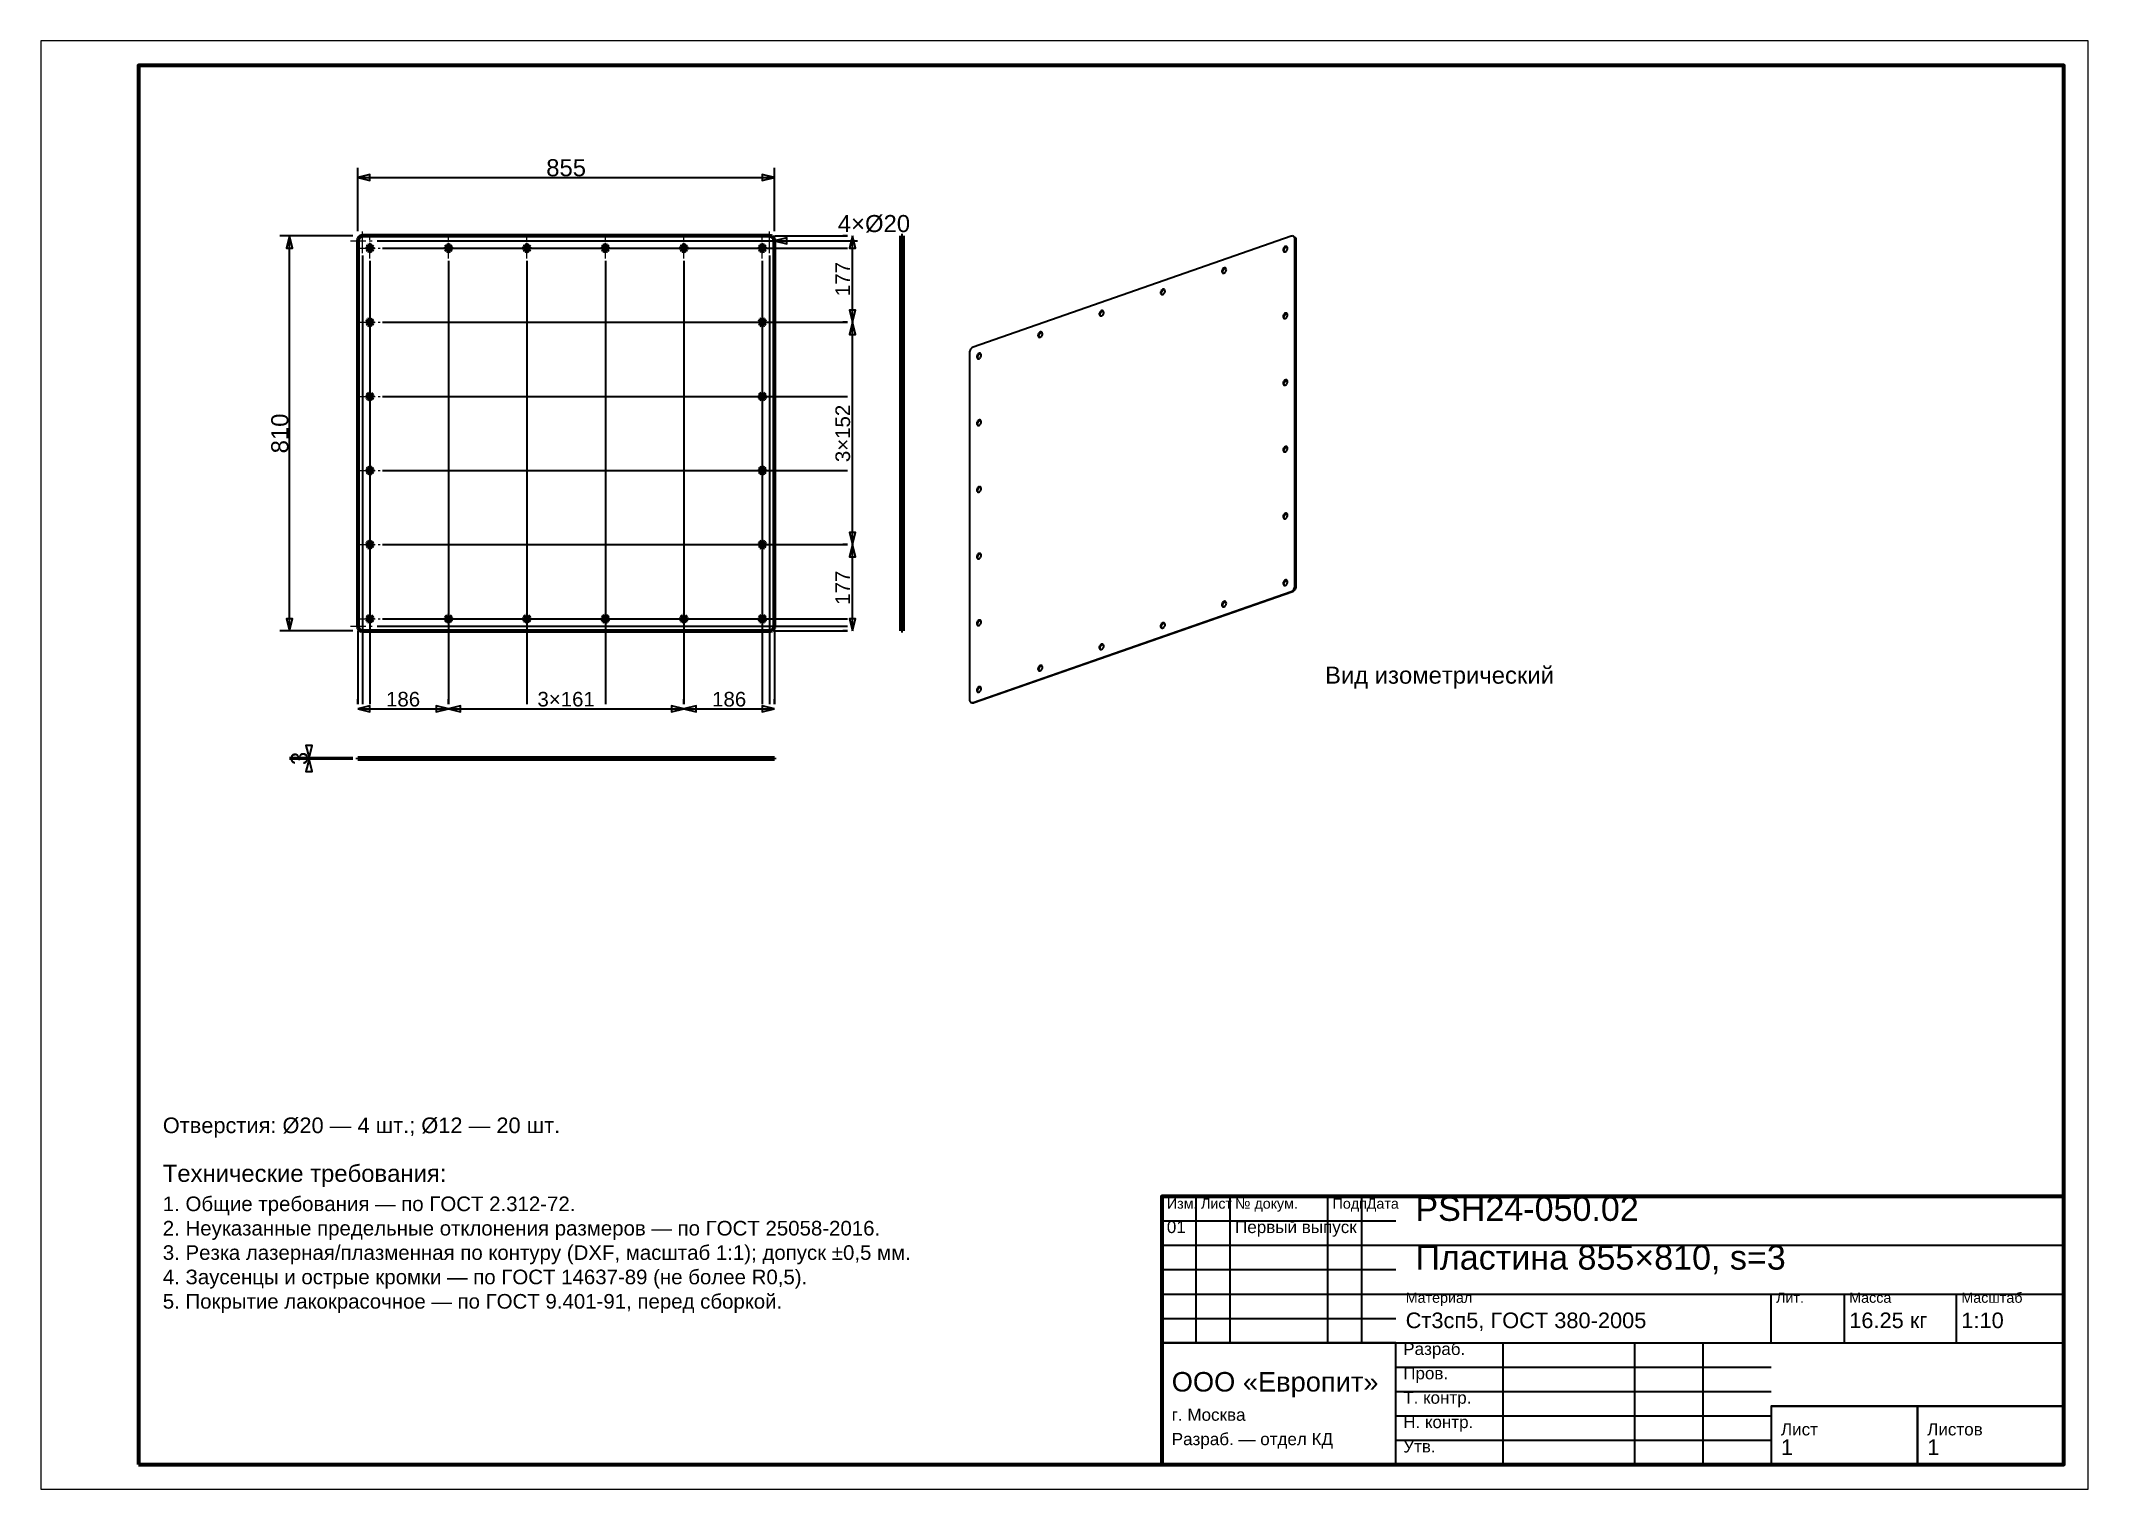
# Model space of a CAD drawing. Header units: millimetres. Extents: x 0 to 420, y 0 to 297.
import ezdxf
from ezdxf.enums import TextEntityAlignment as Align

# ---------------------------------------------------------------- set-up
doc = ezdxf.new("R2010")
doc.units = ezdxf.units.MM
doc.linetypes.add('CENTER', pattern=[5.08, 3.175, -0.635, 0.635, -0.635])
doc.linetypes.add('DASHED', pattern=[1.524, 1.27, -0.254])
doc.styles.add('GOST', font='Arial')

msp = doc.modelspace()

# ---------------------------------------------------------------- texts
at = {"color": 7, "style": 'GOST'}
for s, height, p in [('855', 3.5, (107.75, 271)), ('186', 3, (74.3, 162)), ('3×161', 3, (107.75, 162)), ('186', 3, (141.2, 162))]:
    msp.add_text(s, height=height, dxfattribs=at).set_placement(p, align=Align.MIDDLE)
msp.add_text('4×Ø20', height=3.5, dxfattribs=at).set_placement((163.5, 257.8))
for s, height, p in [('177', 3, (164.5, 248.15)), ('810', 3.5, (49, 216.5)), ('3×152', 3, (164.5, 216.5)), ('177', 3, (164.5, 184.85)), ('3', 3.5, (53, 149.85))]:
    msp.add_text(s, height=height, rotation=90, dxfattribs=at).set_placement(p, align=Align.MIDDLE)
at = {"color": 3, "style": 'GOST'}
for s, height, p in [('Вид изометрический', 3.5, (263.45, 165.18)), ('Технические требования:', 3.5, (25, 63)), ('1. Общие требования — по ГОСТ 2.312-72.', 3, (25, 57)), ('Изм.', 2.1, (231, 57.5)), ('Лист', 2.1, (238, 57.5)), ('№ докум.', 2.1, (245, 57.5)), ('Подп.', 2.1, (265, 57.5)), ('Дата', 2.1, (272, 57.5)), ('PSH24-050.02', 5, (282, 55)), ('2. Неуказанные предельные отклонения размеров — по ГОСТ 25058-2016.', 3, (25, 52)), ('01', 2.5, (231, 52.5)), ('Первый выпуск', 2.5, (245, 52.5)), ('3. Резка лазерная/плазменная по контуру (DXF, масштаб 1:1); допуск ±0,5 мм.', 3, (25, 47)), ('Пластина 855×810, s=3', 5, (282, 45)), ('4. Заусенцы и острые кромки — по ГОСТ 14637-89 (не более R0,5).', 3, (25, 42)), ('5. Покрытие лакокрасочное — по ГОСТ 9.401-91, перед сборкой.', 3, (25, 37)), ('Материал', 2.1, (280, 38.2)), ('Лит.', 2.1, (356, 38.2)), ('Масса', 2.1, (371, 38.2)), ('Масштаб', 2.1, (394, 38.2)), ('Ст3сп5, ГОСТ 380-2005', 3.2, (280, 33)), ('16.25 кг', 3.2, (371, 33)), ('1:10', 3.2, (394, 33)), ('Разраб.', 2.5, (279.5, 27.5)), ('ООО «Европит»', 4, (232, 20)), ('Пров.', 2.5, (279.5, 22.5)), ('Т. контр.', 2.5, (279.5, 17.5)), ('г. Москва', 2.5, (232, 14)), ('Н. контр.', 2.5, (279.5, 12.5)), ('Лист', 2.5, (357, 11)), ('Листов', 2.5, (387, 11)), ('Разраб. — отдел КД', 2.5, (232, 9)), ('Утв.', 2.5, (279.5, 7.5)), ('1', 3.2, (357, 7)), ('1', 3.2, (387, 7))]:
    msp.add_text(s, height=height, dxfattribs=at).set_placement(p)
at = {"color": 6, "style": 'GOST'}
msp.add_text('Отверстия: Ø20 — 4 шт.; Ø12 — 20 шт.', height=3.2, dxfattribs=at).set_placement((25, 73))

# ---------------------------------------------------------------- linework, layer by layer
at = {"color": 7, "lineweight": 35}
for p, q in [((65, 258), (65, 271)), ((65, 269), (150.5, 269)), ((150.5, 258), (150.5, 271)), ((64, 257), (49, 257)), ((51, 176), (51, 257)), ((150.5, 257), (165.5, 257)), ((165.5, 257), (164.5, 257)), ((166.5, 239.3), (166.5, 257)), ((66, 253), (66, 161)), ((69, 256), (165.5, 256)), ((70.1, 254.5), (165.5, 254.5)), ((86.2, 254.5), (165.5, 254.5)), ((102.3, 254.5), (165.5, 254.5)), ((118.4, 254.5), (165.5, 254.5)), ((134.5, 254.5), (165.5, 254.5)), ((149.5, 253), (149.5, 161)), ((150.5, 256), (162.5, 256)), ((150.6, 254.5), (165.5, 254.5)), ((152.5, 256), (165.5, 256)), ((162.5, 256), (167.5, 256)), ((67.5, 251.9), (67.5, 161)), ((83.6, 251.9), (83.6, 161)), ((99.7, 251.9), (99.7, 161)), ((115.8, 251.9), (115.8, 161)), ((131.9, 251.9), (131.9, 161)), ((148, 251.9), (148, 161)), ((67.5, 236.7), (67.5, 161)), ((70.1, 239.3), (165.5, 239.3)), ((148, 236.7), (148, 161)), ((150.6, 239.3), (165.5, 239.3)), ((165.5, 239.3), (164.5, 239.3)), ((165.5, 239.3), (164.5, 239.3)), ((166.5, 193.7), (166.5, 239.3)), ((70.1, 224.1), (165.5, 224.1)), ((150.6, 224.1), (165.5, 224.1)), ((67.5, 221.5), (67.5, 161)), ((148, 221.5), (148, 161)), ((67.5, 206.3), (67.5, 161)), ((70.1, 208.9), (165.5, 208.9)), ((148, 206.3), (148, 161)), ((150.6, 208.9), (165.5, 208.9)), ((70.1, 193.7), (165.5, 193.7)), ((150.6, 193.7), (165.5, 193.7)), ((165.5, 193.7), (164.5, 193.7)), ((165.5, 193.7), (164.5, 193.7)), ((166.5, 176), (166.5, 193.7)), ((67.5, 191.1), (67.5, 161)), ((148, 191.1), (148, 161)), ((69, 177), (165.5, 177)), ((70.1, 178.5), (165.5, 178.5)), ((86.2, 178.5), (165.5, 178.5)), ((102.3, 178.5), (165.5, 178.5)), ((118.4, 178.5), (165.5, 178.5)), ((134.5, 178.5), (165.5, 178.5)), ((150.6, 178.5), (165.5, 178.5)), ((152.5, 177), (165.5, 177)), ((64, 176), (49, 176)), ((65, 176), (65, 161)), ((66, 174), (66, 161)), ((67.5, 175.9), (67.5, 161)), ((83.6, 175.9), (83.6, 161)), ((99.7, 175.9), (99.7, 161)), ((115.8, 175.9), (115.8, 161)), ((131.9, 175.9), (131.9, 161)), ((148, 175.9), (148, 161)), ((149.5, 174), (149.5, 161)), ((150.5, 176), (150.5, 161)), ((150.5, 176), (165.5, 176)), ((165.5, 176), (164.5, 176)), ((65, 161), (65, 162)), ((65, 160), (83.6, 160)), ((83.6, 161), (83.6, 162)), ((83.6, 161), (83.6, 162)), ((83.6, 160), (131.9, 160)), ((131.9, 161), (131.9, 162)), ((131.9, 161), (131.9, 162)), ((131.9, 160), (150.5, 160)), ((150.5, 161), (150.5, 162)), ((64, 150), (51, 150)), ((64, 149.7), (51, 149.7)), ((55, 149.7), (55, 150)), ((237, 30), (237, 60)), ((244, 30), (244, 60)), ((264, 30), (264, 60)), ((271, 30), (271, 60)), ((230, 55), (278, 55)), ((230, 50), (278, 50)), ((278, 50), (415, 50)), ((230, 45), (278, 45)), ((230, 40), (278, 40)), ((278, 40), (415, 40)), ((355, 30), (355, 40)), ((370, 30), (370, 40)), ((393, 30), (393, 40)), ((230, 35), (278, 35)), ((230, 30), (278, 30)), ((278, 30), (415, 30)), ((300, 5), (300, 30)), ((327, 5), (327, 30)), ((341, 5), (341, 30)), ((278, 25), (355, 25)), ((278, 20), (355, 20)), ((355, 17), (415, 17)), ((278, 15), (355, 15)), ((278, 10), (355, 10))]:
    msp.add_line(p, q, dxfattribs=at)
at = {"color": 1, "lineweight": 70}
for p, q in [((65.03, 256.22), (65, 256)), ((65.1, 256.43), (65.03, 256.22)), ((65.22, 256.62), (65.1, 256.43)), ((65.38, 256.78), (65.22, 256.62)), ((65.57, 256.9), (65.38, 256.78)), ((65.78, 256.97), (65.57, 256.9)), ((66, 257), (65.78, 256.97)), ((149.5, 257), (66, 257)), ((149.72, 256.97), (149.5, 257)), ((149.93, 256.9), (149.72, 256.97)), ((150.12, 256.78), (149.93, 256.9)), ((150.28, 256.62), (150.12, 256.78)), ((150.4, 256.43), (150.28, 256.62)), ((150.47, 256.22), (150.4, 256.43)), ((150.5, 256), (150.47, 256.22)), ((176.5, 256.99), (176.5, 257)), ((176.8, 257), (176.5, 257)), ((176.5, 256.97), (176.5, 256.99)), ((176.5, 256.94), (176.5, 256.97)), ((176.5, 256.9), (176.5, 256.94)), ((176.5, 256.85), (176.5, 256.9)), ((176.5, 256.78), (176.5, 256.85)), ((176.5, 256.71), (176.5, 256.78)), ((176.5, 256.62), (176.5, 256.71)), ((176.5, 256.53), (176.5, 256.62)), ((176.5, 256.43), (176.5, 256.53)), ((176.5, 256.33), (176.5, 256.43)), ((176.5, 256.22), (176.5, 256.33)), ((176.5, 256.11), (176.5, 256.22)), ((176.8, 257), (176.8, 256.99)), ((176.8, 256.99), (176.8, 256.97)), ((176.8, 256.97), (176.8, 256.94)), ((176.8, 256.94), (176.8, 256.9)), ((176.8, 256.9), (176.8, 256.85)), ((176.8, 256.85), (176.8, 256.78)), ((176.8, 256.78), (176.8, 256.71)), ((176.8, 256.71), (176.8, 256.62)), ((176.8, 256.62), (176.8, 256.53)), ((176.8, 256.53), (176.8, 256.43)), ((176.8, 256.43), (176.8, 256.33)), ((176.8, 256.33), (176.8, 256.22)), ((176.8, 256.22), (176.8, 256.11)), ((65, 256), (65, 177)), ((66.93, 254.69), (66.9, 254.5)), ((66.9, 254.5), (66.93, 254.31)), ((67.01, 254.85), (66.93, 254.69)), ((66.93, 254.31), (67.01, 254.15)), ((67.15, 254.99), (67.01, 254.85)), ((67.01, 254.15), (67.15, 254.01)), ((67.31, 255.07), (67.15, 254.99)), ((67.15, 254.01), (67.31, 253.93)), ((67.5, 255.1), (67.31, 255.07)), ((67.31, 253.93), (67.5, 253.9)), ((67.69, 255.07), (67.5, 255.1)), ((67.5, 253.9), (67.69, 253.93)), ((67.85, 254.99), (67.69, 255.07)), ((67.69, 253.93), (67.85, 254.01)), ((67.99, 254.85), (67.85, 254.99)), ((67.85, 254.01), (67.99, 254.15)), ((68.07, 254.69), (67.99, 254.85)), ((67.99, 254.15), (68.07, 254.31)), ((68.1, 254.5), (68.07, 254.69)), ((68.07, 254.31), (68.1, 254.5)), ((83.03, 254.69), (83, 254.5)), ((83, 254.5), (83.03, 254.31)), ((83.11, 254.85), (83.03, 254.69)), ((83.03, 254.31), (83.11, 254.15)), ((83.25, 254.99), (83.11, 254.85)), ((83.11, 254.15), (83.25, 254.01)), ((83.41, 255.07), (83.25, 254.99)), ((83.25, 254.01), (83.41, 253.93)), ((83.6, 255.1), (83.41, 255.07)), ((83.41, 253.93), (83.6, 253.9)), ((83.79, 255.07), (83.6, 255.1)), ((83.6, 253.9), (83.79, 253.93)), ((83.95, 254.99), (83.79, 255.07)), ((83.79, 253.93), (83.95, 254.01)), ((84.09, 254.85), (83.95, 254.99)), ((83.95, 254.01), (84.09, 254.15)), ((84.17, 254.69), (84.09, 254.85)), ((84.09, 254.15), (84.17, 254.31)), ((84.2, 254.5), (84.17, 254.69)), ((84.17, 254.31), (84.2, 254.5)), ((99.13, 254.69), (99.1, 254.5)), ((99.1, 254.5), (99.13, 254.31)), ((99.21, 254.85), (99.13, 254.69)), ((99.13, 254.31), (99.21, 254.15)), ((99.35, 254.99), (99.21, 254.85)), ((99.21, 254.15), (99.35, 254.01)), ((99.51, 255.07), (99.35, 254.99)), ((99.35, 254.01), (99.51, 253.93)), ((99.7, 255.1), (99.51, 255.07)), ((99.51, 253.93), (99.7, 253.9)), ((99.89, 255.07), (99.7, 255.1)), ((99.7, 253.9), (99.89, 253.93)), ((100.05, 254.99), (99.89, 255.07)), ((99.89, 253.93), (100.05, 254.01)), ((100.19, 254.85), (100.05, 254.99)), ((100.05, 254.01), (100.19, 254.15)), ((100.27, 254.69), (100.19, 254.85)), ((100.19, 254.15), (100.27, 254.31)), ((100.3, 254.5), (100.27, 254.69)), ((100.27, 254.31), (100.3, 254.5)), ((115.23, 254.69), (115.2, 254.5)), ((115.2, 254.5), (115.23, 254.31)), ((115.31, 254.85), (115.23, 254.69)), ((115.23, 254.31), (115.31, 254.15)), ((115.45, 254.99), (115.31, 254.85)), ((115.31, 254.15), (115.45, 254.01)), ((115.61, 255.07), (115.45, 254.99)), ((115.45, 254.01), (115.61, 253.93)), ((115.8, 255.1), (115.61, 255.07)), ((115.61, 253.93), (115.8, 253.9)), ((115.99, 255.07), (115.8, 255.1)), ((115.8, 253.9), (115.99, 253.93)), ((116.15, 254.99), (115.99, 255.07)), ((115.99, 253.93), (116.15, 254.01)), ((116.29, 254.85), (116.15, 254.99)), ((116.15, 254.01), (116.29, 254.15)), ((116.37, 254.69), (116.29, 254.85)), ((116.29, 254.15), (116.37, 254.31)), ((116.4, 254.5), (116.37, 254.69)), ((116.37, 254.31), (116.4, 254.5)), ((131.33, 254.69), (131.3, 254.5)), ((131.3, 254.5), (131.33, 254.31)), ((131.41, 254.85), (131.33, 254.69)), ((131.33, 254.31), (131.41, 254.15)), ((131.55, 254.99), (131.41, 254.85)), ((131.41, 254.15), (131.55, 254.01)), ((131.71, 255.07), (131.55, 254.99)), ((131.55, 254.01), (131.71, 253.93)), ((131.9, 255.1), (131.71, 255.07)), ((131.71, 253.93), (131.9, 253.9)), ((132.09, 255.07), (131.9, 255.1)), ((131.9, 253.9), (132.09, 253.93)), ((132.25, 254.99), (132.09, 255.07)), ((132.09, 253.93), (132.25, 254.01)), ((132.39, 254.85), (132.25, 254.99)), ((132.25, 254.01), (132.39, 254.15)), ((132.47, 254.69), (132.39, 254.85)), ((132.39, 254.15), (132.47, 254.31)), ((132.5, 254.5), (132.47, 254.69)), ((132.47, 254.31), (132.5, 254.5)), ((147.43, 254.69), (147.4, 254.5)), ((147.4, 254.5), (147.43, 254.31)), ((147.51, 254.85), (147.43, 254.69)), ((147.43, 254.31), (147.51, 254.15)), ((147.65, 254.99), (147.51, 254.85)), ((147.51, 254.15), (147.65, 254.01)), ((147.81, 255.07), (147.65, 254.99)), ((147.65, 254.01), (147.81, 253.93)), ((148, 255.1), (147.81, 255.07)), ((147.81, 253.93), (148, 253.9)), ((148.19, 255.07), (148, 255.1)), ((148, 253.9), (148.19, 253.93)), ((148.35, 254.99), (148.19, 255.07)), ((148.19, 253.93), (148.35, 254.01)), ((148.49, 254.85), (148.35, 254.99)), ((148.35, 254.01), (148.49, 254.15)), ((148.57, 254.69), (148.49, 254.85)), ((148.49, 254.15), (148.57, 254.31)), ((148.6, 254.5), (148.57, 254.69)), ((148.57, 254.31), (148.6, 254.5)), ((150.5, 177), (150.5, 256)), ((176.5, 256), (176.5, 256.11)), ((176.5, 177), (176.5, 256)), ((176.8, 256), (176.5, 256)), ((176.8, 256.11), (176.8, 256)), ((176.8, 256), (176.8, 177)), ((66.93, 239.49), (66.9, 239.3)), ((67.01, 239.65), (66.93, 239.49)), ((67.15, 239.79), (67.01, 239.65)), ((67.31, 239.87), (67.15, 239.79)), ((67.5, 239.9), (67.31, 239.87)), ((67.69, 239.87), (67.5, 239.9)), ((67.85, 239.79), (67.69, 239.87)), ((67.99, 239.65), (67.85, 239.79)), ((68.07, 239.49), (67.99, 239.65)), ((68.1, 239.3), (68.07, 239.49)), ((147.43, 239.49), (147.4, 239.3)), ((147.51, 239.65), (147.43, 239.49)), ((147.65, 239.79), (147.51, 239.65)), ((147.81, 239.87), (147.65, 239.79)), ((148, 239.9), (147.81, 239.87)), ((148.19, 239.87), (148, 239.9)), ((148.35, 239.79), (148.19, 239.87)), ((148.49, 239.65), (148.35, 239.79)), ((148.57, 239.49), (148.49, 239.65)), ((148.6, 239.3), (148.57, 239.49)), ((66.9, 239.3), (66.93, 239.11)), ((66.93, 239.11), (67.01, 238.95)), ((67.01, 238.95), (67.15, 238.81)), ((67.15, 238.81), (67.31, 238.73)), ((67.31, 238.73), (67.5, 238.7)), ((67.5, 238.7), (67.69, 238.73)), ((67.69, 238.73), (67.85, 238.81)), ((67.85, 238.81), (67.99, 238.95)), ((67.99, 238.95), (68.07, 239.11)), ((68.07, 239.11), (68.1, 239.3)), ((147.4, 239.3), (147.43, 239.11)), ((147.43, 239.11), (147.51, 238.95)), ((147.51, 238.95), (147.65, 238.81)), ((147.65, 238.81), (147.81, 238.73)), ((147.81, 238.73), (148, 238.7)), ((148, 238.7), (148.19, 238.73)), ((148.19, 238.73), (148.35, 238.81)), ((148.35, 238.81), (148.49, 238.95)), ((148.49, 238.95), (148.57, 239.11)), ((148.57, 239.11), (148.6, 239.3)), ((66.93, 224.29), (66.9, 224.1)), ((66.9, 224.1), (66.93, 223.91)), ((67.01, 224.45), (66.93, 224.29)), ((66.93, 223.91), (67.01, 223.75)), ((67.15, 224.59), (67.01, 224.45)), ((67.01, 223.75), (67.15, 223.61)), ((67.31, 224.67), (67.15, 224.59)), ((67.15, 223.61), (67.31, 223.53)), ((67.5, 224.7), (67.31, 224.67)), ((67.31, 223.53), (67.5, 223.5)), ((67.69, 224.67), (67.5, 224.7)), ((67.5, 223.5), (67.69, 223.53)), ((67.85, 224.59), (67.69, 224.67)), ((67.69, 223.53), (67.85, 223.61)), ((67.99, 224.45), (67.85, 224.59)), ((67.85, 223.61), (67.99, 223.75)), ((68.07, 224.29), (67.99, 224.45)), ((67.99, 223.75), (68.07, 223.91)), ((68.1, 224.1), (68.07, 224.29)), ((68.07, 223.91), (68.1, 224.1)), ((147.43, 224.29), (147.4, 224.1)), ((147.4, 224.1), (147.43, 223.91)), ((147.51, 224.45), (147.43, 224.29)), ((147.43, 223.91), (147.51, 223.75)), ((147.65, 224.59), (147.51, 224.45)), ((147.51, 223.75), (147.65, 223.61)), ((147.81, 224.67), (147.65, 224.59)), ((147.65, 223.61), (147.81, 223.53)), ((148, 224.7), (147.81, 224.67)), ((147.81, 223.53), (148, 223.5)), ((148.19, 224.67), (148, 224.7)), ((148, 223.5), (148.19, 223.53)), ((148.35, 224.59), (148.19, 224.67)), ((148.19, 223.53), (148.35, 223.61)), ((148.49, 224.45), (148.35, 224.59)), ((148.35, 223.61), (148.49, 223.75)), ((148.57, 224.29), (148.49, 224.45)), ((148.49, 223.75), (148.57, 223.91)), ((148.6, 224.1), (148.57, 224.29)), ((148.57, 223.91), (148.6, 224.1)), ((66.93, 209.09), (66.9, 208.9)), ((66.9, 208.9), (66.93, 208.71)), ((67.01, 209.25), (66.93, 209.09)), ((66.93, 208.71), (67.01, 208.55)), ((67.15, 209.39), (67.01, 209.25)), ((67.01, 208.55), (67.15, 208.41)), ((67.31, 209.47), (67.15, 209.39)), ((67.15, 208.41), (67.31, 208.33)), ((67.5, 209.5), (67.31, 209.47)), ((67.31, 208.33), (67.5, 208.3)), ((67.69, 209.47), (67.5, 209.5)), ((67.5, 208.3), (67.69, 208.33)), ((67.85, 209.39), (67.69, 209.47)), ((67.69, 208.33), (67.85, 208.41)), ((67.99, 209.25), (67.85, 209.39)), ((67.85, 208.41), (67.99, 208.55)), ((68.07, 209.09), (67.99, 209.25)), ((67.99, 208.55), (68.07, 208.71)), ((68.1, 208.9), (68.07, 209.09)), ((68.07, 208.71), (68.1, 208.9)), ((147.43, 209.09), (147.4, 208.9)), ((147.4, 208.9), (147.43, 208.71)), ((147.51, 209.25), (147.43, 209.09)), ((147.43, 208.71), (147.51, 208.55)), ((147.65, 209.39), (147.51, 209.25)), ((147.51, 208.55), (147.65, 208.41)), ((147.81, 209.47), (147.65, 209.39)), ((147.65, 208.41), (147.81, 208.33)), ((148, 209.5), (147.81, 209.47)), ((147.81, 208.33), (148, 208.3)), ((148.19, 209.47), (148, 209.5)), ((148, 208.3), (148.19, 208.33)), ((148.35, 209.39), (148.19, 209.47)), ((148.19, 208.33), (148.35, 208.41)), ((148.49, 209.25), (148.35, 209.39)), ((148.35, 208.41), (148.49, 208.55)), ((148.57, 209.09), (148.49, 209.25)), ((148.49, 208.55), (148.57, 208.71)), ((148.6, 208.9), (148.57, 209.09)), ((148.57, 208.71), (148.6, 208.9)), ((66.93, 193.89), (66.9, 193.7)), ((66.9, 193.7), (66.93, 193.51)), ((67.01, 194.05), (66.93, 193.89)), ((66.93, 193.51), (67.01, 193.35)), ((67.15, 194.19), (67.01, 194.05)), ((67.01, 193.35), (67.15, 193.21)), ((67.31, 194.27), (67.15, 194.19)), ((67.15, 193.21), (67.31, 193.13)), ((67.5, 194.3), (67.31, 194.27)), ((67.69, 194.27), (67.5, 194.3)), ((67.85, 194.19), (67.69, 194.27)), ((67.69, 193.13), (67.85, 193.21)), ((67.99, 194.05), (67.85, 194.19)), ((67.85, 193.21), (67.99, 193.35)), ((68.07, 193.89), (67.99, 194.05)), ((67.99, 193.35), (68.07, 193.51)), ((68.1, 193.7), (68.07, 193.89)), ((68.07, 193.51), (68.1, 193.7)), ((147.43, 193.89), (147.4, 193.7)), ((147.4, 193.7), (147.43, 193.51)), ((147.51, 194.05), (147.43, 193.89)), ((147.43, 193.51), (147.51, 193.35)), ((147.65, 194.19), (147.51, 194.05)), ((147.51, 193.35), (147.65, 193.21)), ((147.81, 194.27), (147.65, 194.19)), ((147.65, 193.21), (147.81, 193.13)), ((148, 194.3), (147.81, 194.27)), ((148.19, 194.27), (148, 194.3)), ((148.35, 194.19), (148.19, 194.27)), ((148.19, 193.13), (148.35, 193.21)), ((148.49, 194.05), (148.35, 194.19)), ((148.35, 193.21), (148.49, 193.35)), ((148.57, 193.89), (148.49, 194.05)), ((148.49, 193.35), (148.57, 193.51)), ((148.6, 193.7), (148.57, 193.89)), ((148.57, 193.51), (148.6, 193.7)), ((67.31, 193.13), (67.5, 193.1)), ((67.5, 193.1), (67.69, 193.13)), ((147.81, 193.13), (148, 193.1)), ((148, 193.1), (148.19, 193.13)), ((65, 177), (65.03, 176.78)), ((65.03, 176.78), (65.1, 176.57)), ((65.1, 176.57), (65.22, 176.38)), ((66.93, 178.69), (66.9, 178.5)), ((66.9, 178.5), (66.93, 178.31)), ((67.01, 178.85), (66.93, 178.69)), ((66.93, 178.31), (67.01, 178.15)), ((67.15, 178.99), (67.01, 178.85)), ((67.01, 178.15), (67.15, 178.01)), ((67.31, 179.07), (67.15, 178.99)), ((67.15, 178.01), (67.31, 177.93)), ((67.5, 179.1), (67.31, 179.07)), ((67.31, 177.93), (67.5, 177.9)), ((67.69, 179.07), (67.5, 179.1)), ((67.5, 177.9), (67.69, 177.93)), ((67.85, 178.99), (67.69, 179.07)), ((67.69, 177.93), (67.85, 178.01)), ((67.99, 178.85), (67.85, 178.99)), ((67.85, 178.01), (67.99, 178.15)), ((68.07, 178.69), (67.99, 178.85)), ((67.99, 178.15), (68.07, 178.31)), ((68.1, 178.5), (68.07, 178.69)), ((68.07, 178.31), (68.1, 178.5)), ((83.03, 178.69), (83, 178.5)), ((83, 178.5), (83.03, 178.31)), ((83.11, 178.85), (83.03, 178.69)), ((83.03, 178.31), (83.11, 178.15)), ((83.25, 178.99), (83.11, 178.85)), ((83.11, 178.15), (83.25, 178.01)), ((83.41, 179.07), (83.25, 178.99)), ((83.25, 178.01), (83.41, 177.93)), ((83.6, 179.1), (83.41, 179.07)), ((83.41, 177.93), (83.6, 177.9)), ((83.79, 179.07), (83.6, 179.1)), ((83.6, 177.9), (83.79, 177.93)), ((83.95, 178.99), (83.79, 179.07)), ((83.79, 177.93), (83.95, 178.01)), ((84.09, 178.85), (83.95, 178.99)), ((83.95, 178.01), (84.09, 178.15)), ((84.17, 178.69), (84.09, 178.85)), ((84.09, 178.15), (84.17, 178.31)), ((84.2, 178.5), (84.17, 178.69)), ((84.17, 178.31), (84.2, 178.5)), ((99.13, 178.69), (99.1, 178.5)), ((99.1, 178.5), (99.13, 178.31)), ((99.21, 178.85), (99.13, 178.69)), ((99.13, 178.31), (99.21, 178.15)), ((99.35, 178.99), (99.21, 178.85)), ((99.21, 178.15), (99.35, 178.01)), ((99.51, 179.07), (99.35, 178.99)), ((99.35, 178.01), (99.51, 177.93)), ((99.7, 179.1), (99.51, 179.07)), ((99.51, 177.93), (99.7, 177.9)), ((99.89, 179.07), (99.7, 179.1)), ((99.7, 177.9), (99.89, 177.93)), ((100.05, 178.99), (99.89, 179.07)), ((99.89, 177.93), (100.05, 178.01)), ((100.19, 178.85), (100.05, 178.99)), ((100.05, 178.01), (100.19, 178.15)), ((100.27, 178.69), (100.19, 178.85)), ((100.19, 178.15), (100.27, 178.31)), ((100.3, 178.5), (100.27, 178.69)), ((100.27, 178.31), (100.3, 178.5)), ((115.23, 178.69), (115.2, 178.5)), ((115.2, 178.5), (115.23, 178.31)), ((115.31, 178.85), (115.23, 178.69)), ((115.23, 178.31), (115.31, 178.15)), ((115.45, 178.99), (115.31, 178.85)), ((115.31, 178.15), (115.45, 178.01)), ((115.61, 179.07), (115.45, 178.99)), ((115.45, 178.01), (115.61, 177.93)), ((115.8, 179.1), (115.61, 179.07)), ((115.61, 177.93), (115.8, 177.9)), ((115.99, 179.07), (115.8, 179.1)), ((115.8, 177.9), (115.99, 177.93)), ((116.15, 178.99), (115.99, 179.07)), ((115.99, 177.93), (116.15, 178.01)), ((116.29, 178.85), (116.15, 178.99)), ((116.15, 178.01), (116.29, 178.15)), ((116.37, 178.69), (116.29, 178.85)), ((116.29, 178.15), (116.37, 178.31)), ((116.4, 178.5), (116.37, 178.69)), ((116.37, 178.31), (116.4, 178.5)), ((131.33, 178.69), (131.3, 178.5)), ((131.3, 178.5), (131.33, 178.31)), ((131.41, 178.85), (131.33, 178.69)), ((131.33, 178.31), (131.41, 178.15)), ((131.55, 178.99), (131.41, 178.85)), ((131.41, 178.15), (131.55, 178.01)), ((131.71, 179.07), (131.55, 178.99)), ((131.55, 178.01), (131.71, 177.93)), ((131.9, 179.1), (131.71, 179.07)), ((131.71, 177.93), (131.9, 177.9)), ((132.09, 179.07), (131.9, 179.1)), ((131.9, 177.9), (132.09, 177.93)), ((132.25, 178.99), (132.09, 179.07)), ((132.09, 177.93), (132.25, 178.01)), ((132.39, 178.85), (132.25, 178.99)), ((132.25, 178.01), (132.39, 178.15)), ((132.47, 178.69), (132.39, 178.85)), ((132.39, 178.15), (132.47, 178.31)), ((132.5, 178.5), (132.47, 178.69)), ((132.47, 178.31), (132.5, 178.5)), ((147.43, 178.69), (147.4, 178.5)), ((147.4, 178.5), (147.43, 178.31)), ((147.51, 178.85), (147.43, 178.69)), ((147.43, 178.31), (147.51, 178.15)), ((147.65, 178.99), (147.51, 178.85)), ((147.51, 178.15), (147.65, 178.01)), ((147.81, 179.07), (147.65, 178.99)), ((147.65, 178.01), (147.81, 177.93)), ((148, 179.1), (147.81, 179.07)), ((147.81, 177.93), (148, 177.9)), ((148.19, 179.07), (148, 179.1)), ((148, 177.9), (148.19, 177.93)), ((148.35, 178.99), (148.19, 179.07)), ((148.19, 177.93), (148.35, 178.01)), ((148.49, 178.85), (148.35, 178.99)), ((148.35, 178.01), (148.49, 178.15)), ((148.57, 178.69), (148.49, 178.85)), ((148.49, 178.15), (148.57, 178.31)), ((148.6, 178.5), (148.57, 178.69)), ((148.57, 178.31), (148.6, 178.5)), ((150.28, 176.38), (150.4, 176.57)), ((150.4, 176.57), (150.47, 176.78)), ((150.47, 176.78), (150.5, 177)), ((176.5, 176.89), (176.5, 177)), ((176.8, 177), (176.5, 177)), ((176.5, 176.78), (176.5, 176.89)), ((176.5, 176.67), (176.5, 176.78)), ((176.5, 176.57), (176.5, 176.67)), ((176.5, 176.47), (176.5, 176.57)), ((176.5, 176.38), (176.5, 176.47)), ((176.8, 177), (176.8, 176.89)), ((176.8, 176.89), (176.8, 176.78)), ((176.8, 176.78), (176.8, 176.67)), ((176.8, 176.67), (176.8, 176.57)), ((176.8, 176.57), (176.8, 176.47)), ((176.8, 176.47), (176.8, 176.38)), ((65.22, 176.38), (65.38, 176.22)), ((65.38, 176.22), (65.57, 176.1)), ((65.57, 176.1), (65.78, 176.03)), ((65.78, 176.03), (66, 176)), ((66, 176), (149.5, 176)), ((149.5, 176), (149.72, 176.03)), ((149.72, 176.03), (149.93, 176.1)), ((149.93, 176.1), (150.12, 176.22)), ((150.12, 176.22), (150.28, 176.38)), ((176.5, 176.29), (176.5, 176.38)), ((176.5, 176.22), (176.5, 176.29)), ((176.5, 176.15), (176.5, 176.22)), ((176.5, 176.1), (176.5, 176.15)), ((176.5, 176.06), (176.5, 176.1)), ((176.5, 176.03), (176.5, 176.06)), ((176.5, 176.01), (176.5, 176.03)), ((176.5, 176), (176.5, 176.01)), ((176.8, 176), (176.5, 176)), ((176.8, 176.38), (176.8, 176.29)), ((176.8, 176.29), (176.8, 176.22)), ((176.8, 176.22), (176.8, 176.15)), ((176.8, 176.15), (176.8, 176.1)), ((176.8, 176.1), (176.8, 176.06)), ((176.8, 176.06), (176.8, 176.03)), ((176.8, 176.03), (176.8, 176.01)), ((176.8, 176.01), (176.8, 176)), ((65, 150), (65.01, 150)), ((65, 149.7), (65, 150)), ((65.01, 149.7), (65, 149.7)), ((65.01, 150), (65.03, 150)), ((65.03, 149.7), (65.01, 149.7)), ((65.03, 150), (65.06, 150)), ((65.06, 149.7), (65.03, 149.7)), ((65.06, 150), (65.1, 150)), ((65.1, 149.7), (65.06, 149.7)), ((65.1, 150), (65.15, 150)), ((65.15, 149.7), (65.1, 149.7)), ((65.15, 150), (65.22, 150)), ((65.22, 149.7), (65.15, 149.7)), ((65.22, 150), (65.29, 150)), ((65.29, 149.7), (65.22, 149.7)), ((65.29, 150), (65.38, 150)), ((65.38, 149.7), (65.29, 149.7)), ((65.38, 150), (65.47, 150)), ((65.47, 149.7), (65.38, 149.7)), ((65.47, 150), (65.57, 150)), ((65.57, 149.7), (65.47, 149.7)), ((65.57, 150), (65.67, 150)), ((65.67, 149.7), (65.57, 149.7)), ((65.67, 150), (65.78, 150)), ((65.78, 149.7), (65.67, 149.7)), ((65.78, 150), (65.89, 150)), ((65.89, 149.7), (65.78, 149.7)), ((65.89, 150), (66, 150)), ((66, 149.7), (65.89, 149.7)), ((66, 150), (149.5, 150)), ((66, 149.7), (66, 150)), ((149.5, 149.7), (66, 149.7)), ((149.5, 150), (149.61, 150)), ((149.5, 149.7), (149.5, 150)), ((149.61, 149.7), (149.5, 149.7)), ((149.61, 150), (149.72, 150)), ((149.72, 149.7), (149.61, 149.7)), ((149.72, 150), (149.83, 150)), ((149.83, 149.7), (149.72, 149.7)), ((149.83, 150), (149.93, 150)), ((149.93, 149.7), (149.83, 149.7)), ((149.93, 150), (150.03, 150)), ((150.03, 149.7), (149.93, 149.7)), ((150.03, 150), (150.12, 150)), ((150.12, 149.7), (150.03, 149.7)), ((150.12, 150), (150.21, 150)), ((150.21, 149.7), (150.12, 149.7)), ((150.21, 150), (150.28, 150)), ((150.28, 149.7), (150.21, 149.7)), ((150.28, 150), (150.35, 150)), ((150.35, 149.7), (150.28, 149.7)), ((150.35, 150), (150.4, 150)), ((150.4, 149.7), (150.35, 149.7)), ((150.4, 150), (150.44, 150)), ((150.44, 149.7), (150.4, 149.7)), ((150.44, 150), (150.47, 150)), ((150.47, 149.7), (150.44, 149.7)), ((150.47, 150), (150.49, 150)), ((150.49, 149.7), (150.47, 149.7)), ((150.49, 150), (150.5, 150)), ((150.5, 149.7), (150.49, 149.7)), ((150.5, 149.7), (150.5, 150)), ((150.5, 149.7), (150.5, 150))]:
    msp.add_line(p, q, dxfattribs=at)
at = {"color": 5, "linetype": 'DASHED', "lineweight": 35}
for p, q in [((65, 256), (65.03, 256.22)), ((65.03, 256.22), (65.1, 256.43)), ((65.1, 256.43), (65.22, 256.62)), ((65.22, 256.62), (65.38, 256.78)), ((65.38, 256.78), (65.57, 256.9)), ((65.57, 256.9), (65.78, 256.97)), ((65.78, 256.97), (66, 257)), ((66, 257), (149.5, 257)), ((149.5, 257), (149.72, 256.97)), ((149.72, 256.97), (149.93, 256.9)), ((149.93, 256.9), (150.12, 256.78)), ((150.12, 256.78), (150.28, 256.62)), ((150.28, 256.62), (150.4, 256.43)), ((150.4, 256.43), (150.47, 256.22)), ((150.47, 256.22), (150.5, 256)), ((176.8, 257), (176.5, 257)), ((176.5, 257), (176.5, 256.99)), ((176.5, 256.99), (176.5, 256.97)), ((176.5, 256.97), (176.5, 256.94)), ((176.5, 256.94), (176.5, 256.9)), ((176.5, 256.9), (176.5, 256.85)), ((176.5, 256.85), (176.5, 256.78)), ((176.5, 256.78), (176.5, 256.71)), ((176.5, 256.71), (176.5, 256.62)), ((176.5, 256.62), (176.5, 256.53)), ((176.5, 256.53), (176.5, 256.43)), ((176.5, 256.43), (176.5, 256.33)), ((176.5, 256.33), (176.5, 256.22)), ((176.5, 256.22), (176.5, 256.11)), ((176.8, 256.99), (176.8, 257)), ((176.8, 256.97), (176.8, 256.99)), ((176.8, 256.94), (176.8, 256.97)), ((176.8, 256.9), (176.8, 256.94)), ((176.8, 256.85), (176.8, 256.9)), ((176.8, 256.78), (176.8, 256.85)), ((176.8, 256.71), (176.8, 256.78)), ((176.8, 256.62), (176.8, 256.71)), ((176.8, 256.53), (176.8, 256.62)), ((176.8, 256.43), (176.8, 256.53)), ((176.8, 256.33), (176.8, 256.43)), ((176.8, 256.22), (176.8, 256.33)), ((176.8, 256.11), (176.8, 256.22)), ((65, 177), (65, 256)), ((66.9, 254.5), (66.93, 254.69)), ((66.93, 254.31), (66.9, 254.5)), ((66.93, 254.69), (67.01, 254.85)), ((67.01, 254.15), (66.93, 254.31)), ((67.01, 254.85), (67.15, 254.99)), ((67.15, 254.01), (67.01, 254.15)), ((67.15, 254.99), (67.31, 255.07)), ((67.31, 253.93), (67.15, 254.01)), ((67.31, 255.07), (67.5, 255.1)), ((67.5, 253.9), (67.31, 253.93)), ((67.5, 255.1), (67.69, 255.07)), ((67.69, 253.93), (67.5, 253.9)), ((67.69, 255.07), (67.85, 254.99)), ((67.85, 254.01), (67.69, 253.93)), ((67.85, 254.99), (67.99, 254.85)), ((67.99, 254.15), (67.85, 254.01)), ((67.99, 254.85), (68.07, 254.69)), ((68.07, 254.31), (67.99, 254.15)), ((68.07, 254.69), (68.1, 254.5)), ((68.1, 254.5), (68.07, 254.31)), ((83, 254.5), (83.03, 254.69)), ((83.03, 254.31), (83, 254.5)), ((83.03, 254.69), (83.11, 254.85)), ((83.11, 254.15), (83.03, 254.31)), ((83.11, 254.85), (83.25, 254.99)), ((83.25, 254.01), (83.11, 254.15)), ((83.25, 254.99), (83.41, 255.07)), ((83.41, 253.93), (83.25, 254.01)), ((83.41, 255.07), (83.6, 255.1)), ((83.6, 253.9), (83.41, 253.93)), ((83.6, 255.1), (83.79, 255.07)), ((83.79, 253.93), (83.6, 253.9)), ((83.79, 255.07), (83.95, 254.99)), ((83.95, 254.01), (83.79, 253.93)), ((83.95, 254.99), (84.09, 254.85)), ((84.09, 254.15), (83.95, 254.01)), ((84.09, 254.85), (84.17, 254.69)), ((84.17, 254.31), (84.09, 254.15)), ((84.17, 254.69), (84.2, 254.5)), ((84.2, 254.5), (84.17, 254.31)), ((99.1, 254.5), (99.13, 254.69)), ((99.13, 254.31), (99.1, 254.5)), ((99.13, 254.69), (99.21, 254.85)), ((99.21, 254.15), (99.13, 254.31)), ((99.21, 254.85), (99.35, 254.99)), ((99.35, 254.01), (99.21, 254.15)), ((99.35, 254.99), (99.51, 255.07)), ((99.51, 253.93), (99.35, 254.01)), ((99.51, 255.07), (99.7, 255.1)), ((99.7, 253.9), (99.51, 253.93)), ((99.7, 255.1), (99.89, 255.07)), ((99.89, 253.93), (99.7, 253.9)), ((99.89, 255.07), (100.05, 254.99)), ((100.05, 254.01), (99.89, 253.93)), ((100.05, 254.99), (100.19, 254.85)), ((100.19, 254.15), (100.05, 254.01)), ((100.19, 254.85), (100.27, 254.69)), ((100.27, 254.31), (100.19, 254.15)), ((100.27, 254.69), (100.3, 254.5)), ((100.3, 254.5), (100.27, 254.31)), ((115.2, 254.5), (115.23, 254.69)), ((115.23, 254.31), (115.2, 254.5)), ((115.23, 254.69), (115.31, 254.85)), ((115.31, 254.15), (115.23, 254.31)), ((115.31, 254.85), (115.45, 254.99)), ((115.45, 254.01), (115.31, 254.15)), ((115.45, 254.99), (115.61, 255.07)), ((115.61, 253.93), (115.45, 254.01)), ((115.61, 255.07), (115.8, 255.1)), ((115.8, 253.9), (115.61, 253.93)), ((115.8, 255.1), (115.99, 255.07)), ((115.99, 253.93), (115.8, 253.9)), ((115.99, 255.07), (116.15, 254.99)), ((116.15, 254.01), (115.99, 253.93)), ((116.15, 254.99), (116.29, 254.85)), ((116.29, 254.15), (116.15, 254.01)), ((116.29, 254.85), (116.37, 254.69)), ((116.37, 254.31), (116.29, 254.15)), ((116.37, 254.69), (116.4, 254.5)), ((116.4, 254.5), (116.37, 254.31)), ((131.3, 254.5), (131.33, 254.69)), ((131.33, 254.31), (131.3, 254.5)), ((131.33, 254.69), (131.41, 254.85)), ((131.41, 254.15), (131.33, 254.31)), ((131.41, 254.85), (131.55, 254.99)), ((131.55, 254.01), (131.41, 254.15)), ((131.55, 254.99), (131.71, 255.07)), ((131.71, 253.93), (131.55, 254.01)), ((131.71, 255.07), (131.9, 255.1)), ((131.9, 253.9), (131.71, 253.93)), ((131.9, 255.1), (132.09, 255.07)), ((132.09, 253.93), (131.9, 253.9)), ((132.09, 255.07), (132.25, 254.99)), ((132.25, 254.01), (132.09, 253.93)), ((132.25, 254.99), (132.39, 254.85)), ((132.39, 254.15), (132.25, 254.01)), ((132.39, 254.85), (132.47, 254.69)), ((132.47, 254.31), (132.39, 254.15)), ((132.47, 254.69), (132.5, 254.5)), ((132.5, 254.5), (132.47, 254.31)), ((147.4, 254.5), (147.43, 254.69)), ((147.43, 254.31), (147.4, 254.5)), ((147.43, 254.69), (147.51, 254.85)), ((147.51, 254.15), (147.43, 254.31)), ((147.51, 254.85), (147.65, 254.99)), ((147.65, 254.01), (147.51, 254.15)), ((147.65, 254.99), (147.81, 255.07)), ((147.81, 253.93), (147.65, 254.01)), ((147.81, 255.07), (148, 255.1)), ((148, 253.9), (147.81, 253.93)), ((148, 255.1), (148.19, 255.07)), ((148.19, 253.93), (148, 253.9)), ((148.19, 255.07), (148.35, 254.99)), ((148.35, 254.01), (148.19, 253.93)), ((148.35, 254.99), (148.49, 254.85)), ((148.49, 254.15), (148.35, 254.01)), ((148.49, 254.85), (148.57, 254.69)), ((148.57, 254.31), (148.49, 254.15)), ((148.57, 254.69), (148.6, 254.5)), ((148.6, 254.5), (148.57, 254.31)), ((150.5, 256), (150.5, 177)), ((176.5, 256.11), (176.5, 256)), ((176.5, 256), (176.5, 177)), ((176.5, 255.08), (176.5, 255.1)), ((176.5, 255.1), (176.5, 255.1)), ((176.5, 255.1), (176.5, 255.08)), ((176.5, 255.08), (176.5, 255.1)), ((176.5, 255.1), (176.5, 255.1)), ((176.5, 255.1), (176.5, 255.08)), ((176.5, 255.08), (176.5, 255.1)), ((176.5, 255.1), (176.5, 255.1)), ((176.5, 255.1), (176.5, 255.08)), ((176.5, 255.08), (176.5, 255.1)), ((176.5, 255.1), (176.5, 255.1)), ((176.5, 255.1), (176.5, 255.08)), ((176.5, 255.08), (176.5, 255.1)), ((176.5, 255.1), (176.5, 255.1)), ((176.5, 255.1), (176.5, 255.08)), ((176.5, 255.08), (176.5, 255.1)), ((176.5, 255.1), (176.5, 255.1)), ((176.5, 255.1), (176.5, 255.08)), ((176.5, 255.04), (176.5, 255.08)), ((176.5, 255.08), (176.5, 255.07)), ((176.5, 255.04), (176.5, 255.08)), ((176.5, 255.08), (176.5, 255.07)), ((176.5, 255.04), (176.5, 255.08)), ((176.5, 255.08), (176.5, 255.07)), ((176.5, 255.04), (176.5, 255.08)), ((176.5, 255.08), (176.5, 255.07)), ((176.5, 255.04), (176.5, 255.08)), ((176.5, 255.08), (176.5, 255.07)), ((176.5, 255.04), (176.5, 255.08)), ((176.5, 255.08), (176.5, 255.07)), ((176.5, 255.07), (176.5, 255.04)), ((176.5, 255.07), (176.5, 255.04)), ((176.5, 255.07), (176.5, 255.04)), ((176.5, 255.07), (176.5, 255.04)), ((176.5, 255.07), (176.5, 255.04)), ((176.5, 255.07), (176.5, 255.04)), ((176.5, 254.97), (176.5, 255.04)), ((176.5, 255.04), (176.5, 255.01)), ((176.5, 254.97), (176.5, 255.04)), ((176.5, 255.04), (176.5, 255.01)), ((176.5, 254.97), (176.5, 255.04)), ((176.5, 255.04), (176.5, 255.01)), ((176.5, 254.97), (176.5, 255.04)), ((176.5, 255.04), (176.5, 255.01)), ((176.5, 254.97), (176.5, 255.04)), ((176.5, 255.04), (176.5, 255.01)), ((176.5, 254.97), (176.5, 255.04)), ((176.5, 255.04), (176.5, 255.01)), ((176.5, 255.01), (176.5, 254.97)), ((176.5, 255.01), (176.5, 254.97)), ((176.5, 255.01), (176.5, 254.97)), ((176.5, 255.01), (176.5, 254.97)), ((176.5, 255.01), (176.5, 254.97)), ((176.5, 255.01), (176.5, 254.97)), ((176.5, 254.87), (176.5, 254.97)), ((176.5, 254.97), (176.5, 254.92)), ((176.5, 254.87), (176.5, 254.97)), ((176.5, 254.97), (176.5, 254.92)), ((176.5, 254.87), (176.5, 254.97)), ((176.5, 254.97), (176.5, 254.92)), ((176.5, 254.87), (176.5, 254.97)), ((176.5, 254.97), (176.5, 254.92)), ((176.5, 254.87), (176.5, 254.97)), ((176.5, 254.97), (176.5, 254.92)), ((176.5, 254.87), (176.5, 254.97)), ((176.5, 254.97), (176.5, 254.92)), ((176.5, 254.92), (176.5, 254.87)), ((176.5, 254.92), (176.5, 254.87)), ((176.5, 254.92), (176.5, 254.87)), ((176.5, 254.92), (176.5, 254.87)), ((176.5, 254.92), (176.5, 254.87)), ((176.5, 254.92), (176.5, 254.87)), ((176.5, 254.76), (176.5, 254.87)), ((176.5, 254.87), (176.5, 254.82)), ((176.5, 254.76), (176.5, 254.87)), ((176.5, 254.87), (176.5, 254.82)), ((176.5, 254.76), (176.5, 254.87)), ((176.5, 254.87), (176.5, 254.82)), ((176.5, 254.76), (176.5, 254.87)), ((176.5, 254.87), (176.5, 254.82)), ((176.5, 254.76), (176.5, 254.87)), ((176.5, 254.87), (176.5, 254.82)), ((176.5, 254.76), (176.5, 254.87)), ((176.5, 254.87), (176.5, 254.82)), ((176.5, 254.82), (176.5, 254.76)), ((176.5, 254.82), (176.5, 254.76)), ((176.5, 254.82), (176.5, 254.76)), ((176.5, 254.82), (176.5, 254.76)), ((176.5, 254.82), (176.5, 254.76)), ((176.5, 254.82), (176.5, 254.76)), ((176.5, 254.63), (176.5, 254.76)), ((176.5, 254.76), (176.5, 254.7)), ((176.5, 254.63), (176.5, 254.76)), ((176.5, 254.76), (176.5, 254.7)), ((176.5, 254.63), (176.5, 254.76)), ((176.5, 254.76), (176.5, 254.7)), ((176.5, 254.63), (176.5, 254.76)), ((176.5, 254.76), (176.5, 254.7)), ((176.5, 254.63), (176.5, 254.76)), ((176.5, 254.76), (176.5, 254.7)), ((176.5, 254.63), (176.5, 254.76)), ((176.5, 254.76), (176.5, 254.7)), ((176.5, 254.7), (176.5, 254.63)), ((176.5, 254.7), (176.5, 254.63)), ((176.5, 254.7), (176.5, 254.63)), ((176.5, 254.7), (176.5, 254.63)), ((176.5, 254.7), (176.5, 254.63)), ((176.5, 254.7), (176.5, 254.63)), ((176.5, 254.5), (176.5, 254.63)), ((176.5, 254.63), (176.5, 254.57)), ((176.5, 254.5), (176.5, 254.63)), ((176.5, 254.63), (176.5, 254.57)), ((176.5, 254.5), (176.5, 254.63)), ((176.5, 254.63), (176.5, 254.57)), ((176.5, 254.5), (176.5, 254.63)), ((176.5, 254.63), (176.5, 254.57)), ((176.5, 254.5), (176.5, 254.63)), ((176.5, 254.63), (176.5, 254.57)), ((176.5, 254.5), (176.5, 254.63)), ((176.5, 254.63), (176.5, 254.57)), ((176.5, 254.57), (176.5, 254.5)), ((176.5, 254.57), (176.5, 254.5)), ((176.5, 254.57), (176.5, 254.5)), ((176.5, 254.57), (176.5, 254.5)), ((176.5, 254.57), (176.5, 254.5)), ((176.5, 254.57), (176.5, 254.5)), ((176.5, 254.5), (176.5, 254.43)), ((176.5, 254.37), (176.5, 254.5)), ((176.5, 254.5), (176.5, 254.43)), ((176.5, 254.37), (176.5, 254.5)), ((176.5, 254.5), (176.5, 254.43)), ((176.5, 254.37), (176.5, 254.5)), ((176.5, 254.5), (176.5, 254.43)), ((176.5, 254.37), (176.5, 254.5)), ((176.5, 254.5), (176.5, 254.43)), ((176.5, 254.37), (176.5, 254.5)), ((176.5, 254.5), (176.5, 254.43)), ((176.5, 254.37), (176.5, 254.5)), ((176.5, 254.43), (176.5, 254.37)), ((176.5, 254.43), (176.5, 254.37)), ((176.5, 254.43), (176.5, 254.37)), ((176.5, 254.43), (176.5, 254.37)), ((176.5, 254.43), (176.5, 254.37)), ((176.5, 254.43), (176.5, 254.37)), ((176.5, 254.37), (176.5, 254.3)), ((176.5, 254.24), (176.5, 254.37)), ((176.5, 254.37), (176.5, 254.3)), ((176.5, 254.24), (176.5, 254.37)), ((176.5, 254.37), (176.5, 254.3)), ((176.5, 254.24), (176.5, 254.37)), ((176.5, 254.37), (176.5, 254.3)), ((176.5, 254.24), (176.5, 254.37)), ((176.5, 254.37), (176.5, 254.3)), ((176.5, 254.24), (176.5, 254.37)), ((176.5, 254.37), (176.5, 254.3)), ((176.5, 254.24), (176.5, 254.37)), ((176.5, 254.3), (176.5, 254.24)), ((176.5, 254.3), (176.5, 254.24)), ((176.5, 254.3), (176.5, 254.24)), ((176.5, 254.3), (176.5, 254.24)), ((176.5, 254.3), (176.5, 254.24)), ((176.5, 254.3), (176.5, 254.24)), ((176.5, 254.24), (176.5, 254.18)), ((176.5, 254.13), (176.5, 254.24)), ((176.5, 254.24), (176.5, 254.18)), ((176.5, 254.13), (176.5, 254.24)), ((176.5, 254.24), (176.5, 254.18)), ((176.5, 254.13), (176.5, 254.24)), ((176.5, 254.24), (176.5, 254.18)), ((176.5, 254.13), (176.5, 254.24)), ((176.5, 254.24), (176.5, 254.18)), ((176.5, 254.13), (176.5, 254.24)), ((176.5, 254.24), (176.5, 254.18)), ((176.5, 254.13), (176.5, 254.24)), ((176.5, 254.18), (176.5, 254.13)), ((176.5, 254.18), (176.5, 254.13)), ((176.5, 254.18), (176.5, 254.13)), ((176.5, 254.18), (176.5, 254.13)), ((176.5, 254.18), (176.5, 254.13)), ((176.5, 254.18), (176.5, 254.13)), ((176.5, 254.13), (176.5, 254.08)), ((176.5, 254.03), (176.5, 254.13)), ((176.5, 254.13), (176.5, 254.08)), ((176.5, 254.03), (176.5, 254.13)), ((176.5, 254.13), (176.5, 254.08)), ((176.5, 254.03), (176.5, 254.13)), ((176.5, 254.13), (176.5, 254.08)), ((176.5, 254.03), (176.5, 254.13)), ((176.5, 254.13), (176.5, 254.08)), ((176.5, 254.03), (176.5, 254.13)), ((176.5, 254.13), (176.5, 254.08)), ((176.5, 254.03), (176.5, 254.13)), ((176.5, 254.08), (176.5, 254.03)), ((176.5, 254.08), (176.5, 254.03)), ((176.5, 254.08), (176.5, 254.03)), ((176.5, 254.08), (176.5, 254.03)), ((176.5, 254.08), (176.5, 254.03)), ((176.5, 254.08), (176.5, 254.03)), ((176.5, 254.03), (176.5, 253.99)), ((176.5, 253.96), (176.5, 254.03)), ((176.5, 254.03), (176.5, 253.99)), ((176.5, 253.96), (176.5, 254.03)), ((176.5, 254.03), (176.5, 253.99)), ((176.5, 253.96), (176.5, 254.03)), ((176.5, 254.03), (176.5, 253.99)), ((176.5, 253.96), (176.5, 254.03)), ((176.5, 254.03), (176.5, 253.99)), ((176.5, 253.96), (176.5, 254.03)), ((176.5, 254.03), (176.5, 253.99)), ((176.5, 253.96), (176.5, 254.03)), ((176.5, 253.99), (176.5, 253.96)), ((176.5, 253.99), (176.5, 253.96)), ((176.5, 253.99), (176.5, 253.96)), ((176.5, 253.99), (176.5, 253.96)), ((176.5, 253.99), (176.5, 253.96)), ((176.5, 253.99), (176.5, 253.96)), ((176.5, 253.96), (176.5, 253.93)), ((176.5, 253.92), (176.5, 253.96)), ((176.5, 253.96), (176.5, 253.93)), ((176.5, 253.92), (176.5, 253.96)), ((176.5, 253.96), (176.5, 253.93)), ((176.5, 253.92), (176.5, 253.96)), ((176.5, 253.96), (176.5, 253.93)), ((176.5, 253.92), (176.5, 253.96)), ((176.5, 253.96), (176.5, 253.93)), ((176.5, 253.92), (176.5, 253.96)), ((176.5, 253.96), (176.5, 253.93)), ((176.5, 253.92), (176.5, 253.96)), ((176.5, 253.93), (176.5, 253.92)), ((176.5, 253.93), (176.5, 253.92)), ((176.5, 253.93), (176.5, 253.92)), ((176.5, 253.93), (176.5, 253.92)), ((176.5, 253.93), (176.5, 253.92)), ((176.5, 253.93), (176.5, 253.92)), ((176.5, 253.92), (176.5, 253.9)), ((176.5, 253.9), (176.5, 253.92)), ((176.5, 253.92), (176.5, 253.9)), ((176.5, 253.9), (176.5, 253.92)), ((176.5, 253.92), (176.5, 253.9)), ((176.5, 253.9), (176.5, 253.92)), ((176.5, 253.92), (176.5, 253.9)), ((176.5, 253.9), (176.5, 253.92)), ((176.5, 253.92), (176.5, 253.9)), ((176.5, 253.9), (176.5, 253.92)), ((176.5, 253.92), (176.5, 253.9)), ((176.5, 253.9), (176.5, 253.92)), ((176.5, 253.9), (176.5, 253.9)), ((176.5, 253.9), (176.5, 253.9)), ((176.5, 253.9), (176.5, 253.9)), ((176.5, 253.9), (176.5, 253.9)), ((176.5, 253.9), (176.5, 253.9)), ((176.5, 253.9), (176.5, 253.9)), ((176.8, 256), (176.8, 256.11)), ((176.8, 177), (176.8, 256)), ((176.8, 255.08), (176.8, 255.1)), ((176.8, 255.1), (176.8, 255.1)), ((176.8, 255.1), (176.8, 255.08)), ((176.8, 255.08), (176.8, 255.1)), ((176.8, 255.1), (176.8, 255.1)), ((176.8, 255.1), (176.8, 255.08)), ((176.8, 255.08), (176.8, 255.1)), ((176.8, 255.1), (176.8, 255.1)), ((176.8, 255.1), (176.8, 255.08)), ((176.8, 255.08), (176.8, 255.1)), ((176.8, 255.1), (176.8, 255.1)), ((176.8, 255.1), (176.8, 255.08)), ((176.8, 255.08), (176.8, 255.1)), ((176.8, 255.1), (176.8, 255.1)), ((176.8, 255.1), (176.8, 255.08)), ((176.8, 255.08), (176.8, 255.1)), ((176.8, 255.1), (176.8, 255.1)), ((176.8, 255.1), (176.8, 255.08)), ((176.8, 255.07), (176.8, 255.08)), ((176.8, 255.08), (176.8, 255.04)), ((176.8, 255.07), (176.8, 255.08)), ((176.8, 255.08), (176.8, 255.04)), ((176.8, 255.07), (176.8, 255.08)), ((176.8, 255.08), (176.8, 255.04)), ((176.8, 255.07), (176.8, 255.08)), ((176.8, 255.08), (176.8, 255.04)), ((176.8, 255.07), (176.8, 255.08)), ((176.8, 255.08), (176.8, 255.04)), ((176.8, 255.07), (176.8, 255.08)), ((176.8, 255.08), (176.8, 255.04)), ((176.8, 255.04), (176.8, 255.07)), ((176.8, 255.04), (176.8, 255.07)), ((176.8, 255.04), (176.8, 255.07)), ((176.8, 255.04), (176.8, 255.07)), ((176.8, 255.04), (176.8, 255.07)), ((176.8, 255.04), (176.8, 255.07)), ((176.8, 255.01), (176.8, 255.04)), ((176.8, 255.04), (176.8, 254.97)), ((176.8, 255.01), (176.8, 255.04)), ((176.8, 255.04), (176.8, 254.97)), ((176.8, 255.01), (176.8, 255.04)), ((176.8, 255.04), (176.8, 254.97)), ((176.8, 255.01), (176.8, 255.04)), ((176.8, 255.04), (176.8, 254.97)), ((176.8, 255.01), (176.8, 255.04)), ((176.8, 255.04), (176.8, 254.97)), ((176.8, 255.01), (176.8, 255.04)), ((176.8, 255.04), (176.8, 254.97)), ((176.8, 254.97), (176.8, 255.01)), ((176.8, 254.97), (176.8, 255.01)), ((176.8, 254.97), (176.8, 255.01)), ((176.8, 254.97), (176.8, 255.01)), ((176.8, 254.97), (176.8, 255.01)), ((176.8, 254.97), (176.8, 255.01)), ((176.8, 254.92), (176.8, 254.97)), ((176.8, 254.97), (176.8, 254.87)), ((176.8, 254.92), (176.8, 254.97)), ((176.8, 254.97), (176.8, 254.87)), ((176.8, 254.92), (176.8, 254.97)), ((176.8, 254.97), (176.8, 254.87)), ((176.8, 254.92), (176.8, 254.97)), ((176.8, 254.97), (176.8, 254.87)), ((176.8, 254.92), (176.8, 254.97)), ((176.8, 254.97), (176.8, 254.87)), ((176.8, 254.92), (176.8, 254.97)), ((176.8, 254.97), (176.8, 254.87)), ((176.8, 254.87), (176.8, 254.92)), ((176.8, 254.87), (176.8, 254.92)), ((176.8, 254.87), (176.8, 254.92)), ((176.8, 254.87), (176.8, 254.92)), ((176.8, 254.87), (176.8, 254.92)), ((176.8, 254.87), (176.8, 254.92)), ((176.8, 254.82), (176.8, 254.87)), ((176.8, 254.87), (176.8, 254.76)), ((176.8, 254.82), (176.8, 254.87)), ((176.8, 254.87), (176.8, 254.76)), ((176.8, 254.82), (176.8, 254.87)), ((176.8, 254.87), (176.8, 254.76)), ((176.8, 254.82), (176.8, 254.87)), ((176.8, 254.87), (176.8, 254.76)), ((176.8, 254.82), (176.8, 254.87)), ((176.8, 254.87), (176.8, 254.76)), ((176.8, 254.82), (176.8, 254.87)), ((176.8, 254.87), (176.8, 254.76)), ((176.8, 254.76), (176.8, 254.82)), ((176.8, 254.76), (176.8, 254.82)), ((176.8, 254.76), (176.8, 254.82)), ((176.8, 254.76), (176.8, 254.82)), ((176.8, 254.76), (176.8, 254.82)), ((176.8, 254.76), (176.8, 254.82)), ((176.8, 254.7), (176.8, 254.76)), ((176.8, 254.76), (176.8, 254.63)), ((176.8, 254.7), (176.8, 254.76)), ((176.8, 254.76), (176.8, 254.63)), ((176.8, 254.7), (176.8, 254.76)), ((176.8, 254.76), (176.8, 254.63)), ((176.8, 254.7), (176.8, 254.76)), ((176.8, 254.76), (176.8, 254.63)), ((176.8, 254.7), (176.8, 254.76)), ((176.8, 254.76), (176.8, 254.63)), ((176.8, 254.7), (176.8, 254.76)), ((176.8, 254.76), (176.8, 254.63)), ((176.8, 254.63), (176.8, 254.7)), ((176.8, 254.63), (176.8, 254.7)), ((176.8, 254.63), (176.8, 254.7)), ((176.8, 254.63), (176.8, 254.7)), ((176.8, 254.63), (176.8, 254.7)), ((176.8, 254.63), (176.8, 254.7)), ((176.8, 254.57), (176.8, 254.63)), ((176.8, 254.63), (176.8, 254.5)), ((176.8, 254.57), (176.8, 254.63)), ((176.8, 254.63), (176.8, 254.5)), ((176.8, 254.57), (176.8, 254.63)), ((176.8, 254.63), (176.8, 254.5)), ((176.8, 254.57), (176.8, 254.63)), ((176.8, 254.63), (176.8, 254.5)), ((176.8, 254.57), (176.8, 254.63)), ((176.8, 254.63), (176.8, 254.5)), ((176.8, 254.57), (176.8, 254.63)), ((176.8, 254.63), (176.8, 254.5)), ((176.8, 254.5), (176.8, 254.57)), ((176.8, 254.5), (176.8, 254.57)), ((176.8, 254.5), (176.8, 254.57)), ((176.8, 254.5), (176.8, 254.57)), ((176.8, 254.5), (176.8, 254.57)), ((176.8, 254.5), (176.8, 254.57)), ((176.8, 254.5), (176.8, 254.37)), ((176.8, 254.43), (176.8, 254.5)), ((176.8, 254.5), (176.8, 254.37)), ((176.8, 254.43), (176.8, 254.5)), ((176.8, 254.5), (176.8, 254.37)), ((176.8, 254.43), (176.8, 254.5)), ((176.8, 254.5), (176.8, 254.37)), ((176.8, 254.43), (176.8, 254.5)), ((176.8, 254.5), (176.8, 254.37)), ((176.8, 254.43), (176.8, 254.5)), ((176.8, 254.5), (176.8, 254.37)), ((176.8, 254.43), (176.8, 254.5)), ((176.8, 254.37), (176.8, 254.43)), ((176.8, 254.37), (176.8, 254.43)), ((176.8, 254.37), (176.8, 254.43)), ((176.8, 254.37), (176.8, 254.43)), ((176.8, 254.37), (176.8, 254.43)), ((176.8, 254.37), (176.8, 254.43)), ((176.8, 254.37), (176.8, 254.24)), ((176.8, 254.3), (176.8, 254.37)), ((176.8, 254.37), (176.8, 254.24)), ((176.8, 254.3), (176.8, 254.37)), ((176.8, 254.37), (176.8, 254.24)), ((176.8, 254.3), (176.8, 254.37)), ((176.8, 254.37), (176.8, 254.24)), ((176.8, 254.3), (176.8, 254.37)), ((176.8, 254.37), (176.8, 254.24)), ((176.8, 254.3), (176.8, 254.37)), ((176.8, 254.37), (176.8, 254.24)), ((176.8, 254.3), (176.8, 254.37)), ((176.8, 254.24), (176.8, 254.3)), ((176.8, 254.24), (176.8, 254.3)), ((176.8, 254.24), (176.8, 254.3)), ((176.8, 254.24), (176.8, 254.3)), ((176.8, 254.24), (176.8, 254.3)), ((176.8, 254.24), (176.8, 254.3)), ((176.8, 254.24), (176.8, 254.13)), ((176.8, 254.18), (176.8, 254.24)), ((176.8, 254.24), (176.8, 254.13)), ((176.8, 254.18), (176.8, 254.24)), ((176.8, 254.24), (176.8, 254.13)), ((176.8, 254.18), (176.8, 254.24)), ((176.8, 254.24), (176.8, 254.13)), ((176.8, 254.18), (176.8, 254.24)), ((176.8, 254.24), (176.8, 254.13)), ((176.8, 254.18), (176.8, 254.24)), ((176.8, 254.24), (176.8, 254.13)), ((176.8, 254.18), (176.8, 254.24)), ((176.8, 254.13), (176.8, 254.18)), ((176.8, 254.13), (176.8, 254.18)), ((176.8, 254.13), (176.8, 254.18)), ((176.8, 254.13), (176.8, 254.18)), ((176.8, 254.13), (176.8, 254.18)), ((176.8, 254.13), (176.8, 254.18)), ((176.8, 254.13), (176.8, 254.03)), ((176.8, 254.08), (176.8, 254.13)), ((176.8, 254.13), (176.8, 254.03)), ((176.8, 254.08), (176.8, 254.13)), ((176.8, 254.13), (176.8, 254.03)), ((176.8, 254.08), (176.8, 254.13)), ((176.8, 254.13), (176.8, 254.03)), ((176.8, 254.08), (176.8, 254.13)), ((176.8, 254.13), (176.8, 254.03)), ((176.8, 254.08), (176.8, 254.13)), ((176.8, 254.13), (176.8, 254.03)), ((176.8, 254.08), (176.8, 254.13)), ((176.8, 254.03), (176.8, 254.08)), ((176.8, 254.03), (176.8, 254.08)), ((176.8, 254.03), (176.8, 254.08)), ((176.8, 254.03), (176.8, 254.08)), ((176.8, 254.03), (176.8, 254.08)), ((176.8, 254.03), (176.8, 254.08)), ((176.8, 254.03), (176.8, 253.96)), ((176.8, 253.99), (176.8, 254.03)), ((176.8, 254.03), (176.8, 253.96)), ((176.8, 253.99), (176.8, 254.03)), ((176.8, 254.03), (176.8, 253.96)), ((176.8, 253.99), (176.8, 254.03)), ((176.8, 254.03), (176.8, 253.96)), ((176.8, 253.99), (176.8, 254.03)), ((176.8, 254.03), (176.8, 253.96)), ((176.8, 253.99), (176.8, 254.03)), ((176.8, 254.03), (176.8, 253.96)), ((176.8, 253.99), (176.8, 254.03)), ((176.8, 253.96), (176.8, 253.99)), ((176.8, 253.96), (176.8, 253.99)), ((176.8, 253.96), (176.8, 253.99)), ((176.8, 253.96), (176.8, 253.99)), ((176.8, 253.96), (176.8, 253.99)), ((176.8, 253.96), (176.8, 253.99)), ((176.8, 253.96), (176.8, 253.92)), ((176.8, 253.93), (176.8, 253.96)), ((176.8, 253.96), (176.8, 253.92)), ((176.8, 253.93), (176.8, 253.96)), ((176.8, 253.96), (176.8, 253.92)), ((176.8, 253.93), (176.8, 253.96)), ((176.8, 253.96), (176.8, 253.92)), ((176.8, 253.93), (176.8, 253.96)), ((176.8, 253.96), (176.8, 253.92)), ((176.8, 253.93), (176.8, 253.96)), ((176.8, 253.96), (176.8, 253.92)), ((176.8, 253.93), (176.8, 253.96)), ((176.8, 253.92), (176.8, 253.93)), ((176.8, 253.92), (176.8, 253.93)), ((176.8, 253.92), (176.8, 253.93)), ((176.8, 253.92), (176.8, 253.93)), ((176.8, 253.92), (176.8, 253.93)), ((176.8, 253.92), (176.8, 253.93)), ((176.8, 253.92), (176.8, 253.9)), ((176.8, 253.9), (176.8, 253.92)), ((176.8, 253.92), (176.8, 253.9)), ((176.8, 253.9), (176.8, 253.92)), ((176.8, 253.92), (176.8, 253.9)), ((176.8, 253.9), (176.8, 253.92)), ((176.8, 253.92), (176.8, 253.9)), ((176.8, 253.9), (176.8, 253.92)), ((176.8, 253.92), (176.8, 253.9)), ((176.8, 253.9), (176.8, 253.92)), ((176.8, 253.92), (176.8, 253.9)), ((176.8, 253.9), (176.8, 253.92)), ((176.8, 253.9), (176.8, 253.9)), ((176.8, 253.9), (176.8, 253.9)), ((176.8, 253.9), (176.8, 253.9)), ((176.8, 253.9), (176.8, 253.9)), ((176.8, 253.9), (176.8, 253.9)), ((176.8, 253.9), (176.8, 253.9)), ((66.9, 239.3), (66.93, 239.49)), ((66.93, 239.49), (67.01, 239.65)), ((67.01, 239.65), (67.15, 239.79)), ((67.15, 239.79), (67.31, 239.87)), ((67.31, 239.87), (67.5, 239.9)), ((67.5, 239.9), (67.69, 239.87)), ((67.69, 239.87), (67.85, 239.79)), ((67.85, 239.79), (67.99, 239.65)), ((67.99, 239.65), (68.07, 239.49)), ((68.07, 239.49), (68.1, 239.3)), ((147.4, 239.3), (147.43, 239.49)), ((147.43, 239.49), (147.51, 239.65)), ((147.51, 239.65), (147.65, 239.79)), ((147.65, 239.79), (147.81, 239.87)), ((147.81, 239.87), (148, 239.9)), ((148, 239.9), (148.19, 239.87)), ((148.19, 239.87), (148.35, 239.79)), ((148.35, 239.79), (148.49, 239.65)), ((148.49, 239.65), (148.57, 239.49)), ((148.57, 239.49), (148.6, 239.3)), ((176.5, 239.88), (176.5, 239.9)), ((176.5, 239.9), (176.5, 239.9)), ((176.5, 239.9), (176.5, 239.88)), ((176.5, 239.88), (176.5, 239.9)), ((176.5, 239.9), (176.5, 239.9)), ((176.5, 239.9), (176.5, 239.88)), ((176.5, 239.84), (176.5, 239.88)), ((176.5, 239.88), (176.5, 239.87)), ((176.5, 239.84), (176.5, 239.88)), ((176.5, 239.88), (176.5, 239.87)), ((176.5, 239.87), (176.5, 239.84)), ((176.5, 239.87), (176.5, 239.84)), ((176.5, 239.77), (176.5, 239.84)), ((176.5, 239.84), (176.5, 239.81)), ((176.5, 239.77), (176.5, 239.84)), ((176.5, 239.84), (176.5, 239.81)), ((176.5, 239.81), (176.5, 239.77)), ((176.5, 239.81), (176.5, 239.77)), ((176.5, 239.67), (176.5, 239.77)), ((176.5, 239.77), (176.5, 239.72)), ((176.5, 239.67), (176.5, 239.77)), ((176.5, 239.77), (176.5, 239.72)), ((176.5, 239.72), (176.5, 239.67)), ((176.5, 239.72), (176.5, 239.67)), ((176.5, 239.56), (176.5, 239.67)), ((176.5, 239.67), (176.5, 239.62)), ((176.5, 239.56), (176.5, 239.67)), ((176.5, 239.67), (176.5, 239.62)), ((176.5, 239.62), (176.5, 239.56)), ((176.5, 239.62), (176.5, 239.56)), ((176.5, 239.43), (176.5, 239.56)), ((176.5, 239.56), (176.5, 239.5)), ((176.5, 239.43), (176.5, 239.56)), ((176.5, 239.56), (176.5, 239.5)), ((176.5, 239.5), (176.5, 239.43)), ((176.5, 239.5), (176.5, 239.43)), ((176.5, 239.3), (176.5, 239.43)), ((176.5, 239.43), (176.5, 239.37)), ((176.5, 239.3), (176.5, 239.43)), ((176.5, 239.43), (176.5, 239.37)), ((176.8, 239.88), (176.8, 239.9)), ((176.8, 239.9), (176.8, 239.9)), ((176.8, 239.9), (176.8, 239.88)), ((176.8, 239.88), (176.8, 239.9)), ((176.8, 239.9), (176.8, 239.9)), ((176.8, 239.9), (176.8, 239.88)), ((176.8, 239.87), (176.8, 239.88)), ((176.8, 239.88), (176.8, 239.84)), ((176.8, 239.87), (176.8, 239.88)), ((176.8, 239.88), (176.8, 239.84)), ((176.8, 239.84), (176.8, 239.87)), ((176.8, 239.84), (176.8, 239.87)), ((176.8, 239.81), (176.8, 239.84)), ((176.8, 239.84), (176.8, 239.77)), ((176.8, 239.81), (176.8, 239.84)), ((176.8, 239.84), (176.8, 239.77)), ((176.8, 239.77), (176.8, 239.81)), ((176.8, 239.77), (176.8, 239.81)), ((176.8, 239.72), (176.8, 239.77)), ((176.8, 239.77), (176.8, 239.67)), ((176.8, 239.72), (176.8, 239.77)), ((176.8, 239.77), (176.8, 239.67)), ((176.8, 239.67), (176.8, 239.72)), ((176.8, 239.67), (176.8, 239.72)), ((176.8, 239.62), (176.8, 239.67)), ((176.8, 239.67), (176.8, 239.56)), ((176.8, 239.62), (176.8, 239.67)), ((176.8, 239.67), (176.8, 239.56)), ((176.8, 239.56), (176.8, 239.62)), ((176.8, 239.56), (176.8, 239.62)), ((176.8, 239.5), (176.8, 239.56)), ((176.8, 239.56), (176.8, 239.43)), ((176.8, 239.5), (176.8, 239.56)), ((176.8, 239.56), (176.8, 239.43)), ((176.8, 239.43), (176.8, 239.5)), ((176.8, 239.43), (176.8, 239.5)), ((176.8, 239.37), (176.8, 239.43)), ((176.8, 239.43), (176.8, 239.3)), ((176.8, 239.37), (176.8, 239.43)), ((176.8, 239.43), (176.8, 239.3)), ((66.93, 239.11), (66.9, 239.3)), ((67.01, 238.95), (66.93, 239.11)), ((67.15, 238.81), (67.01, 238.95)), ((67.31, 238.73), (67.15, 238.81)), ((67.5, 238.7), (67.31, 238.73)), ((67.69, 238.73), (67.5, 238.7)), ((67.85, 238.81), (67.69, 238.73)), ((67.99, 238.95), (67.85, 238.81)), ((68.07, 239.11), (67.99, 238.95)), ((68.1, 239.3), (68.07, 239.11)), ((147.43, 239.11), (147.4, 239.3)), ((147.51, 238.95), (147.43, 239.11)), ((147.65, 238.81), (147.51, 238.95)), ((147.81, 238.73), (147.65, 238.81)), ((148, 238.7), (147.81, 238.73)), ((148.19, 238.73), (148, 238.7)), ((148.35, 238.81), (148.19, 238.73)), ((148.49, 238.95), (148.35, 238.81)), ((148.57, 239.11), (148.49, 238.95)), ((148.6, 239.3), (148.57, 239.11)), ((176.5, 239.37), (176.5, 239.3)), ((176.5, 239.37), (176.5, 239.3)), ((176.5, 239.3), (176.5, 239.23)), ((176.5, 239.17), (176.5, 239.3)), ((176.5, 239.3), (176.5, 239.23)), ((176.5, 239.17), (176.5, 239.3)), ((176.5, 239.23), (176.5, 239.17)), ((176.5, 239.23), (176.5, 239.17)), ((176.5, 239.17), (176.5, 239.1)), ((176.5, 239.04), (176.5, 239.17)), ((176.5, 239.17), (176.5, 239.1)), ((176.5, 239.04), (176.5, 239.17)), ((176.5, 239.1), (176.5, 239.04)), ((176.5, 239.1), (176.5, 239.04)), ((176.5, 239.04), (176.5, 238.98)), ((176.5, 238.93), (176.5, 239.04)), ((176.5, 239.04), (176.5, 238.98)), ((176.5, 238.93), (176.5, 239.04)), ((176.5, 238.98), (176.5, 238.93)), ((176.5, 238.98), (176.5, 238.93)), ((176.5, 238.93), (176.5, 238.88)), ((176.5, 238.83), (176.5, 238.93)), ((176.5, 238.93), (176.5, 238.88)), ((176.5, 238.83), (176.5, 238.93)), ((176.5, 238.88), (176.5, 238.83)), ((176.5, 238.88), (176.5, 238.83)), ((176.5, 238.83), (176.5, 238.79)), ((176.5, 238.76), (176.5, 238.83)), ((176.5, 238.83), (176.5, 238.79)), ((176.5, 238.76), (176.5, 238.83)), ((176.5, 238.79), (176.5, 238.76)), ((176.5, 238.79), (176.5, 238.76)), ((176.5, 238.76), (176.5, 238.73)), ((176.5, 238.72), (176.5, 238.76)), ((176.5, 238.76), (176.5, 238.73)), ((176.5, 238.72), (176.5, 238.76)), ((176.5, 238.73), (176.5, 238.72)), ((176.5, 238.73), (176.5, 238.72)), ((176.5, 238.72), (176.5, 238.7)), ((176.5, 238.7), (176.5, 238.72)), ((176.5, 238.72), (176.5, 238.7)), ((176.5, 238.7), (176.5, 238.72)), ((176.5, 238.7), (176.5, 238.7)), ((176.5, 238.7), (176.5, 238.7)), ((176.8, 239.3), (176.8, 239.37)), ((176.8, 239.3), (176.8, 239.37)), ((176.8, 239.3), (176.8, 239.17)), ((176.8, 239.23), (176.8, 239.3)), ((176.8, 239.3), (176.8, 239.17)), ((176.8, 239.23), (176.8, 239.3)), ((176.8, 239.17), (176.8, 239.23)), ((176.8, 239.17), (176.8, 239.23)), ((176.8, 239.17), (176.8, 239.04)), ((176.8, 239.1), (176.8, 239.17)), ((176.8, 239.17), (176.8, 239.04)), ((176.8, 239.1), (176.8, 239.17)), ((176.8, 239.04), (176.8, 239.1)), ((176.8, 239.04), (176.8, 239.1)), ((176.8, 239.04), (176.8, 238.93)), ((176.8, 238.98), (176.8, 239.04)), ((176.8, 239.04), (176.8, 238.93)), ((176.8, 238.98), (176.8, 239.04)), ((176.8, 238.93), (176.8, 238.98)), ((176.8, 238.93), (176.8, 238.98)), ((176.8, 238.93), (176.8, 238.83)), ((176.8, 238.88), (176.8, 238.93)), ((176.8, 238.93), (176.8, 238.83)), ((176.8, 238.88), (176.8, 238.93)), ((176.8, 238.83), (176.8, 238.88)), ((176.8, 238.83), (176.8, 238.88)), ((176.8, 238.83), (176.8, 238.76)), ((176.8, 238.79), (176.8, 238.83)), ((176.8, 238.83), (176.8, 238.76)), ((176.8, 238.79), (176.8, 238.83)), ((176.8, 238.76), (176.8, 238.79)), ((176.8, 238.76), (176.8, 238.79)), ((176.8, 238.76), (176.8, 238.72)), ((176.8, 238.73), (176.8, 238.76)), ((176.8, 238.76), (176.8, 238.72)), ((176.8, 238.73), (176.8, 238.76)), ((176.8, 238.72), (176.8, 238.73)), ((176.8, 238.72), (176.8, 238.73)), ((176.8, 238.72), (176.8, 238.7)), ((176.8, 238.7), (176.8, 238.72)), ((176.8, 238.72), (176.8, 238.7)), ((176.8, 238.7), (176.8, 238.72)), ((176.8, 238.7), (176.8, 238.7)), ((176.8, 238.7), (176.8, 238.7)), ((66.9, 224.1), (66.93, 224.29)), ((66.93, 223.91), (66.9, 224.1)), ((66.93, 224.29), (67.01, 224.45)), ((67.01, 223.75), (66.93, 223.91)), ((67.01, 224.45), (67.15, 224.59)), ((67.15, 223.61), (67.01, 223.75)), ((67.15, 224.59), (67.31, 224.67)), ((67.31, 223.53), (67.15, 223.61)), ((67.31, 224.67), (67.5, 224.7)), ((67.5, 223.5), (67.31, 223.53)), ((67.5, 224.7), (67.69, 224.67)), ((67.69, 223.53), (67.5, 223.5)), ((67.69, 224.67), (67.85, 224.59)), ((67.85, 223.61), (67.69, 223.53)), ((67.85, 224.59), (67.99, 224.45)), ((67.99, 223.75), (67.85, 223.61)), ((67.99, 224.45), (68.07, 224.29)), ((68.07, 223.91), (67.99, 223.75)), ((68.07, 224.29), (68.1, 224.1)), ((68.1, 224.1), (68.07, 223.91)), ((147.4, 224.1), (147.43, 224.29)), ((147.43, 223.91), (147.4, 224.1)), ((147.43, 224.29), (147.51, 224.45)), ((147.51, 223.75), (147.43, 223.91)), ((147.51, 224.45), (147.65, 224.59)), ((147.65, 223.61), (147.51, 223.75)), ((147.65, 224.59), (147.81, 224.67)), ((147.81, 223.53), (147.65, 223.61)), ((147.81, 224.67), (148, 224.7)), ((148, 223.5), (147.81, 223.53)), ((148, 224.7), (148.19, 224.67)), ((148.19, 223.53), (148, 223.5)), ((148.19, 224.67), (148.35, 224.59)), ((148.35, 223.61), (148.19, 223.53)), ((148.35, 224.59), (148.49, 224.45)), ((148.49, 223.75), (148.35, 223.61)), ((148.49, 224.45), (148.57, 224.29)), ((148.57, 223.91), (148.49, 223.75)), ((148.57, 224.29), (148.6, 224.1)), ((148.6, 224.1), (148.57, 223.91)), ((176.5, 224.68), (176.5, 224.7)), ((176.5, 224.7), (176.5, 224.7)), ((176.5, 224.7), (176.5, 224.68)), ((176.5, 224.68), (176.5, 224.7)), ((176.5, 224.7), (176.5, 224.7)), ((176.5, 224.7), (176.5, 224.68)), ((176.5, 224.64), (176.5, 224.68)), ((176.5, 224.68), (176.5, 224.67)), ((176.5, 224.64), (176.5, 224.68)), ((176.5, 224.68), (176.5, 224.67)), ((176.5, 224.67), (176.5, 224.64)), ((176.5, 224.67), (176.5, 224.64)), ((176.5, 224.57), (176.5, 224.64)), ((176.5, 224.64), (176.5, 224.61)), ((176.5, 224.57), (176.5, 224.64)), ((176.5, 224.64), (176.5, 224.61)), ((176.5, 224.61), (176.5, 224.57)), ((176.5, 224.61), (176.5, 224.57)), ((176.5, 224.47), (176.5, 224.57)), ((176.5, 224.57), (176.5, 224.52)), ((176.5, 224.47), (176.5, 224.57)), ((176.5, 224.57), (176.5, 224.52)), ((176.5, 224.52), (176.5, 224.47)), ((176.5, 224.52), (176.5, 224.47)), ((176.5, 224.36), (176.5, 224.47)), ((176.5, 224.47), (176.5, 224.42)), ((176.5, 224.36), (176.5, 224.47)), ((176.5, 224.47), (176.5, 224.42)), ((176.5, 224.42), (176.5, 224.36)), ((176.5, 224.42), (176.5, 224.36)), ((176.5, 224.23), (176.5, 224.36)), ((176.5, 224.36), (176.5, 224.3)), ((176.5, 224.23), (176.5, 224.36)), ((176.5, 224.36), (176.5, 224.3)), ((176.5, 224.3), (176.5, 224.23)), ((176.5, 224.3), (176.5, 224.23)), ((176.5, 224.1), (176.5, 224.23)), ((176.5, 224.23), (176.5, 224.17)), ((176.5, 224.1), (176.5, 224.23)), ((176.5, 224.23), (176.5, 224.17)), ((176.5, 224.17), (176.5, 224.1)), ((176.5, 224.17), (176.5, 224.1)), ((176.5, 224.1), (176.5, 224.03)), ((176.5, 223.97), (176.5, 224.1)), ((176.5, 224.1), (176.5, 224.03)), ((176.5, 223.97), (176.5, 224.1)), ((176.5, 224.03), (176.5, 223.97)), ((176.5, 224.03), (176.5, 223.97)), ((176.5, 223.97), (176.5, 223.9)), ((176.5, 223.84), (176.5, 223.97)), ((176.5, 223.97), (176.5, 223.9)), ((176.5, 223.84), (176.5, 223.97)), ((176.5, 223.9), (176.5, 223.84)), ((176.5, 223.9), (176.5, 223.84)), ((176.5, 223.84), (176.5, 223.78)), ((176.5, 223.73), (176.5, 223.84)), ((176.5, 223.84), (176.5, 223.78)), ((176.5, 223.73), (176.5, 223.84)), ((176.5, 223.78), (176.5, 223.73)), ((176.5, 223.78), (176.5, 223.73)), ((176.5, 223.73), (176.5, 223.68)), ((176.5, 223.63), (176.5, 223.73)), ((176.5, 223.73), (176.5, 223.68)), ((176.5, 223.63), (176.5, 223.73)), ((176.5, 223.68), (176.5, 223.63)), ((176.5, 223.68), (176.5, 223.63)), ((176.5, 223.63), (176.5, 223.59)), ((176.5, 223.56), (176.5, 223.63)), ((176.5, 223.63), (176.5, 223.59)), ((176.5, 223.56), (176.5, 223.63)), ((176.5, 223.59), (176.5, 223.56)), ((176.5, 223.59), (176.5, 223.56)), ((176.5, 223.56), (176.5, 223.53)), ((176.5, 223.52), (176.5, 223.56)), ((176.5, 223.56), (176.5, 223.53)), ((176.5, 223.52), (176.5, 223.56)), ((176.5, 223.53), (176.5, 223.52)), ((176.5, 223.53), (176.5, 223.52)), ((176.5, 223.52), (176.5, 223.5)), ((176.5, 223.5), (176.5, 223.52)), ((176.5, 223.52), (176.5, 223.5)), ((176.5, 223.5), (176.5, 223.52)), ((176.5, 223.5), (176.5, 223.5)), ((176.5, 223.5), (176.5, 223.5)), ((176.8, 224.68), (176.8, 224.7)), ((176.8, 224.7), (176.8, 224.7)), ((176.8, 224.7), (176.8, 224.68)), ((176.8, 224.68), (176.8, 224.7)), ((176.8, 224.7), (176.8, 224.7)), ((176.8, 224.7), (176.8, 224.68)), ((176.8, 224.67), (176.8, 224.68)), ((176.8, 224.68), (176.8, 224.64)), ((176.8, 224.67), (176.8, 224.68)), ((176.8, 224.68), (176.8, 224.64)), ((176.8, 224.64), (176.8, 224.67)), ((176.8, 224.64), (176.8, 224.67)), ((176.8, 224.61), (176.8, 224.64)), ((176.8, 224.64), (176.8, 224.57)), ((176.8, 224.61), (176.8, 224.64)), ((176.8, 224.64), (176.8, 224.57)), ((176.8, 224.57), (176.8, 224.61)), ((176.8, 224.57), (176.8, 224.61)), ((176.8, 224.52), (176.8, 224.57)), ((176.8, 224.57), (176.8, 224.47)), ((176.8, 224.52), (176.8, 224.57)), ((176.8, 224.57), (176.8, 224.47)), ((176.8, 224.47), (176.8, 224.52)), ((176.8, 224.47), (176.8, 224.52)), ((176.8, 224.42), (176.8, 224.47)), ((176.8, 224.47), (176.8, 224.36)), ((176.8, 224.42), (176.8, 224.47)), ((176.8, 224.47), (176.8, 224.36)), ((176.8, 224.36), (176.8, 224.42)), ((176.8, 224.36), (176.8, 224.42)), ((176.8, 224.3), (176.8, 224.36)), ((176.8, 224.36), (176.8, 224.23)), ((176.8, 224.3), (176.8, 224.36)), ((176.8, 224.36), (176.8, 224.23)), ((176.8, 224.23), (176.8, 224.3)), ((176.8, 224.23), (176.8, 224.3)), ((176.8, 224.17), (176.8, 224.23)), ((176.8, 224.23), (176.8, 224.1)), ((176.8, 224.17), (176.8, 224.23)), ((176.8, 224.23), (176.8, 224.1)), ((176.8, 224.1), (176.8, 224.17)), ((176.8, 224.1), (176.8, 224.17)), ((176.8, 224.1), (176.8, 223.97)), ((176.8, 224.03), (176.8, 224.1)), ((176.8, 224.1), (176.8, 223.97)), ((176.8, 224.03), (176.8, 224.1)), ((176.8, 223.97), (176.8, 224.03)), ((176.8, 223.97), (176.8, 224.03)), ((176.8, 223.97), (176.8, 223.84)), ((176.8, 223.9), (176.8, 223.97)), ((176.8, 223.97), (176.8, 223.84)), ((176.8, 223.9), (176.8, 223.97)), ((176.8, 223.84), (176.8, 223.9)), ((176.8, 223.84), (176.8, 223.9)), ((176.8, 223.84), (176.8, 223.73)), ((176.8, 223.78), (176.8, 223.84)), ((176.8, 223.84), (176.8, 223.73)), ((176.8, 223.78), (176.8, 223.84)), ((176.8, 223.73), (176.8, 223.78)), ((176.8, 223.73), (176.8, 223.78)), ((176.8, 223.73), (176.8, 223.63)), ((176.8, 223.68), (176.8, 223.73)), ((176.8, 223.73), (176.8, 223.63)), ((176.8, 223.68), (176.8, 223.73)), ((176.8, 223.63), (176.8, 223.68)), ((176.8, 223.63), (176.8, 223.68)), ((176.8, 223.63), (176.8, 223.56)), ((176.8, 223.59), (176.8, 223.63)), ((176.8, 223.63), (176.8, 223.56)), ((176.8, 223.59), (176.8, 223.63)), ((176.8, 223.56), (176.8, 223.59)), ((176.8, 223.56), (176.8, 223.59)), ((176.8, 223.56), (176.8, 223.52)), ((176.8, 223.53), (176.8, 223.56)), ((176.8, 223.56), (176.8, 223.52)), ((176.8, 223.53), (176.8, 223.56)), ((176.8, 223.52), (176.8, 223.53)), ((176.8, 223.52), (176.8, 223.53)), ((176.8, 223.52), (176.8, 223.5)), ((176.8, 223.5), (176.8, 223.52)), ((176.8, 223.52), (176.8, 223.5)), ((176.8, 223.5), (176.8, 223.52)), ((176.8, 223.5), (176.8, 223.5)), ((176.8, 223.5), (176.8, 223.5)), ((66.9, 208.9), (66.93, 209.09)), ((66.93, 208.71), (66.9, 208.9)), ((66.93, 209.09), (67.01, 209.25)), ((67.01, 208.55), (66.93, 208.71)), ((67.01, 209.25), (67.15, 209.39)), ((67.15, 208.41), (67.01, 208.55)), ((67.15, 209.39), (67.31, 209.47)), ((67.31, 208.33), (67.15, 208.41)), ((67.31, 209.47), (67.5, 209.5)), ((67.5, 208.3), (67.31, 208.33)), ((67.5, 209.5), (67.69, 209.47)), ((67.69, 208.33), (67.5, 208.3)), ((67.69, 209.47), (67.85, 209.39)), ((67.85, 208.41), (67.69, 208.33)), ((67.85, 209.39), (67.99, 209.25)), ((67.99, 208.55), (67.85, 208.41)), ((67.99, 209.25), (68.07, 209.09)), ((68.07, 208.71), (67.99, 208.55)), ((68.07, 209.09), (68.1, 208.9)), ((68.1, 208.9), (68.07, 208.71)), ((147.4, 208.9), (147.43, 209.09)), ((147.43, 208.71), (147.4, 208.9)), ((147.43, 209.09), (147.51, 209.25)), ((147.51, 208.55), (147.43, 208.71)), ((147.51, 209.25), (147.65, 209.39)), ((147.65, 208.41), (147.51, 208.55)), ((147.65, 209.39), (147.81, 209.47)), ((147.81, 208.33), (147.65, 208.41)), ((147.81, 209.47), (148, 209.5)), ((148, 208.3), (147.81, 208.33)), ((148, 209.5), (148.19, 209.47)), ((148.19, 208.33), (148, 208.3)), ((148.19, 209.47), (148.35, 209.39)), ((148.35, 208.41), (148.19, 208.33)), ((148.35, 209.39), (148.49, 209.25)), ((148.49, 208.55), (148.35, 208.41)), ((148.49, 209.25), (148.57, 209.09)), ((148.57, 208.71), (148.49, 208.55)), ((148.57, 209.09), (148.6, 208.9)), ((148.6, 208.9), (148.57, 208.71)), ((176.5, 209.48), (176.5, 209.5)), ((176.5, 209.5), (176.5, 209.5)), ((176.5, 209.5), (176.5, 209.48)), ((176.5, 209.48), (176.5, 209.5)), ((176.5, 209.5), (176.5, 209.5)), ((176.5, 209.5), (176.5, 209.48)), ((176.5, 209.44), (176.5, 209.48)), ((176.5, 209.48), (176.5, 209.47)), ((176.5, 209.44), (176.5, 209.48)), ((176.5, 209.48), (176.5, 209.47)), ((176.5, 209.47), (176.5, 209.44)), ((176.5, 209.47), (176.5, 209.44)), ((176.5, 209.37), (176.5, 209.44)), ((176.5, 209.44), (176.5, 209.41)), ((176.5, 209.37), (176.5, 209.44)), ((176.5, 209.44), (176.5, 209.41)), ((176.5, 209.41), (176.5, 209.37)), ((176.5, 209.41), (176.5, 209.37)), ((176.5, 209.27), (176.5, 209.37)), ((176.5, 209.37), (176.5, 209.32)), ((176.5, 209.27), (176.5, 209.37)), ((176.5, 209.37), (176.5, 209.32)), ((176.5, 209.32), (176.5, 209.27)), ((176.5, 209.32), (176.5, 209.27)), ((176.5, 209.16), (176.5, 209.27)), ((176.5, 209.27), (176.5, 209.22)), ((176.5, 209.16), (176.5, 209.27)), ((176.5, 209.27), (176.5, 209.22)), ((176.5, 209.22), (176.5, 209.16)), ((176.5, 209.22), (176.5, 209.16)), ((176.5, 209.03), (176.5, 209.16)), ((176.5, 209.16), (176.5, 209.1)), ((176.5, 209.03), (176.5, 209.16)), ((176.5, 209.16), (176.5, 209.1)), ((176.5, 209.1), (176.5, 209.03)), ((176.5, 209.1), (176.5, 209.03)), ((176.5, 208.9), (176.5, 209.03)), ((176.5, 209.03), (176.5, 208.97)), ((176.5, 208.9), (176.5, 209.03)), ((176.5, 209.03), (176.5, 208.97)), ((176.5, 208.97), (176.5, 208.9)), ((176.5, 208.97), (176.5, 208.9)), ((176.5, 208.9), (176.5, 208.83)), ((176.5, 208.77), (176.5, 208.9)), ((176.5, 208.9), (176.5, 208.83)), ((176.5, 208.77), (176.5, 208.9)), ((176.5, 208.83), (176.5, 208.77)), ((176.5, 208.83), (176.5, 208.77)), ((176.5, 208.77), (176.5, 208.7)), ((176.5, 208.64), (176.5, 208.77)), ((176.5, 208.77), (176.5, 208.7)), ((176.5, 208.64), (176.5, 208.77)), ((176.5, 208.7), (176.5, 208.64)), ((176.5, 208.7), (176.5, 208.64)), ((176.5, 208.64), (176.5, 208.58)), ((176.5, 208.53), (176.5, 208.64)), ((176.5, 208.64), (176.5, 208.58)), ((176.5, 208.53), (176.5, 208.64)), ((176.5, 208.58), (176.5, 208.53)), ((176.5, 208.58), (176.5, 208.53)), ((176.5, 208.53), (176.5, 208.48)), ((176.5, 208.43), (176.5, 208.53)), ((176.5, 208.53), (176.5, 208.48)), ((176.5, 208.43), (176.5, 208.53)), ((176.5, 208.48), (176.5, 208.43)), ((176.5, 208.48), (176.5, 208.43)), ((176.5, 208.43), (176.5, 208.39)), ((176.5, 208.36), (176.5, 208.43)), ((176.5, 208.43), (176.5, 208.39)), ((176.5, 208.36), (176.5, 208.43)), ((176.5, 208.39), (176.5, 208.36)), ((176.5, 208.39), (176.5, 208.36)), ((176.5, 208.36), (176.5, 208.33)), ((176.5, 208.32), (176.5, 208.36)), ((176.5, 208.36), (176.5, 208.33)), ((176.5, 208.32), (176.5, 208.36)), ((176.5, 208.33), (176.5, 208.32)), ((176.5, 208.33), (176.5, 208.32)), ((176.5, 208.32), (176.5, 208.3)), ((176.5, 208.3), (176.5, 208.32)), ((176.5, 208.32), (176.5, 208.3)), ((176.5, 208.3), (176.5, 208.32)), ((176.5, 208.3), (176.5, 208.3)), ((176.5, 208.3), (176.5, 208.3)), ((176.8, 209.48), (176.8, 209.5)), ((176.8, 209.5), (176.8, 209.5)), ((176.8, 209.5), (176.8, 209.48)), ((176.8, 209.48), (176.8, 209.5)), ((176.8, 209.5), (176.8, 209.5)), ((176.8, 209.5), (176.8, 209.48)), ((176.8, 209.47), (176.8, 209.48)), ((176.8, 209.48), (176.8, 209.44)), ((176.8, 209.47), (176.8, 209.48)), ((176.8, 209.48), (176.8, 209.44)), ((176.8, 209.44), (176.8, 209.47)), ((176.8, 209.44), (176.8, 209.47)), ((176.8, 209.41), (176.8, 209.44)), ((176.8, 209.44), (176.8, 209.37)), ((176.8, 209.41), (176.8, 209.44)), ((176.8, 209.44), (176.8, 209.37)), ((176.8, 209.37), (176.8, 209.41)), ((176.8, 209.37), (176.8, 209.41)), ((176.8, 209.32), (176.8, 209.37)), ((176.8, 209.37), (176.8, 209.27)), ((176.8, 209.32), (176.8, 209.37)), ((176.8, 209.37), (176.8, 209.27)), ((176.8, 209.27), (176.8, 209.32)), ((176.8, 209.27), (176.8, 209.32)), ((176.8, 209.22), (176.8, 209.27)), ((176.8, 209.27), (176.8, 209.16)), ((176.8, 209.22), (176.8, 209.27)), ((176.8, 209.27), (176.8, 209.16)), ((176.8, 209.16), (176.8, 209.22)), ((176.8, 209.16), (176.8, 209.22)), ((176.8, 209.1), (176.8, 209.16)), ((176.8, 209.16), (176.8, 209.03)), ((176.8, 209.1), (176.8, 209.16)), ((176.8, 209.16), (176.8, 209.03)), ((176.8, 209.03), (176.8, 209.1)), ((176.8, 209.03), (176.8, 209.1)), ((176.8, 208.97), (176.8, 209.03)), ((176.8, 209.03), (176.8, 208.9)), ((176.8, 208.97), (176.8, 209.03)), ((176.8, 209.03), (176.8, 208.9)), ((176.8, 208.9), (176.8, 208.97)), ((176.8, 208.9), (176.8, 208.97)), ((176.8, 208.9), (176.8, 208.77)), ((176.8, 208.83), (176.8, 208.9)), ((176.8, 208.9), (176.8, 208.77)), ((176.8, 208.83), (176.8, 208.9)), ((176.8, 208.77), (176.8, 208.83)), ((176.8, 208.77), (176.8, 208.83)), ((176.8, 208.77), (176.8, 208.64)), ((176.8, 208.7), (176.8, 208.77)), ((176.8, 208.77), (176.8, 208.64)), ((176.8, 208.7), (176.8, 208.77)), ((176.8, 208.64), (176.8, 208.7)), ((176.8, 208.64), (176.8, 208.7)), ((176.8, 208.64), (176.8, 208.53)), ((176.8, 208.58), (176.8, 208.64)), ((176.8, 208.64), (176.8, 208.53)), ((176.8, 208.58), (176.8, 208.64)), ((176.8, 208.53), (176.8, 208.58)), ((176.8, 208.53), (176.8, 208.58)), ((176.8, 208.53), (176.8, 208.43)), ((176.8, 208.48), (176.8, 208.53)), ((176.8, 208.53), (176.8, 208.43)), ((176.8, 208.48), (176.8, 208.53)), ((176.8, 208.43), (176.8, 208.48)), ((176.8, 208.43), (176.8, 208.48)), ((176.8, 208.43), (176.8, 208.36)), ((176.8, 208.39), (176.8, 208.43)), ((176.8, 208.43), (176.8, 208.36)), ((176.8, 208.39), (176.8, 208.43)), ((176.8, 208.36), (176.8, 208.39)), ((176.8, 208.36), (176.8, 208.39)), ((176.8, 208.36), (176.8, 208.32)), ((176.8, 208.33), (176.8, 208.36)), ((176.8, 208.36), (176.8, 208.32)), ((176.8, 208.33), (176.8, 208.36)), ((176.8, 208.32), (176.8, 208.33)), ((176.8, 208.32), (176.8, 208.33)), ((176.8, 208.32), (176.8, 208.3)), ((176.8, 208.3), (176.8, 208.32)), ((176.8, 208.32), (176.8, 208.3)), ((176.8, 208.3), (176.8, 208.32)), ((176.8, 208.3), (176.8, 208.3)), ((176.8, 208.3), (176.8, 208.3)), ((66.9, 193.7), (66.93, 193.89)), ((66.93, 193.51), (66.9, 193.7)), ((66.93, 193.89), (67.01, 194.05)), ((67.01, 193.35), (66.93, 193.51)), ((67.01, 194.05), (67.15, 194.19)), ((67.15, 193.21), (67.01, 193.35)), ((67.15, 194.19), (67.31, 194.27)), ((67.31, 193.13), (67.15, 193.21)), ((67.31, 194.27), (67.5, 194.3)), ((67.5, 194.3), (67.69, 194.27)), ((67.69, 194.27), (67.85, 194.19)), ((67.85, 193.21), (67.69, 193.13)), ((67.85, 194.19), (67.99, 194.05)), ((67.99, 193.35), (67.85, 193.21)), ((67.99, 194.05), (68.07, 193.89)), ((68.07, 193.51), (67.99, 193.35)), ((68.07, 193.89), (68.1, 193.7)), ((68.1, 193.7), (68.07, 193.51)), ((147.4, 193.7), (147.43, 193.89)), ((147.43, 193.51), (147.4, 193.7)), ((147.43, 193.89), (147.51, 194.05)), ((147.51, 193.35), (147.43, 193.51)), ((147.51, 194.05), (147.65, 194.19)), ((147.65, 193.21), (147.51, 193.35)), ((147.65, 194.19), (147.81, 194.27)), ((147.81, 193.13), (147.65, 193.21)), ((147.81, 194.27), (148, 194.3)), ((148, 194.3), (148.19, 194.27)), ((148.19, 194.27), (148.35, 194.19)), ((148.35, 193.21), (148.19, 193.13)), ((148.35, 194.19), (148.49, 194.05)), ((148.49, 193.35), (148.35, 193.21)), ((148.49, 194.05), (148.57, 193.89)), ((148.57, 193.51), (148.49, 193.35)), ((148.57, 193.89), (148.6, 193.7)), ((148.6, 193.7), (148.57, 193.51)), ((176.5, 194.28), (176.5, 194.3)), ((176.5, 194.3), (176.5, 194.3)), ((176.5, 194.3), (176.5, 194.28)), ((176.5, 194.28), (176.5, 194.3)), ((176.5, 194.3), (176.5, 194.3)), ((176.5, 194.3), (176.5, 194.28)), ((176.5, 194.24), (176.5, 194.28)), ((176.5, 194.28), (176.5, 194.27)), ((176.5, 194.24), (176.5, 194.28)), ((176.5, 194.28), (176.5, 194.27)), ((176.5, 194.27), (176.5, 194.24)), ((176.5, 194.27), (176.5, 194.24)), ((176.5, 194.17), (176.5, 194.24)), ((176.5, 194.24), (176.5, 194.21)), ((176.5, 194.17), (176.5, 194.24)), ((176.5, 194.24), (176.5, 194.21)), ((176.5, 194.21), (176.5, 194.17)), ((176.5, 194.21), (176.5, 194.17)), ((176.5, 194.07), (176.5, 194.17)), ((176.5, 194.17), (176.5, 194.12)), ((176.5, 194.07), (176.5, 194.17)), ((176.5, 194.17), (176.5, 194.12)), ((176.5, 194.12), (176.5, 194.07)), ((176.5, 194.12), (176.5, 194.07)), ((176.5, 193.96), (176.5, 194.07)), ((176.5, 194.07), (176.5, 194.02)), ((176.5, 193.96), (176.5, 194.07)), ((176.5, 194.07), (176.5, 194.02)), ((176.5, 194.02), (176.5, 193.96)), ((176.5, 194.02), (176.5, 193.96)), ((176.5, 193.83), (176.5, 193.96)), ((176.5, 193.96), (176.5, 193.9)), ((176.5, 193.83), (176.5, 193.96)), ((176.5, 193.96), (176.5, 193.9)), ((176.5, 193.9), (176.5, 193.83)), ((176.5, 193.9), (176.5, 193.83)), ((176.5, 193.7), (176.5, 193.83)), ((176.5, 193.83), (176.5, 193.77)), ((176.5, 193.7), (176.5, 193.83)), ((176.5, 193.83), (176.5, 193.77)), ((176.5, 193.77), (176.5, 193.7)), ((176.5, 193.77), (176.5, 193.7)), ((176.5, 193.7), (176.5, 193.63)), ((176.5, 193.57), (176.5, 193.7)), ((176.5, 193.7), (176.5, 193.63)), ((176.5, 193.57), (176.5, 193.7)), ((176.5, 193.63), (176.5, 193.57)), ((176.5, 193.63), (176.5, 193.57)), ((176.5, 193.57), (176.5, 193.5)), ((176.5, 193.44), (176.5, 193.57)), ((176.5, 193.57), (176.5, 193.5)), ((176.5, 193.44), (176.5, 193.57)), ((176.5, 193.5), (176.5, 193.44)), ((176.5, 193.5), (176.5, 193.44)), ((176.5, 193.44), (176.5, 193.38)), ((176.5, 193.33), (176.5, 193.44)), ((176.5, 193.44), (176.5, 193.38)), ((176.5, 193.33), (176.5, 193.44)), ((176.5, 193.38), (176.5, 193.33)), ((176.5, 193.38), (176.5, 193.33)), ((176.5, 193.33), (176.5, 193.28)), ((176.5, 193.23), (176.5, 193.33)), ((176.5, 193.33), (176.5, 193.28)), ((176.5, 193.23), (176.5, 193.33)), ((176.5, 193.28), (176.5, 193.23)), ((176.5, 193.28), (176.5, 193.23)), ((176.5, 193.23), (176.5, 193.19)), ((176.5, 193.16), (176.5, 193.23)), ((176.5, 193.23), (176.5, 193.19)), ((176.5, 193.16), (176.5, 193.23)), ((176.8, 194.28), (176.8, 194.3)), ((176.8, 194.3), (176.8, 194.3)), ((176.8, 194.3), (176.8, 194.28)), ((176.8, 194.28), (176.8, 194.3)), ((176.8, 194.3), (176.8, 194.3)), ((176.8, 194.3), (176.8, 194.28)), ((176.8, 194.27), (176.8, 194.28)), ((176.8, 194.28), (176.8, 194.24)), ((176.8, 194.27), (176.8, 194.28)), ((176.8, 194.28), (176.8, 194.24)), ((176.8, 194.24), (176.8, 194.27)), ((176.8, 194.24), (176.8, 194.27)), ((176.8, 194.21), (176.8, 194.24)), ((176.8, 194.24), (176.8, 194.17)), ((176.8, 194.21), (176.8, 194.24)), ((176.8, 194.24), (176.8, 194.17)), ((176.8, 194.17), (176.8, 194.21)), ((176.8, 194.17), (176.8, 194.21)), ((176.8, 194.12), (176.8, 194.17)), ((176.8, 194.17), (176.8, 194.07)), ((176.8, 194.12), (176.8, 194.17)), ((176.8, 194.17), (176.8, 194.07)), ((176.8, 194.07), (176.8, 194.12)), ((176.8, 194.07), (176.8, 194.12)), ((176.8, 194.02), (176.8, 194.07)), ((176.8, 194.07), (176.8, 193.96)), ((176.8, 194.02), (176.8, 194.07)), ((176.8, 194.07), (176.8, 193.96)), ((176.8, 193.96), (176.8, 194.02)), ((176.8, 193.96), (176.8, 194.02)), ((176.8, 193.9), (176.8, 193.96)), ((176.8, 193.96), (176.8, 193.83)), ((176.8, 193.9), (176.8, 193.96)), ((176.8, 193.96), (176.8, 193.83)), ((176.8, 193.83), (176.8, 193.9)), ((176.8, 193.83), (176.8, 193.9)), ((176.8, 193.77), (176.8, 193.83)), ((176.8, 193.83), (176.8, 193.7)), ((176.8, 193.77), (176.8, 193.83)), ((176.8, 193.83), (176.8, 193.7)), ((176.8, 193.7), (176.8, 193.77)), ((176.8, 193.7), (176.8, 193.77)), ((176.8, 193.7), (176.8, 193.57)), ((176.8, 193.63), (176.8, 193.7)), ((176.8, 193.7), (176.8, 193.57)), ((176.8, 193.63), (176.8, 193.7)), ((176.8, 193.57), (176.8, 193.63)), ((176.8, 193.57), (176.8, 193.63)), ((176.8, 193.57), (176.8, 193.44)), ((176.8, 193.5), (176.8, 193.57)), ((176.8, 193.57), (176.8, 193.44)), ((176.8, 193.5), (176.8, 193.57)), ((176.8, 193.44), (176.8, 193.5)), ((176.8, 193.44), (176.8, 193.5)), ((176.8, 193.44), (176.8, 193.33)), ((176.8, 193.38), (176.8, 193.44)), ((176.8, 193.44), (176.8, 193.33)), ((176.8, 193.38), (176.8, 193.44)), ((176.8, 193.33), (176.8, 193.38)), ((176.8, 193.33), (176.8, 193.38)), ((176.8, 193.33), (176.8, 193.23)), ((176.8, 193.28), (176.8, 193.33)), ((176.8, 193.33), (176.8, 193.23)), ((176.8, 193.28), (176.8, 193.33)), ((176.8, 193.23), (176.8, 193.28)), ((176.8, 193.23), (176.8, 193.28)), ((176.8, 193.23), (176.8, 193.16)), ((176.8, 193.19), (176.8, 193.23)), ((176.8, 193.23), (176.8, 193.16)), ((176.8, 193.19), (176.8, 193.23)), ((67.5, 193.1), (67.31, 193.13)), ((67.69, 193.13), (67.5, 193.1)), ((148, 193.1), (147.81, 193.13)), ((148.19, 193.13), (148, 193.1)), ((176.5, 193.19), (176.5, 193.16)), ((176.5, 193.19), (176.5, 193.16)), ((176.5, 193.16), (176.5, 193.13)), ((176.5, 193.12), (176.5, 193.16)), ((176.5, 193.16), (176.5, 193.13)), ((176.5, 193.12), (176.5, 193.16)), ((176.5, 193.13), (176.5, 193.12)), ((176.5, 193.13), (176.5, 193.12)), ((176.5, 193.12), (176.5, 193.1)), ((176.5, 193.1), (176.5, 193.12)), ((176.5, 193.12), (176.5, 193.1)), ((176.5, 193.1), (176.5, 193.12)), ((176.5, 193.1), (176.5, 193.1)), ((176.5, 193.1), (176.5, 193.1)), ((176.8, 193.16), (176.8, 193.19)), ((176.8, 193.16), (176.8, 193.19)), ((176.8, 193.16), (176.8, 193.12)), ((176.8, 193.13), (176.8, 193.16)), ((176.8, 193.16), (176.8, 193.12)), ((176.8, 193.13), (176.8, 193.16)), ((176.8, 193.12), (176.8, 193.13)), ((176.8, 193.12), (176.8, 193.13)), ((176.8, 193.12), (176.8, 193.1)), ((176.8, 193.1), (176.8, 193.12)), ((176.8, 193.12), (176.8, 193.1)), ((176.8, 193.1), (176.8, 193.12)), ((176.8, 193.1), (176.8, 193.1)), ((176.8, 193.1), (176.8, 193.1)), ((65.03, 176.78), (65, 177)), ((65.1, 176.57), (65.03, 176.78)), ((65.22, 176.38), (65.1, 176.57)), ((66.9, 178.5), (66.93, 178.69)), ((66.93, 178.31), (66.9, 178.5)), ((66.93, 178.69), (67.01, 178.85)), ((67.01, 178.15), (66.93, 178.31)), ((67.01, 178.85), (67.15, 178.99)), ((67.15, 178.01), (67.01, 178.15)), ((67.15, 178.99), (67.31, 179.07)), ((67.31, 177.93), (67.15, 178.01)), ((67.31, 179.07), (67.5, 179.1)), ((67.5, 177.9), (67.31, 177.93)), ((67.5, 179.1), (67.69, 179.07)), ((67.69, 177.93), (67.5, 177.9)), ((67.69, 179.07), (67.85, 178.99)), ((67.85, 178.01), (67.69, 177.93)), ((67.85, 178.99), (67.99, 178.85)), ((67.99, 178.15), (67.85, 178.01)), ((67.99, 178.85), (68.07, 178.69)), ((68.07, 178.31), (67.99, 178.15)), ((68.07, 178.69), (68.1, 178.5)), ((68.1, 178.5), (68.07, 178.31)), ((83, 178.5), (83.03, 178.69)), ((83.03, 178.31), (83, 178.5)), ((83.03, 178.69), (83.11, 178.85)), ((83.11, 178.15), (83.03, 178.31)), ((83.11, 178.85), (83.25, 178.99)), ((83.25, 178.01), (83.11, 178.15)), ((83.25, 178.99), (83.41, 179.07)), ((83.41, 177.93), (83.25, 178.01)), ((83.41, 179.07), (83.6, 179.1)), ((83.6, 177.9), (83.41, 177.93)), ((83.6, 179.1), (83.79, 179.07)), ((83.79, 177.93), (83.6, 177.9)), ((83.79, 179.07), (83.95, 178.99)), ((83.95, 178.01), (83.79, 177.93)), ((83.95, 178.99), (84.09, 178.85)), ((84.09, 178.15), (83.95, 178.01)), ((84.09, 178.85), (84.17, 178.69)), ((84.17, 178.31), (84.09, 178.15)), ((84.17, 178.69), (84.2, 178.5)), ((84.2, 178.5), (84.17, 178.31)), ((99.1, 178.5), (99.13, 178.69)), ((99.13, 178.31), (99.1, 178.5)), ((99.13, 178.69), (99.21, 178.85)), ((99.21, 178.15), (99.13, 178.31)), ((99.21, 178.85), (99.35, 178.99)), ((99.35, 178.01), (99.21, 178.15)), ((99.35, 178.99), (99.51, 179.07)), ((99.51, 177.93), (99.35, 178.01)), ((99.51, 179.07), (99.7, 179.1)), ((99.7, 177.9), (99.51, 177.93)), ((99.7, 179.1), (99.89, 179.07)), ((99.89, 177.93), (99.7, 177.9)), ((99.89, 179.07), (100.05, 178.99)), ((100.05, 178.01), (99.89, 177.93)), ((100.05, 178.99), (100.19, 178.85)), ((100.19, 178.15), (100.05, 178.01)), ((100.19, 178.85), (100.27, 178.69)), ((100.27, 178.31), (100.19, 178.15)), ((100.27, 178.69), (100.3, 178.5)), ((100.3, 178.5), (100.27, 178.31)), ((115.2, 178.5), (115.23, 178.69)), ((115.23, 178.31), (115.2, 178.5)), ((115.23, 178.69), (115.31, 178.85)), ((115.31, 178.15), (115.23, 178.31)), ((115.31, 178.85), (115.45, 178.99)), ((115.45, 178.01), (115.31, 178.15)), ((115.45, 178.99), (115.61, 179.07)), ((115.61, 177.93), (115.45, 178.01)), ((115.61, 179.07), (115.8, 179.1)), ((115.8, 177.9), (115.61, 177.93)), ((115.8, 179.1), (115.99, 179.07)), ((115.99, 177.93), (115.8, 177.9)), ((115.99, 179.07), (116.15, 178.99)), ((116.15, 178.01), (115.99, 177.93)), ((116.15, 178.99), (116.29, 178.85)), ((116.29, 178.15), (116.15, 178.01)), ((116.29, 178.85), (116.37, 178.69)), ((116.37, 178.31), (116.29, 178.15)), ((116.37, 178.69), (116.4, 178.5)), ((116.4, 178.5), (116.37, 178.31)), ((131.3, 178.5), (131.33, 178.69)), ((131.33, 178.31), (131.3, 178.5)), ((131.33, 178.69), (131.41, 178.85)), ((131.41, 178.15), (131.33, 178.31)), ((131.41, 178.85), (131.55, 178.99)), ((131.55, 178.01), (131.41, 178.15)), ((131.55, 178.99), (131.71, 179.07)), ((131.71, 177.93), (131.55, 178.01)), ((131.71, 179.07), (131.9, 179.1)), ((131.9, 177.9), (131.71, 177.93)), ((131.9, 179.1), (132.09, 179.07)), ((132.09, 177.93), (131.9, 177.9)), ((132.09, 179.07), (132.25, 178.99)), ((132.25, 178.01), (132.09, 177.93)), ((132.25, 178.99), (132.39, 178.85)), ((132.39, 178.15), (132.25, 178.01)), ((132.39, 178.85), (132.47, 178.69)), ((132.47, 178.31), (132.39, 178.15)), ((132.47, 178.69), (132.5, 178.5)), ((132.5, 178.5), (132.47, 178.31)), ((147.4, 178.5), (147.43, 178.69)), ((147.43, 178.31), (147.4, 178.5)), ((147.43, 178.69), (147.51, 178.85)), ((147.51, 178.15), (147.43, 178.31)), ((147.51, 178.85), (147.65, 178.99)), ((147.65, 178.01), (147.51, 178.15)), ((147.65, 178.99), (147.81, 179.07)), ((147.81, 177.93), (147.65, 178.01)), ((147.81, 179.07), (148, 179.1)), ((148, 177.9), (147.81, 177.93)), ((148, 179.1), (148.19, 179.07)), ((148.19, 177.93), (148, 177.9)), ((148.19, 179.07), (148.35, 178.99)), ((148.35, 178.01), (148.19, 177.93)), ((148.35, 178.99), (148.49, 178.85)), ((148.49, 178.15), (148.35, 178.01)), ((148.49, 178.85), (148.57, 178.69)), ((148.57, 178.31), (148.49, 178.15)), ((148.57, 178.69), (148.6, 178.5)), ((148.6, 178.5), (148.57, 178.31)), ((150.4, 176.57), (150.28, 176.38)), ((150.47, 176.78), (150.4, 176.57)), ((150.5, 177), (150.47, 176.78)), ((176.5, 179.08), (176.5, 179.1)), ((176.5, 179.1), (176.5, 179.1)), ((176.5, 179.1), (176.5, 179.08)), ((176.5, 179.08), (176.5, 179.1)), ((176.5, 179.1), (176.5, 179.1)), ((176.5, 179.1), (176.5, 179.08)), ((176.5, 179.08), (176.5, 179.1)), ((176.5, 179.1), (176.5, 179.1)), ((176.5, 179.1), (176.5, 179.08)), ((176.5, 179.08), (176.5, 179.1)), ((176.5, 179.1), (176.5, 179.1)), ((176.5, 179.1), (176.5, 179.08)), ((176.5, 179.08), (176.5, 179.1)), ((176.5, 179.1), (176.5, 179.1)), ((176.5, 179.1), (176.5, 179.08)), ((176.5, 179.08), (176.5, 179.1)), ((176.5, 179.1), (176.5, 179.1)), ((176.5, 179.1), (176.5, 179.08)), ((176.5, 179.04), (176.5, 179.08)), ((176.5, 179.08), (176.5, 179.07)), ((176.5, 179.04), (176.5, 179.08)), ((176.5, 179.08), (176.5, 179.07)), ((176.5, 179.04), (176.5, 179.08)), ((176.5, 179.08), (176.5, 179.07)), ((176.5, 179.04), (176.5, 179.08)), ((176.5, 179.08), (176.5, 179.07)), ((176.5, 179.04), (176.5, 179.08)), ((176.5, 179.08), (176.5, 179.07)), ((176.5, 179.04), (176.5, 179.08)), ((176.5, 179.08), (176.5, 179.07)), ((176.5, 179.07), (176.5, 179.04)), ((176.5, 179.07), (176.5, 179.04)), ((176.5, 179.07), (176.5, 179.04)), ((176.5, 179.07), (176.5, 179.04)), ((176.5, 179.07), (176.5, 179.04)), ((176.5, 179.07), (176.5, 179.04)), ((176.5, 178.97), (176.5, 179.04)), ((176.5, 179.04), (176.5, 179.01)), ((176.5, 178.97), (176.5, 179.04)), ((176.5, 179.04), (176.5, 179.01)), ((176.5, 178.97), (176.5, 179.04)), ((176.5, 179.04), (176.5, 179.01)), ((176.5, 178.97), (176.5, 179.04)), ((176.5, 179.04), (176.5, 179.01)), ((176.5, 178.97), (176.5, 179.04)), ((176.5, 179.04), (176.5, 179.01)), ((176.5, 178.97), (176.5, 179.04)), ((176.5, 179.04), (176.5, 179.01)), ((176.5, 179.01), (176.5, 178.97)), ((176.5, 179.01), (176.5, 178.97)), ((176.5, 179.01), (176.5, 178.97)), ((176.5, 179.01), (176.5, 178.97)), ((176.5, 179.01), (176.5, 178.97)), ((176.5, 179.01), (176.5, 178.97)), ((176.5, 178.87), (176.5, 178.97)), ((176.5, 178.97), (176.5, 178.92)), ((176.5, 178.87), (176.5, 178.97)), ((176.5, 178.97), (176.5, 178.92)), ((176.5, 178.87), (176.5, 178.97)), ((176.5, 178.97), (176.5, 178.92)), ((176.5, 178.87), (176.5, 178.97)), ((176.5, 178.97), (176.5, 178.92)), ((176.5, 178.87), (176.5, 178.97)), ((176.5, 178.97), (176.5, 178.92)), ((176.5, 178.87), (176.5, 178.97)), ((176.5, 178.97), (176.5, 178.92)), ((176.5, 178.92), (176.5, 178.87)), ((176.5, 178.92), (176.5, 178.87)), ((176.5, 178.92), (176.5, 178.87)), ((176.5, 178.92), (176.5, 178.87)), ((176.5, 178.92), (176.5, 178.87)), ((176.5, 178.92), (176.5, 178.87)), ((176.5, 178.76), (176.5, 178.87)), ((176.5, 178.87), (176.5, 178.82)), ((176.5, 178.76), (176.5, 178.87)), ((176.5, 178.87), (176.5, 178.82)), ((176.5, 178.76), (176.5, 178.87)), ((176.5, 178.87), (176.5, 178.82)), ((176.5, 178.76), (176.5, 178.87)), ((176.5, 178.87), (176.5, 178.82)), ((176.5, 178.76), (176.5, 178.87)), ((176.5, 178.87), (176.5, 178.82)), ((176.5, 178.76), (176.5, 178.87)), ((176.5, 178.87), (176.5, 178.82)), ((176.5, 178.82), (176.5, 178.76)), ((176.5, 178.82), (176.5, 178.76)), ((176.5, 178.82), (176.5, 178.76)), ((176.5, 178.82), (176.5, 178.76)), ((176.5, 178.82), (176.5, 178.76)), ((176.5, 178.82), (176.5, 178.76)), ((176.5, 178.63), (176.5, 178.76)), ((176.5, 178.76), (176.5, 178.7)), ((176.5, 178.63), (176.5, 178.76)), ((176.5, 178.76), (176.5, 178.7)), ((176.5, 178.63), (176.5, 178.76)), ((176.5, 178.76), (176.5, 178.7)), ((176.5, 178.63), (176.5, 178.76)), ((176.5, 178.76), (176.5, 178.7)), ((176.5, 178.63), (176.5, 178.76)), ((176.5, 178.76), (176.5, 178.7)), ((176.5, 178.63), (176.5, 178.76)), ((176.5, 178.76), (176.5, 178.7)), ((176.5, 178.7), (176.5, 178.63)), ((176.5, 178.7), (176.5, 178.63)), ((176.5, 178.7), (176.5, 178.63)), ((176.5, 178.7), (176.5, 178.63)), ((176.5, 178.7), (176.5, 178.63)), ((176.5, 178.7), (176.5, 178.63)), ((176.5, 178.5), (176.5, 178.63)), ((176.5, 178.63), (176.5, 178.57)), ((176.5, 178.5), (176.5, 178.63)), ((176.5, 178.63), (176.5, 178.57)), ((176.5, 178.5), (176.5, 178.63)), ((176.5, 178.63), (176.5, 178.57)), ((176.5, 178.5), (176.5, 178.63)), ((176.5, 178.63), (176.5, 178.57)), ((176.5, 178.5), (176.5, 178.63)), ((176.5, 178.63), (176.5, 178.57)), ((176.5, 178.5), (176.5, 178.63)), ((176.5, 178.63), (176.5, 178.57)), ((176.5, 178.57), (176.5, 178.5)), ((176.5, 178.57), (176.5, 178.5)), ((176.5, 178.57), (176.5, 178.5)), ((176.5, 178.57), (176.5, 178.5)), ((176.5, 178.57), (176.5, 178.5)), ((176.5, 178.57), (176.5, 178.5)), ((176.5, 178.5), (176.5, 178.43)), ((176.5, 178.37), (176.5, 178.5)), ((176.5, 178.5), (176.5, 178.43)), ((176.5, 178.37), (176.5, 178.5)), ((176.5, 178.5), (176.5, 178.43)), ((176.5, 178.37), (176.5, 178.5)), ((176.5, 178.5), (176.5, 178.43)), ((176.5, 178.37), (176.5, 178.5)), ((176.5, 178.5), (176.5, 178.43)), ((176.5, 178.37), (176.5, 178.5)), ((176.5, 178.5), (176.5, 178.43)), ((176.5, 178.37), (176.5, 178.5)), ((176.5, 178.43), (176.5, 178.37)), ((176.5, 178.43), (176.5, 178.37)), ((176.5, 178.43), (176.5, 178.37)), ((176.5, 178.43), (176.5, 178.37)), ((176.5, 178.43), (176.5, 178.37)), ((176.5, 178.43), (176.5, 178.37)), ((176.5, 178.37), (176.5, 178.3)), ((176.5, 178.24), (176.5, 178.37)), ((176.5, 178.37), (176.5, 178.3)), ((176.5, 178.24), (176.5, 178.37)), ((176.5, 178.37), (176.5, 178.3)), ((176.5, 178.24), (176.5, 178.37)), ((176.5, 178.37), (176.5, 178.3)), ((176.5, 178.24), (176.5, 178.37)), ((176.5, 178.37), (176.5, 178.3)), ((176.5, 178.24), (176.5, 178.37)), ((176.5, 178.37), (176.5, 178.3)), ((176.5, 178.24), (176.5, 178.37)), ((176.5, 178.3), (176.5, 178.24)), ((176.5, 178.3), (176.5, 178.24)), ((176.5, 178.3), (176.5, 178.24)), ((176.5, 178.3), (176.5, 178.24)), ((176.5, 178.3), (176.5, 178.24)), ((176.5, 178.3), (176.5, 178.24)), ((176.5, 178.24), (176.5, 178.18)), ((176.5, 178.13), (176.5, 178.24)), ((176.5, 178.24), (176.5, 178.18)), ((176.5, 178.13), (176.5, 178.24)), ((176.5, 178.24), (176.5, 178.18)), ((176.5, 178.13), (176.5, 178.24)), ((176.5, 178.24), (176.5, 178.18)), ((176.5, 178.13), (176.5, 178.24)), ((176.5, 178.24), (176.5, 178.18)), ((176.5, 178.13), (176.5, 178.24)), ((176.5, 178.24), (176.5, 178.18)), ((176.5, 178.13), (176.5, 178.24)), ((176.5, 178.18), (176.5, 178.13)), ((176.5, 178.18), (176.5, 178.13)), ((176.5, 178.18), (176.5, 178.13)), ((176.5, 178.18), (176.5, 178.13)), ((176.5, 178.18), (176.5, 178.13)), ((176.5, 178.18), (176.5, 178.13)), ((176.5, 178.13), (176.5, 178.08)), ((176.5, 178.03), (176.5, 178.13)), ((176.5, 178.13), (176.5, 178.08)), ((176.5, 178.03), (176.5, 178.13)), ((176.5, 178.13), (176.5, 178.08)), ((176.5, 178.03), (176.5, 178.13)), ((176.5, 178.13), (176.5, 178.08)), ((176.5, 178.03), (176.5, 178.13)), ((176.5, 178.13), (176.5, 178.08)), ((176.5, 178.03), (176.5, 178.13)), ((176.5, 178.13), (176.5, 178.08)), ((176.5, 178.03), (176.5, 178.13)), ((176.5, 178.08), (176.5, 178.03)), ((176.5, 178.08), (176.5, 178.03)), ((176.5, 178.08), (176.5, 178.03)), ((176.5, 178.08), (176.5, 178.03)), ((176.5, 178.08), (176.5, 178.03)), ((176.5, 178.08), (176.5, 178.03)), ((176.5, 178.03), (176.5, 177.99)), ((176.5, 177.96), (176.5, 178.03)), ((176.5, 178.03), (176.5, 177.99)), ((176.5, 177.96), (176.5, 178.03)), ((176.5, 178.03), (176.5, 177.99)), ((176.5, 177.96), (176.5, 178.03)), ((176.5, 178.03), (176.5, 177.99)), ((176.5, 177.96), (176.5, 178.03)), ((176.5, 178.03), (176.5, 177.99)), ((176.5, 177.96), (176.5, 178.03)), ((176.5, 178.03), (176.5, 177.99)), ((176.5, 177.96), (176.5, 178.03)), ((176.5, 177.99), (176.5, 177.96)), ((176.5, 177.99), (176.5, 177.96)), ((176.5, 177.99), (176.5, 177.96)), ((176.5, 177.99), (176.5, 177.96)), ((176.5, 177.99), (176.5, 177.96)), ((176.5, 177.99), (176.5, 177.96)), ((176.5, 177.96), (176.5, 177.93)), ((176.5, 177.92), (176.5, 177.96)), ((176.5, 177.96), (176.5, 177.93)), ((176.5, 177.92), (176.5, 177.96)), ((176.5, 177.96), (176.5, 177.93)), ((176.5, 177.92), (176.5, 177.96)), ((176.5, 177.96), (176.5, 177.93)), ((176.5, 177.92), (176.5, 177.96)), ((176.5, 177.96), (176.5, 177.93)), ((176.5, 177.92), (176.5, 177.96)), ((176.5, 177.96), (176.5, 177.93)), ((176.5, 177.92), (176.5, 177.96)), ((176.5, 177.93), (176.5, 177.92)), ((176.5, 177.93), (176.5, 177.92)), ((176.5, 177.93), (176.5, 177.92)), ((176.5, 177.93), (176.5, 177.92)), ((176.5, 177.93), (176.5, 177.92)), ((176.5, 177.93), (176.5, 177.92)), ((176.5, 177.92), (176.5, 177.9)), ((176.5, 177.9), (176.5, 177.92)), ((176.5, 177.92), (176.5, 177.9)), ((176.5, 177.9), (176.5, 177.92)), ((176.5, 177.92), (176.5, 177.9)), ((176.5, 177.9), (176.5, 177.92)), ((176.5, 177.92), (176.5, 177.9)), ((176.5, 177.9), (176.5, 177.92)), ((176.5, 177.92), (176.5, 177.9)), ((176.5, 177.9), (176.5, 177.92)), ((176.5, 177.92), (176.5, 177.9)), ((176.5, 177.9), (176.5, 177.92)), ((176.5, 177.9), (176.5, 177.9)), ((176.5, 177.9), (176.5, 177.9)), ((176.5, 177.9), (176.5, 177.9)), ((176.5, 177.9), (176.5, 177.9)), ((176.5, 177.9), (176.5, 177.9)), ((176.5, 177.9), (176.5, 177.9)), ((176.5, 177), (176.5, 176.89)), ((176.5, 176.89), (176.5, 176.78)), ((176.5, 176.78), (176.5, 176.67)), ((176.5, 176.67), (176.5, 176.57)), ((176.5, 176.57), (176.5, 176.47)), ((176.5, 176.47), (176.5, 176.38)), ((176.8, 179.08), (176.8, 179.1)), ((176.8, 179.1), (176.8, 179.1)), ((176.8, 179.1), (176.8, 179.08)), ((176.8, 179.08), (176.8, 179.1)), ((176.8, 179.1), (176.8, 179.1)), ((176.8, 179.1), (176.8, 179.08)), ((176.8, 179.08), (176.8, 179.1)), ((176.8, 179.1), (176.8, 179.1)), ((176.8, 179.1), (176.8, 179.08)), ((176.8, 179.08), (176.8, 179.1)), ((176.8, 179.1), (176.8, 179.1)), ((176.8, 179.1), (176.8, 179.08)), ((176.8, 179.08), (176.8, 179.1)), ((176.8, 179.1), (176.8, 179.1)), ((176.8, 179.1), (176.8, 179.08)), ((176.8, 179.08), (176.8, 179.1)), ((176.8, 179.1), (176.8, 179.1)), ((176.8, 179.1), (176.8, 179.08)), ((176.8, 179.07), (176.8, 179.08)), ((176.8, 179.08), (176.8, 179.04)), ((176.8, 179.07), (176.8, 179.08)), ((176.8, 179.08), (176.8, 179.04)), ((176.8, 179.07), (176.8, 179.08)), ((176.8, 179.08), (176.8, 179.04)), ((176.8, 179.07), (176.8, 179.08)), ((176.8, 179.08), (176.8, 179.04)), ((176.8, 179.07), (176.8, 179.08)), ((176.8, 179.08), (176.8, 179.04)), ((176.8, 179.07), (176.8, 179.08)), ((176.8, 179.08), (176.8, 179.04)), ((176.8, 179.04), (176.8, 179.07)), ((176.8, 179.04), (176.8, 179.07)), ((176.8, 179.04), (176.8, 179.07)), ((176.8, 179.04), (176.8, 179.07)), ((176.8, 179.04), (176.8, 179.07)), ((176.8, 179.04), (176.8, 179.07)), ((176.8, 179.01), (176.8, 179.04)), ((176.8, 179.04), (176.8, 178.97)), ((176.8, 179.01), (176.8, 179.04)), ((176.8, 179.04), (176.8, 178.97)), ((176.8, 179.01), (176.8, 179.04)), ((176.8, 179.04), (176.8, 178.97)), ((176.8, 179.01), (176.8, 179.04)), ((176.8, 179.04), (176.8, 178.97)), ((176.8, 179.01), (176.8, 179.04)), ((176.8, 179.04), (176.8, 178.97)), ((176.8, 179.01), (176.8, 179.04)), ((176.8, 179.04), (176.8, 178.97)), ((176.8, 178.97), (176.8, 179.01)), ((176.8, 178.97), (176.8, 179.01)), ((176.8, 178.97), (176.8, 179.01)), ((176.8, 178.97), (176.8, 179.01)), ((176.8, 178.97), (176.8, 179.01)), ((176.8, 178.97), (176.8, 179.01)), ((176.8, 178.92), (176.8, 178.97)), ((176.8, 178.97), (176.8, 178.87)), ((176.8, 178.92), (176.8, 178.97)), ((176.8, 178.97), (176.8, 178.87)), ((176.8, 178.92), (176.8, 178.97)), ((176.8, 178.97), (176.8, 178.87)), ((176.8, 178.92), (176.8, 178.97)), ((176.8, 178.97), (176.8, 178.87)), ((176.8, 178.92), (176.8, 178.97)), ((176.8, 178.97), (176.8, 178.87)), ((176.8, 178.92), (176.8, 178.97)), ((176.8, 178.97), (176.8, 178.87)), ((176.8, 178.87), (176.8, 178.92)), ((176.8, 178.87), (176.8, 178.92)), ((176.8, 178.87), (176.8, 178.92)), ((176.8, 178.87), (176.8, 178.92)), ((176.8, 178.87), (176.8, 178.92)), ((176.8, 178.87), (176.8, 178.92)), ((176.8, 178.82), (176.8, 178.87)), ((176.8, 178.87), (176.8, 178.76)), ((176.8, 178.82), (176.8, 178.87)), ((176.8, 178.87), (176.8, 178.76)), ((176.8, 178.82), (176.8, 178.87)), ((176.8, 178.87), (176.8, 178.76)), ((176.8, 178.82), (176.8, 178.87)), ((176.8, 178.87), (176.8, 178.76)), ((176.8, 178.82), (176.8, 178.87)), ((176.8, 178.87), (176.8, 178.76)), ((176.8, 178.82), (176.8, 178.87)), ((176.8, 178.87), (176.8, 178.76)), ((176.8, 178.76), (176.8, 178.82)), ((176.8, 178.76), (176.8, 178.82)), ((176.8, 178.76), (176.8, 178.82)), ((176.8, 178.76), (176.8, 178.82)), ((176.8, 178.76), (176.8, 178.82)), ((176.8, 178.76), (176.8, 178.82)), ((176.8, 178.7), (176.8, 178.76)), ((176.8, 178.76), (176.8, 178.63)), ((176.8, 178.7), (176.8, 178.76)), ((176.8, 178.76), (176.8, 178.63)), ((176.8, 178.7), (176.8, 178.76)), ((176.8, 178.76), (176.8, 178.63)), ((176.8, 178.7), (176.8, 178.76)), ((176.8, 178.76), (176.8, 178.63)), ((176.8, 178.7), (176.8, 178.76)), ((176.8, 178.76), (176.8, 178.63)), ((176.8, 178.7), (176.8, 178.76)), ((176.8, 178.76), (176.8, 178.63)), ((176.8, 178.63), (176.8, 178.7)), ((176.8, 178.63), (176.8, 178.7)), ((176.8, 178.63), (176.8, 178.7)), ((176.8, 178.63), (176.8, 178.7)), ((176.8, 178.63), (176.8, 178.7)), ((176.8, 178.63), (176.8, 178.7)), ((176.8, 178.57), (176.8, 178.63)), ((176.8, 178.63), (176.8, 178.5)), ((176.8, 178.57), (176.8, 178.63)), ((176.8, 178.63), (176.8, 178.5)), ((176.8, 178.57), (176.8, 178.63)), ((176.8, 178.63), (176.8, 178.5)), ((176.8, 178.57), (176.8, 178.63)), ((176.8, 178.63), (176.8, 178.5)), ((176.8, 178.57), (176.8, 178.63)), ((176.8, 178.63), (176.8, 178.5)), ((176.8, 178.57), (176.8, 178.63)), ((176.8, 178.63), (176.8, 178.5)), ((176.8, 178.5), (176.8, 178.57)), ((176.8, 178.5), (176.8, 178.57)), ((176.8, 178.5), (176.8, 178.57)), ((176.8, 178.5), (176.8, 178.57)), ((176.8, 178.5), (176.8, 178.57)), ((176.8, 178.5), (176.8, 178.57)), ((176.8, 178.5), (176.8, 178.37)), ((176.8, 178.43), (176.8, 178.5)), ((176.8, 178.5), (176.8, 178.37)), ((176.8, 178.43), (176.8, 178.5)), ((176.8, 178.5), (176.8, 178.37)), ((176.8, 178.43), (176.8, 178.5)), ((176.8, 178.5), (176.8, 178.37)), ((176.8, 178.43), (176.8, 178.5)), ((176.8, 178.5), (176.8, 178.37)), ((176.8, 178.43), (176.8, 178.5)), ((176.8, 178.5), (176.8, 178.37)), ((176.8, 178.43), (176.8, 178.5)), ((176.8, 178.37), (176.8, 178.43)), ((176.8, 178.37), (176.8, 178.43)), ((176.8, 178.37), (176.8, 178.43)), ((176.8, 178.37), (176.8, 178.43)), ((176.8, 178.37), (176.8, 178.43)), ((176.8, 178.37), (176.8, 178.43)), ((176.8, 178.37), (176.8, 178.24)), ((176.8, 178.3), (176.8, 178.37)), ((176.8, 178.37), (176.8, 178.24)), ((176.8, 178.3), (176.8, 178.37)), ((176.8, 178.37), (176.8, 178.24)), ((176.8, 178.3), (176.8, 178.37)), ((176.8, 178.37), (176.8, 178.24)), ((176.8, 178.3), (176.8, 178.37)), ((176.8, 178.37), (176.8, 178.24)), ((176.8, 178.3), (176.8, 178.37)), ((176.8, 178.37), (176.8, 178.24)), ((176.8, 178.3), (176.8, 178.37)), ((176.8, 178.24), (176.8, 178.3)), ((176.8, 178.24), (176.8, 178.3)), ((176.8, 178.24), (176.8, 178.3)), ((176.8, 178.24), (176.8, 178.3)), ((176.8, 178.24), (176.8, 178.3)), ((176.8, 178.24), (176.8, 178.3)), ((176.8, 178.24), (176.8, 178.13)), ((176.8, 178.18), (176.8, 178.24)), ((176.8, 178.24), (176.8, 178.13)), ((176.8, 178.18), (176.8, 178.24)), ((176.8, 178.24), (176.8, 178.13)), ((176.8, 178.18), (176.8, 178.24)), ((176.8, 178.24), (176.8, 178.13)), ((176.8, 178.18), (176.8, 178.24)), ((176.8, 178.24), (176.8, 178.13)), ((176.8, 178.18), (176.8, 178.24)), ((176.8, 178.24), (176.8, 178.13)), ((176.8, 178.18), (176.8, 178.24)), ((176.8, 178.13), (176.8, 178.18)), ((176.8, 178.13), (176.8, 178.18)), ((176.8, 178.13), (176.8, 178.18)), ((176.8, 178.13), (176.8, 178.18)), ((176.8, 178.13), (176.8, 178.18)), ((176.8, 178.13), (176.8, 178.18)), ((176.8, 178.13), (176.8, 178.03)), ((176.8, 178.08), (176.8, 178.13)), ((176.8, 178.13), (176.8, 178.03)), ((176.8, 178.08), (176.8, 178.13)), ((176.8, 178.13), (176.8, 178.03)), ((176.8, 178.08), (176.8, 178.13)), ((176.8, 178.13), (176.8, 178.03)), ((176.8, 178.08), (176.8, 178.13)), ((176.8, 178.13), (176.8, 178.03)), ((176.8, 178.08), (176.8, 178.13)), ((176.8, 178.13), (176.8, 178.03)), ((176.8, 178.08), (176.8, 178.13)), ((176.8, 178.03), (176.8, 178.08)), ((176.8, 178.03), (176.8, 178.08)), ((176.8, 178.03), (176.8, 178.08)), ((176.8, 178.03), (176.8, 178.08)), ((176.8, 178.03), (176.8, 178.08)), ((176.8, 178.03), (176.8, 178.08)), ((176.8, 178.03), (176.8, 177.96)), ((176.8, 177.99), (176.8, 178.03)), ((176.8, 178.03), (176.8, 177.96)), ((176.8, 177.99), (176.8, 178.03)), ((176.8, 178.03), (176.8, 177.96)), ((176.8, 177.99), (176.8, 178.03)), ((176.8, 178.03), (176.8, 177.96)), ((176.8, 177.99), (176.8, 178.03)), ((176.8, 178.03), (176.8, 177.96)), ((176.8, 177.99), (176.8, 178.03)), ((176.8, 178.03), (176.8, 177.96)), ((176.8, 177.99), (176.8, 178.03)), ((176.8, 177.96), (176.8, 177.99)), ((176.8, 177.96), (176.8, 177.99)), ((176.8, 177.96), (176.8, 177.99)), ((176.8, 177.96), (176.8, 177.99)), ((176.8, 177.96), (176.8, 177.99)), ((176.8, 177.96), (176.8, 177.99)), ((176.8, 177.96), (176.8, 177.92)), ((176.8, 177.93), (176.8, 177.96)), ((176.8, 177.96), (176.8, 177.92)), ((176.8, 177.93), (176.8, 177.96)), ((176.8, 177.96), (176.8, 177.92)), ((176.8, 177.93), (176.8, 177.96)), ((176.8, 177.96), (176.8, 177.92)), ((176.8, 177.93), (176.8, 177.96)), ((176.8, 177.96), (176.8, 177.92)), ((176.8, 177.93), (176.8, 177.96)), ((176.8, 177.96), (176.8, 177.92)), ((176.8, 177.93), (176.8, 177.96)), ((176.8, 177.92), (176.8, 177.93)), ((176.8, 177.92), (176.8, 177.93)), ((176.8, 177.92), (176.8, 177.93)), ((176.8, 177.92), (176.8, 177.93)), ((176.8, 177.92), (176.8, 177.93)), ((176.8, 177.92), (176.8, 177.93)), ((176.8, 177.92), (176.8, 177.9)), ((176.8, 177.9), (176.8, 177.92)), ((176.8, 177.92), (176.8, 177.9)), ((176.8, 177.9), (176.8, 177.92)), ((176.8, 177.92), (176.8, 177.9)), ((176.8, 177.9), (176.8, 177.92)), ((176.8, 177.92), (176.8, 177.9)), ((176.8, 177.9), (176.8, 177.92)), ((176.8, 177.92), (176.8, 177.9)), ((176.8, 177.9), (176.8, 177.92)), ((176.8, 177.92), (176.8, 177.9)), ((176.8, 177.9), (176.8, 177.92)), ((176.8, 177.9), (176.8, 177.9)), ((176.8, 177.9), (176.8, 177.9)), ((176.8, 177.9), (176.8, 177.9)), ((176.8, 177.9), (176.8, 177.9)), ((176.8, 177.9), (176.8, 177.9)), ((176.8, 177.9), (176.8, 177.9)), ((176.8, 176.89), (176.8, 177)), ((176.8, 176.78), (176.8, 176.89)), ((176.8, 176.67), (176.8, 176.78)), ((176.8, 176.57), (176.8, 176.67)), ((176.8, 176.47), (176.8, 176.57)), ((176.8, 176.38), (176.8, 176.47)), ((65.38, 176.22), (65.22, 176.38)), ((65.57, 176.1), (65.38, 176.22)), ((65.78, 176.03), (65.57, 176.1)), ((66, 176), (65.78, 176.03)), ((149.5, 176), (66, 176)), ((149.72, 176.03), (149.5, 176)), ((149.93, 176.1), (149.72, 176.03)), ((150.12, 176.22), (149.93, 176.1)), ((150.28, 176.38), (150.12, 176.22)), ((176.5, 176.38), (176.5, 176.29)), ((176.5, 176.29), (176.5, 176.22)), ((176.5, 176.22), (176.5, 176.15)), ((176.5, 176.15), (176.5, 176.1)), ((176.5, 176.1), (176.5, 176.06)), ((176.5, 176.06), (176.5, 176.03)), ((176.5, 176.03), (176.5, 176.01)), ((176.5, 176.01), (176.5, 176)), ((176.8, 176), (176.5, 176)), ((176.8, 176.29), (176.8, 176.38)), ((176.8, 176.22), (176.8, 176.29)), ((176.8, 176.15), (176.8, 176.22)), ((176.8, 176.1), (176.8, 176.15)), ((176.8, 176.06), (176.8, 176.1)), ((176.8, 176.03), (176.8, 176.06)), ((176.8, 176.01), (176.8, 176.03)), ((176.8, 176), (176.8, 176.01)), ((65.01, 150), (65, 150)), ((65, 149.7), (65, 150)), ((65, 149.7), (65.01, 149.7)), ((65.03, 150), (65.01, 150)), ((65.01, 149.7), (65.03, 149.7)), ((65.06, 150), (65.03, 150)), ((65.03, 149.7), (65.06, 149.7)), ((65.1, 150), (65.06, 150)), ((65.06, 149.7), (65.1, 149.7)), ((65.15, 150), (65.1, 150)), ((65.1, 149.7), (65.15, 149.7)), ((65.22, 150), (65.15, 150)), ((65.15, 149.7), (65.22, 149.7)), ((65.29, 150), (65.22, 150)), ((65.22, 149.7), (65.29, 149.7)), ((65.38, 150), (65.29, 150)), ((65.29, 149.7), (65.38, 149.7)), ((65.47, 150), (65.38, 150)), ((65.38, 149.7), (65.47, 149.7)), ((65.57, 150), (65.47, 150)), ((65.47, 149.7), (65.57, 149.7)), ((65.67, 150), (65.57, 150)), ((65.57, 149.7), (65.67, 149.7)), ((65.78, 150), (65.67, 150)), ((65.67, 149.7), (65.78, 149.7)), ((65.89, 150), (65.78, 150)), ((65.78, 149.7), (65.89, 149.7)), ((66, 150), (65.89, 150)), ((65.89, 149.7), (66, 149.7)), ((149.5, 150), (66, 150)), ((66, 149.7), (149.5, 149.7)), ((66.92, 150), (66.9, 150)), ((66.9, 150), (66.92, 150)), ((66.92, 150), (66.9, 150)), ((66.9, 150), (66.92, 150)), ((66.92, 150), (66.9, 150)), ((66.9, 150), (66.92, 150)), ((66.92, 150), (66.9, 150)), ((66.9, 150), (66.92, 150)), ((66.92, 150), (66.9, 150)), ((66.9, 150), (66.92, 150)), ((66.92, 150), (66.9, 150)), ((66.9, 150), (66.92, 150)), ((66.92, 149.7), (66.9, 149.7)), ((66.9, 149.7), (66.92, 149.7)), ((66.92, 149.7), (66.9, 149.7)), ((66.9, 149.7), (66.92, 149.7)), ((66.92, 149.7), (66.9, 149.7)), ((66.9, 149.7), (66.92, 149.7)), ((66.92, 149.7), (66.9, 149.7)), ((66.9, 149.7), (66.92, 149.7)), ((66.92, 149.7), (66.9, 149.7)), ((66.9, 149.7), (66.92, 149.7)), ((66.92, 149.7), (66.9, 149.7)), ((66.9, 149.7), (66.92, 149.7)), ((66.96, 150), (66.92, 150)), ((66.92, 150), (66.96, 150)), ((66.96, 150), (66.92, 150)), ((66.92, 150), (66.96, 150)), ((66.96, 150), (66.92, 150)), ((66.92, 150), (66.96, 150)), ((66.96, 150), (66.92, 150)), ((66.92, 150), (66.96, 150)), ((66.96, 150), (66.92, 150)), ((66.92, 150), (66.96, 150)), ((66.96, 150), (66.92, 150)), ((66.92, 150), (66.96, 150)), ((66.96, 149.7), (66.92, 149.7)), ((66.92, 149.7), (66.96, 149.7)), ((66.96, 149.7), (66.92, 149.7)), ((66.92, 149.7), (66.96, 149.7)), ((66.96, 149.7), (66.92, 149.7)), ((66.92, 149.7), (66.96, 149.7)), ((66.96, 149.7), (66.92, 149.7)), ((66.92, 149.7), (66.96, 149.7)), ((66.96, 149.7), (66.92, 149.7)), ((66.92, 149.7), (66.96, 149.7)), ((66.96, 149.7), (66.92, 149.7)), ((66.92, 149.7), (66.96, 149.7)), ((67.03, 150), (66.96, 150)), ((66.96, 150), (67.03, 150)), ((67.03, 150), (66.96, 150)), ((66.96, 150), (67.03, 150)), ((67.03, 150), (66.96, 150)), ((66.96, 150), (67.03, 150)), ((67.03, 150), (66.96, 150)), ((66.96, 150), (67.03, 150)), ((67.03, 150), (66.96, 150)), ((66.96, 150), (67.03, 150)), ((67.03, 150), (66.96, 150)), ((66.96, 150), (67.03, 150)), ((67.03, 149.7), (66.96, 149.7)), ((66.96, 149.7), (67.03, 149.7)), ((67.03, 149.7), (66.96, 149.7)), ((66.96, 149.7), (67.03, 149.7)), ((67.03, 149.7), (66.96, 149.7)), ((66.96, 149.7), (67.03, 149.7)), ((67.03, 149.7), (66.96, 149.7)), ((66.96, 149.7), (67.03, 149.7)), ((67.03, 149.7), (66.96, 149.7)), ((66.96, 149.7), (67.03, 149.7)), ((67.03, 149.7), (66.96, 149.7)), ((66.96, 149.7), (67.03, 149.7)), ((67.13, 150), (67.03, 150)), ((67.03, 150), (67.13, 150)), ((67.13, 150), (67.03, 150)), ((67.03, 150), (67.13, 150)), ((67.13, 150), (67.03, 150)), ((67.03, 150), (67.13, 150)), ((67.13, 150), (67.03, 150)), ((67.03, 150), (67.13, 150)), ((67.13, 150), (67.03, 150)), ((67.03, 150), (67.13, 150)), ((67.13, 150), (67.03, 150)), ((67.03, 150), (67.13, 150)), ((67.13, 149.7), (67.03, 149.7)), ((67.03, 149.7), (67.13, 149.7)), ((67.13, 149.7), (67.03, 149.7)), ((67.03, 149.7), (67.13, 149.7)), ((67.13, 149.7), (67.03, 149.7)), ((67.03, 149.7), (67.13, 149.7)), ((67.13, 149.7), (67.03, 149.7)), ((67.03, 149.7), (67.13, 149.7)), ((67.13, 149.7), (67.03, 149.7)), ((67.03, 149.7), (67.13, 149.7)), ((67.13, 149.7), (67.03, 149.7)), ((67.03, 149.7), (67.13, 149.7)), ((67.24, 150), (67.13, 150)), ((67.13, 150), (67.24, 150)), ((67.24, 150), (67.13, 150)), ((67.13, 150), (67.24, 150)), ((67.24, 150), (67.13, 150)), ((67.13, 150), (67.24, 150)), ((67.24, 150), (67.13, 150)), ((67.13, 150), (67.24, 150)), ((67.24, 150), (67.13, 150)), ((67.13, 150), (67.24, 150)), ((67.24, 150), (67.13, 150)), ((67.13, 150), (67.24, 150)), ((67.24, 149.7), (67.13, 149.7)), ((67.13, 149.7), (67.24, 149.7)), ((67.24, 149.7), (67.13, 149.7)), ((67.13, 149.7), (67.24, 149.7)), ((67.24, 149.7), (67.13, 149.7)), ((67.13, 149.7), (67.24, 149.7)), ((67.24, 149.7), (67.13, 149.7)), ((67.13, 149.7), (67.24, 149.7)), ((67.24, 149.7), (67.13, 149.7)), ((67.13, 149.7), (67.24, 149.7)), ((67.24, 149.7), (67.13, 149.7)), ((67.13, 149.7), (67.24, 149.7)), ((67.37, 150), (67.24, 150)), ((67.24, 150), (67.37, 150)), ((67.37, 150), (67.24, 150)), ((67.24, 150), (67.37, 150)), ((67.37, 150), (67.24, 150)), ((67.24, 150), (67.37, 150)), ((67.37, 150), (67.24, 150)), ((67.24, 150), (67.37, 150)), ((67.37, 150), (67.24, 150)), ((67.24, 150), (67.37, 150)), ((67.37, 150), (67.24, 150)), ((67.24, 150), (67.37, 150)), ((67.37, 149.7), (67.24, 149.7)), ((67.24, 149.7), (67.37, 149.7)), ((67.37, 149.7), (67.24, 149.7)), ((67.24, 149.7), (67.37, 149.7)), ((67.37, 149.7), (67.24, 149.7)), ((67.24, 149.7), (67.37, 149.7)), ((67.37, 149.7), (67.24, 149.7)), ((67.24, 149.7), (67.37, 149.7)), ((67.37, 149.7), (67.24, 149.7)), ((67.24, 149.7), (67.37, 149.7)), ((67.37, 149.7), (67.24, 149.7)), ((67.24, 149.7), (67.37, 149.7)), ((67.5, 150), (67.37, 150)), ((67.37, 150), (67.5, 150)), ((67.5, 150), (67.37, 150)), ((67.37, 150), (67.5, 150)), ((67.5, 150), (67.37, 150)), ((67.37, 150), (67.5, 150)), ((67.5, 150), (67.37, 150)), ((67.37, 150), (67.5, 150)), ((67.5, 150), (67.37, 150)), ((67.37, 150), (67.5, 150)), ((67.5, 150), (67.37, 150)), ((67.37, 150), (67.5, 150)), ((67.5, 149.7), (67.37, 149.7)), ((67.37, 149.7), (67.5, 149.7)), ((67.5, 149.7), (67.37, 149.7)), ((67.37, 149.7), (67.5, 149.7)), ((67.5, 149.7), (67.37, 149.7)), ((67.37, 149.7), (67.5, 149.7)), ((67.5, 149.7), (67.37, 149.7)), ((67.37, 149.7), (67.5, 149.7)), ((67.5, 149.7), (67.37, 149.7)), ((67.37, 149.7), (67.5, 149.7)), ((67.5, 149.7), (67.37, 149.7)), ((67.37, 149.7), (67.5, 149.7)), ((67.63, 150), (67.5, 150)), ((67.5, 150), (67.63, 150)), ((67.63, 150), (67.5, 150)), ((67.5, 150), (67.63, 150)), ((67.63, 150), (67.5, 150)), ((67.5, 150), (67.63, 150)), ((67.63, 150), (67.5, 150)), ((67.5, 150), (67.63, 150)), ((67.63, 150), (67.5, 150)), ((67.5, 150), (67.63, 150)), ((67.63, 150), (67.5, 150)), ((67.5, 150), (67.63, 150)), ((67.63, 149.7), (67.5, 149.7)), ((67.5, 149.7), (67.63, 149.7)), ((67.63, 149.7), (67.5, 149.7)), ((67.5, 149.7), (67.63, 149.7)), ((67.63, 149.7), (67.5, 149.7)), ((67.5, 149.7), (67.63, 149.7)), ((67.63, 149.7), (67.5, 149.7)), ((67.5, 149.7), (67.63, 149.7)), ((67.63, 149.7), (67.5, 149.7)), ((67.5, 149.7), (67.63, 149.7)), ((67.63, 149.7), (67.5, 149.7)), ((67.5, 149.7), (67.63, 149.7)), ((67.76, 150), (67.63, 150)), ((67.63, 150), (67.76, 150)), ((67.76, 150), (67.63, 150)), ((67.63, 150), (67.76, 150)), ((67.76, 150), (67.63, 150)), ((67.63, 150), (67.76, 150)), ((67.76, 150), (67.63, 150)), ((67.63, 150), (67.76, 150)), ((67.76, 150), (67.63, 150)), ((67.63, 150), (67.76, 150)), ((67.76, 150), (67.63, 150)), ((67.63, 150), (67.76, 150)), ((67.76, 149.7), (67.63, 149.7)), ((67.63, 149.7), (67.76, 149.7)), ((67.76, 149.7), (67.63, 149.7)), ((67.63, 149.7), (67.76, 149.7)), ((67.76, 149.7), (67.63, 149.7)), ((67.63, 149.7), (67.76, 149.7)), ((67.76, 149.7), (67.63, 149.7)), ((67.63, 149.7), (67.76, 149.7)), ((67.76, 149.7), (67.63, 149.7)), ((67.63, 149.7), (67.76, 149.7)), ((67.76, 149.7), (67.63, 149.7)), ((67.63, 149.7), (67.76, 149.7)), ((67.87, 150), (67.76, 150)), ((67.76, 150), (67.87, 150)), ((67.87, 150), (67.76, 150)), ((67.76, 150), (67.87, 150)), ((67.87, 150), (67.76, 150)), ((67.76, 150), (67.87, 150)), ((67.87, 150), (67.76, 150)), ((67.76, 150), (67.87, 150)), ((67.87, 150), (67.76, 150)), ((67.76, 150), (67.87, 150)), ((67.87, 150), (67.76, 150)), ((67.76, 150), (67.87, 150)), ((67.87, 149.7), (67.76, 149.7)), ((67.76, 149.7), (67.87, 149.7)), ((67.87, 149.7), (67.76, 149.7)), ((67.76, 149.7), (67.87, 149.7)), ((67.87, 149.7), (67.76, 149.7)), ((67.76, 149.7), (67.87, 149.7)), ((67.87, 149.7), (67.76, 149.7)), ((67.76, 149.7), (67.87, 149.7)), ((67.87, 149.7), (67.76, 149.7)), ((67.76, 149.7), (67.87, 149.7)), ((67.87, 149.7), (67.76, 149.7)), ((67.76, 149.7), (67.87, 149.7)), ((67.97, 150), (67.87, 150)), ((67.87, 150), (67.97, 150)), ((67.97, 150), (67.87, 150)), ((67.87, 150), (67.97, 150)), ((67.97, 150), (67.87, 150)), ((67.87, 150), (67.97, 150)), ((67.97, 150), (67.87, 150)), ((67.87, 150), (67.97, 150)), ((67.97, 150), (67.87, 150)), ((67.87, 150), (67.97, 150)), ((67.97, 150), (67.87, 150)), ((67.87, 150), (67.97, 150)), ((67.97, 149.7), (67.87, 149.7)), ((67.87, 149.7), (67.97, 149.7)), ((67.97, 149.7), (67.87, 149.7)), ((67.87, 149.7), (67.97, 149.7)), ((67.97, 149.7), (67.87, 149.7)), ((67.87, 149.7), (67.97, 149.7)), ((67.97, 149.7), (67.87, 149.7)), ((67.87, 149.7), (67.97, 149.7)), ((67.97, 149.7), (67.87, 149.7)), ((67.87, 149.7), (67.97, 149.7)), ((67.97, 149.7), (67.87, 149.7)), ((67.87, 149.7), (67.97, 149.7)), ((68.04, 150), (67.97, 150)), ((67.97, 150), (68.04, 150)), ((68.04, 150), (67.97, 150)), ((67.97, 150), (68.04, 150)), ((68.04, 150), (67.97, 150)), ((67.97, 150), (68.04, 150)), ((68.04, 150), (67.97, 150)), ((67.97, 150), (68.04, 150)), ((68.04, 150), (67.97, 150)), ((67.97, 150), (68.04, 150)), ((68.04, 150), (67.97, 150)), ((67.97, 150), (68.04, 150)), ((68.04, 149.7), (67.97, 149.7)), ((67.97, 149.7), (68.04, 149.7)), ((68.04, 149.7), (67.97, 149.7)), ((67.97, 149.7), (68.04, 149.7)), ((68.04, 149.7), (67.97, 149.7)), ((67.97, 149.7), (68.04, 149.7)), ((68.04, 149.7), (67.97, 149.7)), ((67.97, 149.7), (68.04, 149.7)), ((68.04, 149.7), (67.97, 149.7)), ((67.97, 149.7), (68.04, 149.7)), ((68.04, 149.7), (67.97, 149.7)), ((67.97, 149.7), (68.04, 149.7)), ((68.08, 150), (68.04, 150)), ((68.04, 150), (68.08, 150)), ((68.08, 150), (68.04, 150)), ((68.04, 150), (68.08, 150)), ((68.08, 150), (68.04, 150)), ((68.04, 150), (68.08, 150)), ((68.08, 150), (68.04, 150)), ((68.04, 150), (68.08, 150)), ((68.08, 150), (68.04, 150)), ((68.04, 150), (68.08, 150)), ((68.08, 150), (68.04, 150)), ((68.04, 150), (68.08, 150)), ((68.08, 149.7), (68.04, 149.7)), ((68.04, 149.7), (68.08, 149.7)), ((68.08, 149.7), (68.04, 149.7)), ((68.04, 149.7), (68.08, 149.7)), ((68.08, 149.7), (68.04, 149.7)), ((68.04, 149.7), (68.08, 149.7)), ((68.08, 149.7), (68.04, 149.7)), ((68.04, 149.7), (68.08, 149.7)), ((68.08, 149.7), (68.04, 149.7)), ((68.04, 149.7), (68.08, 149.7)), ((68.08, 149.7), (68.04, 149.7)), ((68.04, 149.7), (68.08, 149.7)), ((68.1, 150), (68.08, 150)), ((68.08, 150), (68.1, 150)), ((68.1, 150), (68.08, 150)), ((68.08, 150), (68.1, 150)), ((68.1, 150), (68.08, 150)), ((68.08, 150), (68.1, 150)), ((68.1, 150), (68.08, 150)), ((68.08, 150), (68.1, 150)), ((68.1, 150), (68.08, 150)), ((68.08, 150), (68.1, 150)), ((68.1, 150), (68.08, 150)), ((68.08, 150), (68.1, 150)), ((68.1, 149.7), (68.08, 149.7)), ((68.08, 149.7), (68.1, 149.7)), ((68.1, 149.7), (68.08, 149.7)), ((68.08, 149.7), (68.1, 149.7)), ((68.1, 149.7), (68.08, 149.7)), ((68.08, 149.7), (68.1, 149.7)), ((68.1, 149.7), (68.08, 149.7)), ((68.08, 149.7), (68.1, 149.7)), ((68.1, 149.7), (68.08, 149.7)), ((68.08, 149.7), (68.1, 149.7)), ((68.1, 149.7), (68.08, 149.7)), ((68.08, 149.7), (68.1, 149.7)), ((68.1, 150), (68.1, 149.7)), ((68.1, 150), (68.1, 149.7)), ((68.1, 150), (68.1, 149.7)), ((68.1, 150), (68.1, 149.7)), ((68.1, 150), (68.1, 149.7)), ((68.1, 150), (68.1, 149.7)), ((83.02, 150), (83, 150)), ((83, 150), (83.02, 150)), ((83.02, 150), (83, 150)), ((83, 150), (83.02, 150)), ((83.02, 149.7), (83, 149.7)), ((83, 149.7), (83.02, 149.7)), ((83.02, 149.7), (83, 149.7)), ((83, 149.7), (83.02, 149.7)), ((83.06, 150), (83.02, 150)), ((83.02, 150), (83.06, 150)), ((83.06, 150), (83.02, 150)), ((83.02, 150), (83.06, 150)), ((83.06, 149.7), (83.02, 149.7)), ((83.02, 149.7), (83.06, 149.7)), ((83.06, 149.7), (83.02, 149.7)), ((83.02, 149.7), (83.06, 149.7)), ((83.13, 150), (83.06, 150)), ((83.06, 150), (83.13, 150)), ((83.13, 150), (83.06, 150)), ((83.06, 150), (83.13, 150)), ((83.13, 149.7), (83.06, 149.7)), ((83.06, 149.7), (83.13, 149.7)), ((83.13, 149.7), (83.06, 149.7)), ((83.06, 149.7), (83.13, 149.7)), ((83.23, 150), (83.13, 150)), ((83.13, 150), (83.23, 150)), ((83.23, 150), (83.13, 150)), ((83.13, 150), (83.23, 150)), ((83.23, 149.7), (83.13, 149.7)), ((83.13, 149.7), (83.23, 149.7)), ((83.23, 149.7), (83.13, 149.7)), ((83.13, 149.7), (83.23, 149.7)), ((83.34, 150), (83.23, 150)), ((83.23, 150), (83.34, 150)), ((83.34, 150), (83.23, 150)), ((83.23, 150), (83.34, 150)), ((83.34, 149.7), (83.23, 149.7)), ((83.23, 149.7), (83.34, 149.7)), ((83.34, 149.7), (83.23, 149.7)), ((83.23, 149.7), (83.34, 149.7)), ((83.47, 150), (83.34, 150)), ((83.34, 150), (83.47, 150)), ((83.47, 150), (83.34, 150)), ((83.34, 150), (83.47, 150)), ((83.47, 149.7), (83.34, 149.7)), ((83.34, 149.7), (83.47, 149.7)), ((83.47, 149.7), (83.34, 149.7)), ((83.34, 149.7), (83.47, 149.7)), ((83.6, 150), (83.47, 150)), ((83.47, 150), (83.6, 150)), ((83.6, 150), (83.47, 150)), ((83.47, 150), (83.6, 150)), ((83.6, 149.7), (83.47, 149.7)), ((83.47, 149.7), (83.6, 149.7)), ((83.6, 149.7), (83.47, 149.7)), ((83.47, 149.7), (83.6, 149.7)), ((83.73, 150), (83.6, 150)), ((83.6, 150), (83.73, 150)), ((83.73, 150), (83.6, 150)), ((83.6, 150), (83.73, 150)), ((83.73, 149.7), (83.6, 149.7)), ((83.6, 149.7), (83.73, 149.7)), ((83.73, 149.7), (83.6, 149.7)), ((83.6, 149.7), (83.73, 149.7)), ((83.86, 150), (83.73, 150)), ((83.73, 150), (83.86, 150)), ((83.86, 150), (83.73, 150)), ((83.73, 150), (83.86, 150)), ((83.86, 149.7), (83.73, 149.7)), ((83.73, 149.7), (83.86, 149.7)), ((83.86, 149.7), (83.73, 149.7)), ((83.73, 149.7), (83.86, 149.7)), ((83.97, 150), (83.86, 150)), ((83.86, 150), (83.97, 150)), ((83.97, 150), (83.86, 150)), ((83.86, 150), (83.97, 150)), ((83.97, 149.7), (83.86, 149.7)), ((83.86, 149.7), (83.97, 149.7)), ((83.97, 149.7), (83.86, 149.7)), ((83.86, 149.7), (83.97, 149.7)), ((84.07, 150), (83.97, 150)), ((83.97, 150), (84.07, 150)), ((84.07, 150), (83.97, 150)), ((83.97, 150), (84.07, 150)), ((84.07, 149.7), (83.97, 149.7)), ((83.97, 149.7), (84.07, 149.7)), ((84.07, 149.7), (83.97, 149.7)), ((83.97, 149.7), (84.07, 149.7)), ((84.14, 150), (84.07, 150)), ((84.07, 150), (84.14, 150)), ((84.14, 150), (84.07, 150)), ((84.07, 150), (84.14, 150)), ((84.14, 149.7), (84.07, 149.7)), ((84.07, 149.7), (84.14, 149.7)), ((84.14, 149.7), (84.07, 149.7)), ((84.07, 149.7), (84.14, 149.7)), ((84.18, 150), (84.14, 150)), ((84.14, 150), (84.18, 150)), ((84.18, 150), (84.14, 150)), ((84.14, 150), (84.18, 150)), ((84.18, 149.7), (84.14, 149.7)), ((84.14, 149.7), (84.18, 149.7)), ((84.18, 149.7), (84.14, 149.7)), ((84.14, 149.7), (84.18, 149.7)), ((84.2, 150), (84.18, 150)), ((84.18, 150), (84.2, 150)), ((84.2, 150), (84.18, 150)), ((84.18, 150), (84.2, 150)), ((84.2, 149.7), (84.18, 149.7)), ((84.18, 149.7), (84.2, 149.7)), ((84.2, 149.7), (84.18, 149.7)), ((84.18, 149.7), (84.2, 149.7)), ((84.2, 150), (84.2, 149.7)), ((84.2, 150), (84.2, 149.7)), ((99.12, 150), (99.1, 150)), ((99.1, 150), (99.12, 150)), ((99.12, 150), (99.1, 150)), ((99.1, 150), (99.12, 150)), ((99.12, 149.7), (99.1, 149.7)), ((99.1, 149.7), (99.12, 149.7)), ((99.12, 149.7), (99.1, 149.7)), ((99.1, 149.7), (99.12, 149.7)), ((99.16, 150), (99.12, 150)), ((99.12, 150), (99.16, 150)), ((99.16, 150), (99.12, 150)), ((99.12, 150), (99.16, 150)), ((99.16, 149.7), (99.12, 149.7)), ((99.12, 149.7), (99.16, 149.7)), ((99.16, 149.7), (99.12, 149.7)), ((99.12, 149.7), (99.16, 149.7)), ((99.23, 150), (99.16, 150)), ((99.16, 150), (99.23, 150)), ((99.23, 150), (99.16, 150)), ((99.16, 150), (99.23, 150)), ((99.23, 149.7), (99.16, 149.7)), ((99.16, 149.7), (99.23, 149.7)), ((99.23, 149.7), (99.16, 149.7)), ((99.16, 149.7), (99.23, 149.7)), ((99.33, 150), (99.23, 150)), ((99.23, 150), (99.33, 150)), ((99.33, 150), (99.23, 150)), ((99.23, 150), (99.33, 150)), ((99.33, 149.7), (99.23, 149.7)), ((99.23, 149.7), (99.33, 149.7)), ((99.33, 149.7), (99.23, 149.7)), ((99.23, 149.7), (99.33, 149.7)), ((99.44, 150), (99.33, 150)), ((99.33, 150), (99.44, 150)), ((99.44, 150), (99.33, 150)), ((99.33, 150), (99.44, 150)), ((99.44, 149.7), (99.33, 149.7)), ((99.33, 149.7), (99.44, 149.7)), ((99.44, 149.7), (99.33, 149.7)), ((99.33, 149.7), (99.44, 149.7)), ((99.57, 150), (99.44, 150)), ((99.44, 150), (99.57, 150)), ((99.57, 150), (99.44, 150)), ((99.44, 150), (99.57, 150)), ((99.57, 149.7), (99.44, 149.7)), ((99.44, 149.7), (99.57, 149.7)), ((99.57, 149.7), (99.44, 149.7)), ((99.44, 149.7), (99.57, 149.7)), ((99.7, 150), (99.57, 150)), ((99.57, 150), (99.7, 150)), ((99.7, 150), (99.57, 150)), ((99.57, 150), (99.7, 150)), ((99.7, 149.7), (99.57, 149.7)), ((99.57, 149.7), (99.7, 149.7)), ((99.7, 149.7), (99.57, 149.7)), ((99.57, 149.7), (99.7, 149.7)), ((99.83, 150), (99.7, 150)), ((99.7, 150), (99.83, 150)), ((99.83, 150), (99.7, 150)), ((99.7, 150), (99.83, 150)), ((99.83, 149.7), (99.7, 149.7)), ((99.7, 149.7), (99.83, 149.7)), ((99.83, 149.7), (99.7, 149.7)), ((99.7, 149.7), (99.83, 149.7)), ((99.96, 150), (99.83, 150)), ((99.83, 150), (99.96, 150)), ((99.96, 150), (99.83, 150)), ((99.83, 150), (99.96, 150)), ((99.96, 149.7), (99.83, 149.7)), ((99.83, 149.7), (99.96, 149.7)), ((99.96, 149.7), (99.83, 149.7)), ((99.83, 149.7), (99.96, 149.7)), ((100.07, 150), (99.96, 150)), ((99.96, 150), (100.07, 150)), ((100.07, 150), (99.96, 150)), ((99.96, 150), (100.07, 150)), ((100.07, 149.7), (99.96, 149.7)), ((99.96, 149.7), (100.07, 149.7)), ((100.07, 149.7), (99.96, 149.7)), ((99.96, 149.7), (100.07, 149.7)), ((100.17, 150), (100.07, 150)), ((100.07, 150), (100.17, 150)), ((100.17, 150), (100.07, 150)), ((100.07, 150), (100.17, 150)), ((100.17, 149.7), (100.07, 149.7)), ((100.07, 149.7), (100.17, 149.7)), ((100.17, 149.7), (100.07, 149.7)), ((100.07, 149.7), (100.17, 149.7)), ((100.24, 150), (100.17, 150)), ((100.17, 150), (100.24, 150)), ((100.24, 150), (100.17, 150)), ((100.17, 150), (100.24, 150)), ((100.24, 149.7), (100.17, 149.7)), ((100.17, 149.7), (100.24, 149.7)), ((100.24, 149.7), (100.17, 149.7)), ((100.17, 149.7), (100.24, 149.7)), ((100.28, 150), (100.24, 150)), ((100.24, 150), (100.28, 150)), ((100.28, 150), (100.24, 150)), ((100.24, 150), (100.28, 150)), ((100.28, 149.7), (100.24, 149.7)), ((100.24, 149.7), (100.28, 149.7)), ((100.28, 149.7), (100.24, 149.7)), ((100.24, 149.7), (100.28, 149.7)), ((100.3, 150), (100.28, 150)), ((100.28, 150), (100.3, 150)), ((100.3, 150), (100.28, 150)), ((100.28, 150), (100.3, 150)), ((100.3, 149.7), (100.28, 149.7)), ((100.28, 149.7), (100.3, 149.7)), ((100.3, 149.7), (100.28, 149.7)), ((100.28, 149.7), (100.3, 149.7)), ((100.3, 150), (100.3, 149.7)), ((100.3, 150), (100.3, 149.7)), ((115.22, 150), (115.2, 150)), ((115.2, 150), (115.22, 150)), ((115.22, 150), (115.2, 150)), ((115.2, 150), (115.22, 150)), ((115.22, 149.7), (115.2, 149.7)), ((115.2, 149.7), (115.22, 149.7)), ((115.22, 149.7), (115.2, 149.7)), ((115.2, 149.7), (115.22, 149.7)), ((115.26, 150), (115.22, 150)), ((115.22, 150), (115.26, 150)), ((115.26, 150), (115.22, 150)), ((115.22, 150), (115.26, 150)), ((115.26, 149.7), (115.22, 149.7)), ((115.22, 149.7), (115.26, 149.7)), ((115.26, 149.7), (115.22, 149.7)), ((115.22, 149.7), (115.26, 149.7)), ((115.33, 150), (115.26, 150)), ((115.26, 150), (115.33, 150)), ((115.33, 150), (115.26, 150)), ((115.26, 150), (115.33, 150)), ((115.33, 149.7), (115.26, 149.7)), ((115.26, 149.7), (115.33, 149.7)), ((115.33, 149.7), (115.26, 149.7)), ((115.26, 149.7), (115.33, 149.7)), ((115.43, 150), (115.33, 150)), ((115.33, 150), (115.43, 150)), ((115.43, 150), (115.33, 150)), ((115.33, 150), (115.43, 150)), ((115.43, 149.7), (115.33, 149.7)), ((115.33, 149.7), (115.43, 149.7)), ((115.43, 149.7), (115.33, 149.7)), ((115.33, 149.7), (115.43, 149.7)), ((115.54, 150), (115.43, 150)), ((115.43, 150), (115.54, 150)), ((115.54, 150), (115.43, 150)), ((115.43, 150), (115.54, 150)), ((115.54, 149.7), (115.43, 149.7)), ((115.43, 149.7), (115.54, 149.7)), ((115.54, 149.7), (115.43, 149.7)), ((115.43, 149.7), (115.54, 149.7)), ((115.67, 150), (115.54, 150)), ((115.54, 150), (115.67, 150)), ((115.67, 150), (115.54, 150)), ((115.54, 150), (115.67, 150)), ((115.67, 149.7), (115.54, 149.7)), ((115.54, 149.7), (115.67, 149.7)), ((115.67, 149.7), (115.54, 149.7)), ((115.54, 149.7), (115.67, 149.7)), ((115.8, 150), (115.67, 150)), ((115.67, 150), (115.8, 150)), ((115.8, 150), (115.67, 150)), ((115.67, 150), (115.8, 150)), ((115.8, 149.7), (115.67, 149.7)), ((115.67, 149.7), (115.8, 149.7)), ((115.8, 149.7), (115.67, 149.7)), ((115.67, 149.7), (115.8, 149.7)), ((115.93, 150), (115.8, 150)), ((115.8, 150), (115.93, 150)), ((115.93, 150), (115.8, 150)), ((115.8, 150), (115.93, 150)), ((115.93, 149.7), (115.8, 149.7)), ((115.8, 149.7), (115.93, 149.7)), ((115.93, 149.7), (115.8, 149.7)), ((115.8, 149.7), (115.93, 149.7)), ((116.06, 150), (115.93, 150)), ((115.93, 150), (116.06, 150)), ((116.06, 150), (115.93, 150)), ((115.93, 150), (116.06, 150)), ((116.06, 149.7), (115.93, 149.7)), ((115.93, 149.7), (116.06, 149.7)), ((116.06, 149.7), (115.93, 149.7)), ((115.93, 149.7), (116.06, 149.7)), ((116.17, 150), (116.06, 150)), ((116.06, 150), (116.17, 150)), ((116.17, 150), (116.06, 150)), ((116.06, 150), (116.17, 150)), ((116.17, 149.7), (116.06, 149.7)), ((116.06, 149.7), (116.17, 149.7)), ((116.17, 149.7), (116.06, 149.7)), ((116.06, 149.7), (116.17, 149.7)), ((116.27, 150), (116.17, 150)), ((116.17, 150), (116.27, 150)), ((116.27, 150), (116.17, 150)), ((116.17, 150), (116.27, 150)), ((116.27, 149.7), (116.17, 149.7)), ((116.17, 149.7), (116.27, 149.7)), ((116.27, 149.7), (116.17, 149.7)), ((116.17, 149.7), (116.27, 149.7)), ((116.34, 150), (116.27, 150)), ((116.27, 150), (116.34, 150)), ((116.34, 150), (116.27, 150)), ((116.27, 150), (116.34, 150)), ((116.34, 149.7), (116.27, 149.7)), ((116.27, 149.7), (116.34, 149.7)), ((116.34, 149.7), (116.27, 149.7)), ((116.27, 149.7), (116.34, 149.7)), ((116.38, 150), (116.34, 150)), ((116.34, 150), (116.38, 150)), ((116.38, 150), (116.34, 150)), ((116.34, 150), (116.38, 150)), ((116.38, 149.7), (116.34, 149.7)), ((116.34, 149.7), (116.38, 149.7)), ((116.38, 149.7), (116.34, 149.7)), ((116.34, 149.7), (116.38, 149.7)), ((116.4, 150), (116.38, 150)), ((116.38, 150), (116.4, 150)), ((116.4, 150), (116.38, 150)), ((116.38, 150), (116.4, 150)), ((116.4, 149.7), (116.38, 149.7)), ((116.38, 149.7), (116.4, 149.7)), ((116.4, 149.7), (116.38, 149.7)), ((116.38, 149.7), (116.4, 149.7)), ((116.4, 150), (116.4, 149.7)), ((116.4, 150), (116.4, 149.7)), ((131.32, 150), (131.3, 150)), ((131.3, 150), (131.32, 150)), ((131.32, 150), (131.3, 150)), ((131.3, 150), (131.32, 150)), ((131.32, 149.7), (131.3, 149.7)), ((131.3, 149.7), (131.32, 149.7)), ((131.32, 149.7), (131.3, 149.7)), ((131.3, 149.7), (131.32, 149.7)), ((131.36, 150), (131.32, 150)), ((131.32, 150), (131.36, 150)), ((131.36, 150), (131.32, 150)), ((131.32, 150), (131.36, 150)), ((131.36, 149.7), (131.32, 149.7)), ((131.32, 149.7), (131.36, 149.7)), ((131.36, 149.7), (131.32, 149.7)), ((131.32, 149.7), (131.36, 149.7)), ((131.43, 150), (131.36, 150)), ((131.36, 150), (131.43, 150)), ((131.43, 150), (131.36, 150)), ((131.36, 150), (131.43, 150)), ((131.43, 149.7), (131.36, 149.7)), ((131.36, 149.7), (131.43, 149.7)), ((131.43, 149.7), (131.36, 149.7)), ((131.36, 149.7), (131.43, 149.7)), ((131.53, 150), (131.43, 150)), ((131.43, 150), (131.53, 150)), ((131.53, 150), (131.43, 150)), ((131.43, 150), (131.53, 150)), ((131.53, 149.7), (131.43, 149.7)), ((131.43, 149.7), (131.53, 149.7)), ((131.53, 149.7), (131.43, 149.7)), ((131.43, 149.7), (131.53, 149.7)), ((131.64, 150), (131.53, 150)), ((131.53, 150), (131.64, 150)), ((131.64, 150), (131.53, 150)), ((131.53, 150), (131.64, 150)), ((131.64, 149.7), (131.53, 149.7)), ((131.53, 149.7), (131.64, 149.7)), ((131.64, 149.7), (131.53, 149.7)), ((131.53, 149.7), (131.64, 149.7)), ((131.77, 150), (131.64, 150)), ((131.64, 150), (131.77, 150)), ((131.77, 150), (131.64, 150)), ((131.64, 150), (131.77, 150)), ((131.77, 149.7), (131.64, 149.7)), ((131.64, 149.7), (131.77, 149.7)), ((131.77, 149.7), (131.64, 149.7)), ((131.64, 149.7), (131.77, 149.7)), ((131.9, 150), (131.77, 150)), ((131.77, 150), (131.9, 150)), ((131.9, 150), (131.77, 150)), ((131.77, 150), (131.9, 150)), ((131.9, 149.7), (131.77, 149.7)), ((131.77, 149.7), (131.9, 149.7)), ((131.9, 149.7), (131.77, 149.7)), ((131.77, 149.7), (131.9, 149.7)), ((132.03, 150), (131.9, 150)), ((131.9, 150), (132.03, 150)), ((132.03, 150), (131.9, 150)), ((131.9, 150), (132.03, 150)), ((132.03, 149.7), (131.9, 149.7)), ((131.9, 149.7), (132.03, 149.7)), ((132.03, 149.7), (131.9, 149.7)), ((131.9, 149.7), (132.03, 149.7)), ((132.16, 150), (132.03, 150)), ((132.03, 150), (132.16, 150)), ((132.16, 150), (132.03, 150)), ((132.03, 150), (132.16, 150)), ((132.16, 149.7), (132.03, 149.7)), ((132.03, 149.7), (132.16, 149.7)), ((132.16, 149.7), (132.03, 149.7)), ((132.03, 149.7), (132.16, 149.7)), ((132.27, 150), (132.16, 150)), ((132.16, 150), (132.27, 150)), ((132.27, 150), (132.16, 150)), ((132.16, 150), (132.27, 150)), ((132.27, 149.7), (132.16, 149.7)), ((132.16, 149.7), (132.27, 149.7)), ((132.27, 149.7), (132.16, 149.7)), ((132.16, 149.7), (132.27, 149.7)), ((132.37, 150), (132.27, 150)), ((132.27, 150), (132.37, 150)), ((132.37, 150), (132.27, 150)), ((132.27, 150), (132.37, 150)), ((132.37, 149.7), (132.27, 149.7)), ((132.27, 149.7), (132.37, 149.7)), ((132.37, 149.7), (132.27, 149.7)), ((132.27, 149.7), (132.37, 149.7)), ((132.44, 150), (132.37, 150)), ((132.37, 150), (132.44, 150)), ((132.44, 150), (132.37, 150)), ((132.37, 150), (132.44, 150)), ((132.44, 149.7), (132.37, 149.7)), ((132.37, 149.7), (132.44, 149.7)), ((132.44, 149.7), (132.37, 149.7)), ((132.37, 149.7), (132.44, 149.7)), ((132.48, 150), (132.44, 150)), ((132.44, 150), (132.48, 150)), ((132.48, 150), (132.44, 150)), ((132.44, 150), (132.48, 150)), ((132.48, 149.7), (132.44, 149.7)), ((132.44, 149.7), (132.48, 149.7)), ((132.48, 149.7), (132.44, 149.7)), ((132.44, 149.7), (132.48, 149.7)), ((132.5, 150), (132.48, 150)), ((132.48, 150), (132.5, 150)), ((132.5, 150), (132.48, 150)), ((132.48, 150), (132.5, 150)), ((132.5, 149.7), (132.48, 149.7)), ((132.48, 149.7), (132.5, 149.7)), ((132.5, 149.7), (132.48, 149.7)), ((132.48, 149.7), (132.5, 149.7)), ((132.5, 150), (132.5, 149.7)), ((132.5, 150), (132.5, 149.7)), ((147.42, 150), (147.4, 150)), ((147.4, 150), (147.42, 150)), ((147.42, 150), (147.4, 150)), ((147.4, 150), (147.42, 150)), ((147.42, 150), (147.4, 150)), ((147.4, 150), (147.42, 150)), ((147.42, 150), (147.4, 150)), ((147.4, 150), (147.42, 150)), ((147.42, 150), (147.4, 150)), ((147.4, 150), (147.42, 150)), ((147.42, 150), (147.4, 150)), ((147.4, 150), (147.42, 150)), ((147.42, 149.7), (147.4, 149.7)), ((147.4, 149.7), (147.42, 149.7)), ((147.42, 149.7), (147.4, 149.7)), ((147.4, 149.7), (147.42, 149.7)), ((147.42, 149.7), (147.4, 149.7)), ((147.4, 149.7), (147.42, 149.7)), ((147.42, 149.7), (147.4, 149.7)), ((147.4, 149.7), (147.42, 149.7)), ((147.42, 149.7), (147.4, 149.7)), ((147.4, 149.7), (147.42, 149.7)), ((147.42, 149.7), (147.4, 149.7)), ((147.4, 149.7), (147.42, 149.7)), ((147.46, 150), (147.42, 150)), ((147.42, 150), (147.46, 150)), ((147.46, 150), (147.42, 150)), ((147.42, 150), (147.46, 150)), ((147.46, 150), (147.42, 150)), ((147.42, 150), (147.46, 150)), ((147.46, 150), (147.42, 150)), ((147.42, 150), (147.46, 150)), ((147.46, 150), (147.42, 150)), ((147.42, 150), (147.46, 150)), ((147.46, 150), (147.42, 150)), ((147.42, 150), (147.46, 150)), ((147.46, 149.7), (147.42, 149.7)), ((147.42, 149.7), (147.46, 149.7)), ((147.46, 149.7), (147.42, 149.7)), ((147.42, 149.7), (147.46, 149.7)), ((147.46, 149.7), (147.42, 149.7)), ((147.42, 149.7), (147.46, 149.7)), ((147.46, 149.7), (147.42, 149.7)), ((147.42, 149.7), (147.46, 149.7)), ((147.46, 149.7), (147.42, 149.7)), ((147.42, 149.7), (147.46, 149.7)), ((147.46, 149.7), (147.42, 149.7)), ((147.42, 149.7), (147.46, 149.7)), ((147.53, 150), (147.46, 150)), ((147.46, 150), (147.53, 150)), ((147.53, 150), (147.46, 150)), ((147.46, 150), (147.53, 150)), ((147.53, 150), (147.46, 150)), ((147.46, 150), (147.53, 150)), ((147.53, 150), (147.46, 150)), ((147.46, 150), (147.53, 150)), ((147.53, 150), (147.46, 150)), ((147.46, 150), (147.53, 150)), ((147.53, 150), (147.46, 150)), ((147.46, 150), (147.53, 150)), ((147.53, 149.7), (147.46, 149.7)), ((147.46, 149.7), (147.53, 149.7)), ((147.53, 149.7), (147.46, 149.7)), ((147.46, 149.7), (147.53, 149.7)), ((147.53, 149.7), (147.46, 149.7)), ((147.46, 149.7), (147.53, 149.7)), ((147.53, 149.7), (147.46, 149.7)), ((147.46, 149.7), (147.53, 149.7)), ((147.53, 149.7), (147.46, 149.7)), ((147.46, 149.7), (147.53, 149.7)), ((147.53, 149.7), (147.46, 149.7)), ((147.46, 149.7), (147.53, 149.7)), ((147.63, 150), (147.53, 150)), ((147.53, 150), (147.63, 150)), ((147.63, 150), (147.53, 150)), ((147.53, 150), (147.63, 150)), ((147.63, 150), (147.53, 150)), ((147.53, 150), (147.63, 150)), ((147.63, 150), (147.53, 150)), ((147.53, 150), (147.63, 150)), ((147.63, 150), (147.53, 150)), ((147.53, 150), (147.63, 150)), ((147.63, 150), (147.53, 150)), ((147.53, 150), (147.63, 150)), ((147.63, 149.7), (147.53, 149.7)), ((147.53, 149.7), (147.63, 149.7)), ((147.63, 149.7), (147.53, 149.7)), ((147.53, 149.7), (147.63, 149.7)), ((147.63, 149.7), (147.53, 149.7)), ((147.53, 149.7), (147.63, 149.7)), ((147.63, 149.7), (147.53, 149.7)), ((147.53, 149.7), (147.63, 149.7)), ((147.63, 149.7), (147.53, 149.7)), ((147.53, 149.7), (147.63, 149.7)), ((147.63, 149.7), (147.53, 149.7)), ((147.53, 149.7), (147.63, 149.7)), ((147.74, 150), (147.63, 150)), ((147.63, 150), (147.74, 150)), ((147.74, 150), (147.63, 150)), ((147.63, 150), (147.74, 150)), ((147.74, 150), (147.63, 150)), ((147.63, 150), (147.74, 150)), ((147.74, 150), (147.63, 150)), ((147.63, 150), (147.74, 150)), ((147.74, 150), (147.63, 150)), ((147.63, 150), (147.74, 150)), ((147.74, 150), (147.63, 150)), ((147.63, 150), (147.74, 150)), ((147.74, 149.7), (147.63, 149.7)), ((147.63, 149.7), (147.74, 149.7)), ((147.74, 149.7), (147.63, 149.7)), ((147.63, 149.7), (147.74, 149.7)), ((147.74, 149.7), (147.63, 149.7)), ((147.63, 149.7), (147.74, 149.7)), ((147.74, 149.7), (147.63, 149.7)), ((147.63, 149.7), (147.74, 149.7)), ((147.74, 149.7), (147.63, 149.7)), ((147.63, 149.7), (147.74, 149.7)), ((147.74, 149.7), (147.63, 149.7)), ((147.63, 149.7), (147.74, 149.7)), ((147.87, 150), (147.74, 150)), ((147.74, 150), (147.87, 150)), ((147.87, 150), (147.74, 150)), ((147.74, 150), (147.87, 150)), ((147.87, 150), (147.74, 150)), ((147.74, 150), (147.87, 150)), ((147.87, 150), (147.74, 150)), ((147.74, 150), (147.87, 150)), ((147.87, 150), (147.74, 150)), ((147.74, 150), (147.87, 150)), ((147.87, 150), (147.74, 150)), ((147.74, 150), (147.87, 150)), ((147.87, 149.7), (147.74, 149.7)), ((147.74, 149.7), (147.87, 149.7)), ((147.87, 149.7), (147.74, 149.7)), ((147.74, 149.7), (147.87, 149.7)), ((147.87, 149.7), (147.74, 149.7)), ((147.74, 149.7), (147.87, 149.7)), ((147.87, 149.7), (147.74, 149.7)), ((147.74, 149.7), (147.87, 149.7)), ((147.87, 149.7), (147.74, 149.7)), ((147.74, 149.7), (147.87, 149.7)), ((147.87, 149.7), (147.74, 149.7)), ((147.74, 149.7), (147.87, 149.7)), ((148, 150), (147.87, 150)), ((147.87, 150), (148, 150)), ((148, 150), (147.87, 150)), ((147.87, 150), (148, 150)), ((148, 150), (147.87, 150)), ((147.87, 150), (148, 150)), ((148, 150), (147.87, 150)), ((147.87, 150), (148, 150)), ((148, 150), (147.87, 150)), ((147.87, 150), (148, 150)), ((148, 150), (147.87, 150)), ((147.87, 150), (148, 150)), ((148, 149.7), (147.87, 149.7)), ((147.87, 149.7), (148, 149.7)), ((148, 149.7), (147.87, 149.7)), ((147.87, 149.7), (148, 149.7)), ((148, 149.7), (147.87, 149.7)), ((147.87, 149.7), (148, 149.7)), ((148, 149.7), (147.87, 149.7)), ((147.87, 149.7), (148, 149.7)), ((148, 149.7), (147.87, 149.7)), ((147.87, 149.7), (148, 149.7)), ((148, 149.7), (147.87, 149.7)), ((147.87, 149.7), (148, 149.7)), ((148.13, 150), (148, 150)), ((148, 150), (148.13, 150)), ((148.13, 150), (148, 150)), ((148, 150), (148.13, 150)), ((148.13, 150), (148, 150)), ((148, 150), (148.13, 150)), ((148.13, 150), (148, 150)), ((148, 150), (148.13, 150)), ((148.13, 150), (148, 150)), ((148, 150), (148.13, 150)), ((148.13, 150), (148, 150)), ((148, 150), (148.13, 150)), ((148.13, 149.7), (148, 149.7)), ((148, 149.7), (148.13, 149.7)), ((148.13, 149.7), (148, 149.7)), ((148, 149.7), (148.13, 149.7)), ((148.13, 149.7), (148, 149.7)), ((148, 149.7), (148.13, 149.7)), ((148.13, 149.7), (148, 149.7)), ((148, 149.7), (148.13, 149.7)), ((148.13, 149.7), (148, 149.7)), ((148, 149.7), (148.13, 149.7)), ((148.13, 149.7), (148, 149.7)), ((148, 149.7), (148.13, 149.7)), ((148.26, 150), (148.13, 150)), ((148.13, 150), (148.26, 150)), ((148.26, 150), (148.13, 150)), ((148.13, 150), (148.26, 150)), ((148.26, 150), (148.13, 150)), ((148.13, 150), (148.26, 150)), ((148.26, 150), (148.13, 150)), ((148.13, 150), (148.26, 150)), ((148.26, 150), (148.13, 150)), ((148.13, 150), (148.26, 150)), ((148.26, 150), (148.13, 150)), ((148.13, 150), (148.26, 150)), ((148.26, 149.7), (148.13, 149.7)), ((148.13, 149.7), (148.26, 149.7)), ((148.26, 149.7), (148.13, 149.7)), ((148.13, 149.7), (148.26, 149.7)), ((148.26, 149.7), (148.13, 149.7)), ((148.13, 149.7), (148.26, 149.7)), ((148.26, 149.7), (148.13, 149.7)), ((148.13, 149.7), (148.26, 149.7)), ((148.26, 149.7), (148.13, 149.7)), ((148.13, 149.7), (148.26, 149.7)), ((148.26, 149.7), (148.13, 149.7)), ((148.13, 149.7), (148.26, 149.7)), ((148.37, 150), (148.26, 150)), ((148.26, 150), (148.37, 150)), ((148.37, 150), (148.26, 150)), ((148.26, 150), (148.37, 150)), ((148.37, 150), (148.26, 150)), ((148.26, 150), (148.37, 150)), ((148.37, 150), (148.26, 150)), ((148.26, 150), (148.37, 150)), ((148.37, 150), (148.26, 150)), ((148.26, 150), (148.37, 150)), ((148.37, 150), (148.26, 150)), ((148.26, 150), (148.37, 150)), ((148.37, 149.7), (148.26, 149.7)), ((148.26, 149.7), (148.37, 149.7)), ((148.37, 149.7), (148.26, 149.7)), ((148.26, 149.7), (148.37, 149.7)), ((148.37, 149.7), (148.26, 149.7)), ((148.26, 149.7), (148.37, 149.7)), ((148.37, 149.7), (148.26, 149.7)), ((148.26, 149.7), (148.37, 149.7)), ((148.37, 149.7), (148.26, 149.7)), ((148.26, 149.7), (148.37, 149.7)), ((148.37, 149.7), (148.26, 149.7)), ((148.26, 149.7), (148.37, 149.7)), ((148.47, 150), (148.37, 150)), ((148.37, 150), (148.47, 150)), ((148.47, 150), (148.37, 150)), ((148.37, 150), (148.47, 150)), ((148.47, 150), (148.37, 150)), ((148.37, 150), (148.47, 150)), ((148.47, 150), (148.37, 150)), ((148.37, 150), (148.47, 150)), ((148.47, 150), (148.37, 150)), ((148.37, 150), (148.47, 150)), ((148.47, 150), (148.37, 150)), ((148.37, 150), (148.47, 150)), ((148.47, 149.7), (148.37, 149.7)), ((148.37, 149.7), (148.47, 149.7)), ((148.47, 149.7), (148.37, 149.7)), ((148.37, 149.7), (148.47, 149.7)), ((148.47, 149.7), (148.37, 149.7)), ((148.37, 149.7), (148.47, 149.7)), ((148.47, 149.7), (148.37, 149.7)), ((148.37, 149.7), (148.47, 149.7)), ((148.47, 149.7), (148.37, 149.7)), ((148.37, 149.7), (148.47, 149.7)), ((148.47, 149.7), (148.37, 149.7)), ((148.37, 149.7), (148.47, 149.7)), ((148.54, 150), (148.47, 150)), ((148.47, 150), (148.54, 150)), ((148.54, 150), (148.47, 150)), ((148.47, 150), (148.54, 150)), ((148.54, 150), (148.47, 150)), ((148.47, 150), (148.54, 150)), ((148.54, 150), (148.47, 150)), ((148.47, 150), (148.54, 150)), ((148.54, 150), (148.47, 150)), ((148.47, 150), (148.54, 150)), ((148.54, 150), (148.47, 150)), ((148.47, 150), (148.54, 150)), ((148.54, 149.7), (148.47, 149.7)), ((148.47, 149.7), (148.54, 149.7)), ((148.54, 149.7), (148.47, 149.7)), ((148.47, 149.7), (148.54, 149.7)), ((148.54, 149.7), (148.47, 149.7)), ((148.47, 149.7), (148.54, 149.7)), ((148.54, 149.7), (148.47, 149.7)), ((148.47, 149.7), (148.54, 149.7)), ((148.54, 149.7), (148.47, 149.7)), ((148.47, 149.7), (148.54, 149.7)), ((148.54, 149.7), (148.47, 149.7)), ((148.47, 149.7), (148.54, 149.7)), ((148.58, 150), (148.54, 150)), ((148.54, 150), (148.58, 150)), ((148.58, 150), (148.54, 150)), ((148.54, 150), (148.58, 150)), ((148.58, 150), (148.54, 150)), ((148.54, 150), (148.58, 150)), ((148.58, 150), (148.54, 150)), ((148.54, 150), (148.58, 150)), ((148.58, 150), (148.54, 150)), ((148.54, 150), (148.58, 150)), ((148.58, 150), (148.54, 150)), ((148.54, 150), (148.58, 150)), ((148.58, 149.7), (148.54, 149.7)), ((148.54, 149.7), (148.58, 149.7)), ((148.58, 149.7), (148.54, 149.7)), ((148.54, 149.7), (148.58, 149.7)), ((148.58, 149.7), (148.54, 149.7)), ((148.54, 149.7), (148.58, 149.7)), ((148.58, 149.7), (148.54, 149.7)), ((148.54, 149.7), (148.58, 149.7)), ((148.58, 149.7), (148.54, 149.7)), ((148.54, 149.7), (148.58, 149.7)), ((148.58, 149.7), (148.54, 149.7)), ((148.54, 149.7), (148.58, 149.7)), ((148.6, 150), (148.58, 150)), ((148.58, 150), (148.6, 150)), ((148.6, 150), (148.58, 150)), ((148.58, 150), (148.6, 150)), ((148.6, 150), (148.58, 150)), ((148.58, 150), (148.6, 150)), ((148.6, 150), (148.58, 150)), ((148.58, 150), (148.6, 150)), ((148.6, 150), (148.58, 150)), ((148.58, 150), (148.6, 150)), ((148.6, 150), (148.58, 150)), ((148.58, 150), (148.6, 150)), ((148.6, 149.7), (148.58, 149.7)), ((148.58, 149.7), (148.6, 149.7)), ((148.6, 149.7), (148.58, 149.7)), ((148.58, 149.7), (148.6, 149.7)), ((148.6, 149.7), (148.58, 149.7)), ((148.58, 149.7), (148.6, 149.7)), ((148.6, 149.7), (148.58, 149.7)), ((148.58, 149.7), (148.6, 149.7)), ((148.6, 149.7), (148.58, 149.7)), ((148.58, 149.7), (148.6, 149.7)), ((148.6, 149.7), (148.58, 149.7)), ((148.58, 149.7), (148.6, 149.7)), ((148.6, 150), (148.6, 149.7)), ((148.6, 150), (148.6, 149.7)), ((148.6, 150), (148.6, 149.7)), ((148.6, 150), (148.6, 149.7)), ((148.6, 150), (148.6, 149.7)), ((148.6, 150), (148.6, 149.7)), ((149.61, 150), (149.5, 150)), ((149.5, 149.7), (149.61, 149.7)), ((149.72, 150), (149.61, 150)), ((149.61, 149.7), (149.72, 149.7)), ((149.83, 150), (149.72, 150)), ((149.72, 149.7), (149.83, 149.7)), ((149.93, 150), (149.83, 150)), ((149.83, 149.7), (149.93, 149.7)), ((150.03, 150), (149.93, 150)), ((149.93, 149.7), (150.03, 149.7)), ((150.12, 150), (150.03, 150)), ((150.03, 149.7), (150.12, 149.7)), ((150.21, 150), (150.12, 150)), ((150.12, 149.7), (150.21, 149.7)), ((150.28, 150), (150.21, 150)), ((150.21, 149.7), (150.28, 149.7)), ((150.35, 150), (150.28, 150)), ((150.28, 149.7), (150.35, 149.7)), ((150.4, 150), (150.35, 150)), ((150.35, 149.7), (150.4, 149.7)), ((150.44, 150), (150.4, 150)), ((150.4, 149.7), (150.44, 149.7)), ((150.47, 150), (150.44, 150)), ((150.44, 149.7), (150.47, 149.7)), ((150.49, 150), (150.47, 150)), ((150.47, 149.7), (150.49, 149.7)), ((150.5, 150), (150.49, 150)), ((150.49, 149.7), (150.5, 149.7))]:
    msp.add_line(p, q, dxfattribs=at)
at = {"color": 4, "linetype": 'CENTER', "lineweight": 25}
for p, q in [((66, 253.5), (66, 258.5)), ((67.5, 252.4), (67.5, 256.6)), ((83.6, 252.4), (83.6, 256.6)), ((99.7, 252.4), (99.7, 256.6)), ((115.8, 252.4), (115.8, 256.6)), ((131.9, 252.4), (131.9, 256.6)), ((148, 252.4), (148, 256.6)), ((149.5, 253.5), (149.5, 258.5)), ((63.5, 256), (68.5, 256)), ((65.4, 254.5), (69.6, 254.5)), ((81.5, 254.5), (85.7, 254.5)), ((97.6, 254.5), (101.8, 254.5)), ((113.7, 254.5), (117.9, 254.5)), ((129.8, 254.5), (134, 254.5)), ((145.9, 254.5), (150.1, 254.5)), ((147, 256), (152, 256)), ((67.5, 237.2), (67.5, 241.4)), ((148, 237.2), (148, 241.4)), ((65.4, 239.3), (69.6, 239.3)), ((145.9, 239.3), (150.1, 239.3)), ((65.4, 224.1), (69.6, 224.1)), ((67.5, 222), (67.5, 226.2)), ((145.9, 224.1), (150.1, 224.1)), ((148, 222), (148, 226.2)), ((67.5, 206.8), (67.5, 211)), ((148, 206.8), (148, 211)), ((65.4, 208.9), (69.6, 208.9)), ((145.9, 208.9), (150.1, 208.9)), ((65.4, 193.7), (69.6, 193.7)), ((67.5, 191.6), (67.5, 195.8)), ((145.9, 193.7), (150.1, 193.7)), ((148, 191.6), (148, 195.8)), ((67.5, 176.4), (67.5, 180.6)), ((83.6, 176.4), (83.6, 180.6)), ((99.7, 176.4), (99.7, 180.6)), ((115.8, 176.4), (115.8, 180.6)), ((131.9, 176.4), (131.9, 180.6)), ((148, 176.4), (148, 180.6)), ((63.5, 177), (68.5, 177)), ((65.4, 178.5), (69.6, 178.5)), ((66, 174.5), (66, 179.5)), ((81.5, 178.5), (85.7, 178.5)), ((97.6, 178.5), (101.8, 178.5)), ((113.7, 178.5), (117.9, 178.5)), ((129.8, 178.5), (134, 178.5)), ((145.9, 178.5), (150.1, 178.5)), ((147, 177), (152, 177)), ((149.5, 174.5), (149.5, 179.5))]:
    msp.add_line(p, q, dxfattribs=at)
at = {"color": 1, "lineweight": 35}
for p, q in [((256.48, 256.96), (191.28, 234.23)), ((256.61, 256.99), (256.48, 256.96)), ((256.74, 257), (256.61, 256.99)), ((256.85, 256.98), (256.74, 257)), ((256.96, 256.94), (256.85, 256.98)), ((257.09, 256.84), (256.96, 256.94)), ((256.96, 256.94), (257.15, 256.84)), ((257.18, 256.7), (257.09, 256.84)), ((257.15, 256.84), (257.28, 256.74)), ((257.24, 256.53), (257.18, 256.7)), ((257.26, 256.33), (257.24, 256.53)), ((257.26, 185.23), (257.26, 256.33)), ((257.26, 256.33), (257.45, 256.23)), ((257.28, 256.74), (257.37, 256.6)), ((257.37, 256.6), (257.43, 256.43)), ((257.43, 256.43), (257.45, 256.23)), ((257.45, 256.23), (257.45, 185.13)), ((254.86, 254.29), (254.84, 254.18)), ((254.84, 254.18), (254.85, 254.07)), ((254.85, 254.07), (254.87, 253.98)), ((254.89, 254.4), (254.86, 254.29)), ((254.87, 253.98), (254.91, 253.89)), ((254.94, 254.5), (254.89, 254.4)), ((254.91, 253.89), (254.96, 253.82)), ((255, 254.6), (254.94, 254.5)), ((254.96, 253.82), (255.03, 253.77)), ((255.08, 254.69), (255, 254.6)), ((255.03, 254.04), (255.06, 254.22)), ((255.06, 253.87), (255.03, 254.04)), ((255.03, 253.77), (255.14, 253.74)), ((255.06, 254.22), (255.13, 254.4)), ((255.13, 253.74), (255.06, 253.87)), ((255.16, 254.76), (255.08, 254.69)), ((255.13, 254.4), (255.24, 254.56)), ((255.14, 253.74), (255.26, 253.75)), ((255.25, 254.82), (255.16, 254.76)), ((255.24, 254.56), (255.38, 254.68)), ((255.35, 254.85), (255.25, 254.82)), ((255.26, 253.75), (255.39, 253.8)), ((255.44, 254.87), (255.35, 254.85)), ((255.38, 254.68), (255.53, 254.75)), ((255.39, 253.8), (255.52, 253.89)), ((255.52, 254.86), (255.44, 254.87)), ((255.6, 254.83), (255.52, 254.86)), ((255.52, 253.89), (255.63, 254.01)), ((255.53, 254.75), (255.68, 254.76)), ((255.68, 254.77), (255.6, 254.83)), ((255.63, 254.01), (255.71, 254.15)), ((255.73, 254.69), (255.68, 254.77)), ((255.71, 254.15), (255.76, 254.31)), ((255.77, 254.58), (255.73, 254.69)), ((255.76, 254.31), (255.78, 254.47)), ((255.78, 254.47), (255.77, 254.58)), ((242.29, 249.9), (242.27, 249.79)), ((242.27, 249.79), (242.28, 249.69)), ((242.28, 249.69), (242.3, 249.59)), ((242.32, 250.01), (242.29, 249.9)), ((242.3, 249.59), (242.33, 249.51)), ((242.37, 250.12), (242.32, 250.01)), ((242.33, 249.51), (242.39, 249.44)), ((242.43, 250.22), (242.37, 250.12)), ((242.39, 249.44), (242.45, 249.39)), ((242.51, 250.31), (242.43, 250.22)), ((242.45, 249.39), (242.57, 249.36)), ((242.46, 249.65), (242.48, 249.84)), ((242.48, 249.49), (242.46, 249.65)), ((242.48, 249.84), (242.56, 250.02)), ((242.56, 249.36), (242.48, 249.49)), ((242.59, 250.38), (242.51, 250.31)), ((242.56, 250.02), (242.67, 250.18)), ((242.57, 249.36), (242.69, 249.37)), ((242.68, 250.43), (242.59, 250.38)), ((242.67, 250.18), (242.81, 250.3)), ((242.77, 250.47), (242.68, 250.43)), ((242.69, 249.37), (242.82, 249.42)), ((242.86, 250.48), (242.77, 250.47)), ((242.81, 250.3), (242.96, 250.37)), ((242.82, 249.42), (242.95, 249.51)), ((242.95, 250.48), (242.86, 250.48)), ((243.03, 250.45), (242.95, 250.48)), ((242.95, 249.51), (243.05, 249.63)), ((242.96, 250.37), (243.11, 250.38)), ((243.1, 250.39), (243.03, 250.45)), ((243.05, 249.63), (243.14, 249.77)), ((243.16, 250.3), (243.1, 250.39)), ((243.14, 249.77), (243.19, 249.93)), ((243.2, 250.2), (243.16, 250.3)), ((243.19, 249.93), (243.21, 250.08)), ((243.21, 250.08), (243.2, 250.2)), ((229.72, 245.52), (229.7, 245.41)), ((229.7, 245.41), (229.7, 245.31)), ((229.7, 245.31), (229.72, 245.21)), ((229.75, 245.63), (229.72, 245.52)), ((229.72, 245.21), (229.76, 245.13)), ((229.8, 245.74), (229.75, 245.63)), ((229.76, 245.13), (229.81, 245.06)), ((229.86, 245.84), (229.8, 245.74)), ((229.81, 245.06), (229.88, 245.01)), ((229.94, 245.92), (229.86, 245.84)), ((229.88, 245.01), (229.99, 244.97)), ((229.89, 245.27), (229.91, 245.46)), ((229.91, 245.11), (229.89, 245.27)), ((229.91, 245.46), (229.99, 245.64)), ((229.98, 244.98), (229.91, 245.11)), ((230.02, 246), (229.94, 245.92)), ((229.99, 245.64), (230.1, 245.8)), ((229.99, 244.97), (230.12, 244.98)), ((230.11, 246.05), (230.02, 246)), ((230.1, 245.8), (230.24, 245.92)), ((230.2, 246.09), (230.11, 246.05)), ((230.12, 244.98), (230.25, 245.03)), ((230.29, 246.1), (230.2, 246.09)), ((230.24, 245.92), (230.39, 245.99)), ((230.25, 245.03), (230.37, 245.12)), ((230.38, 246.09), (230.29, 246.1)), ((230.37, 245.12), (230.48, 245.25)), ((230.46, 246.06), (230.38, 246.09)), ((230.39, 245.99), (230.54, 246)), ((230.53, 246), (230.46, 246.06)), ((230.48, 245.25), (230.57, 245.39)), ((230.59, 245.92), (230.53, 246)), ((230.57, 245.39), (230.62, 245.54)), ((230.62, 245.82), (230.59, 245.92)), ((230.64, 245.7), (230.62, 245.82)), ((230.62, 245.54), (230.64, 245.7)), ((217.14, 241.14), (217.13, 241.03)), ((217.13, 241.03), (217.13, 240.92)), ((217.13, 240.92), (217.15, 240.83)), ((217.18, 241.25), (217.14, 241.14)), ((217.15, 240.83), (217.19, 240.74)), ((217.23, 241.36), (217.18, 241.25)), ((217.19, 240.74), (217.24, 240.68)), ((217.29, 241.45), (217.23, 241.36)), ((217.24, 240.68), (217.31, 240.63)), ((217.36, 241.54), (217.29, 241.45)), ((217.31, 240.63), (217.42, 240.59)), ((217.32, 240.89), (217.34, 241.07)), ((217.34, 240.72), (217.32, 240.89)), ((217.34, 241.07), (217.41, 241.25)), ((217.41, 240.59), (217.34, 240.72)), ((217.45, 241.61), (217.36, 241.54)), ((217.41, 241.25), (217.53, 241.41)), ((217.42, 240.59), (217.55, 240.6)), ((217.54, 241.67), (217.45, 241.61)), ((217.53, 241.41), (217.67, 241.53)), ((217.63, 241.7), (217.54, 241.67)), ((217.55, 240.6), (217.68, 240.65)), ((217.72, 241.72), (217.63, 241.7)), ((217.67, 241.53), (217.82, 241.6)), ((217.68, 240.65), (217.8, 240.74)), ((217.81, 241.71), (217.72, 241.72)), ((217.8, 240.74), (217.91, 240.86)), ((217.88, 241.68), (217.81, 241.71)), ((217.82, 241.6), (217.97, 241.61)), ((217.96, 241.62), (217.88, 241.68)), ((217.91, 240.86), (217.99, 241.01)), ((218.02, 241.54), (217.96, 241.62)), ((217.99, 241.01), (218.05, 241.16)), ((218.05, 241.43), (218.02, 241.54)), ((218.06, 241.32), (218.05, 241.43)), ((218.05, 241.16), (218.06, 241.32)), ((254.86, 240.61), (254.84, 240.5)), ((254.84, 240.5), (254.85, 240.39)), ((254.85, 240.39), (254.87, 240.29)), ((254.89, 240.72), (254.86, 240.61)), ((254.87, 240.29), (254.91, 240.21)), ((254.94, 240.82), (254.89, 240.72)), ((254.91, 240.21), (254.96, 240.14)), ((255, 240.92), (254.94, 240.82)), ((254.96, 240.14), (255.03, 240.09)), ((255.08, 241.01), (255, 240.92)), ((255.03, 240.36), (255.06, 240.54)), ((255.06, 240.19), (255.03, 240.36)), ((255.03, 240.09), (255.14, 240.06)), ((255.06, 240.54), (255.13, 240.72)), ((255.13, 240.06), (255.06, 240.19)), ((255.16, 241.08), (255.08, 241.01)), ((255.13, 240.72), (255.24, 240.88)), ((255.14, 240.06), (255.26, 240.07)), ((255.25, 241.14), (255.16, 241.08)), ((255.24, 240.88), (255.38, 241)), ((255.35, 241.17), (255.25, 241.14)), ((255.26, 240.07), (255.39, 240.12)), ((255.44, 241.18), (255.35, 241.17)), ((255.38, 241), (255.53, 241.07)), ((255.39, 240.12), (255.52, 240.21)), ((255.52, 241.18), (255.44, 241.18)), ((255.6, 241.15), (255.52, 241.18)), ((255.52, 240.21), (255.63, 240.33)), ((255.53, 241.07), (255.68, 241.08)), ((255.68, 241.09), (255.6, 241.15)), ((255.63, 240.33), (255.71, 240.47)), ((255.73, 241.01), (255.68, 241.09)), ((255.71, 240.47), (255.76, 240.63)), ((255.77, 240.9), (255.73, 241.01)), ((255.76, 240.63), (255.78, 240.78)), ((255.78, 240.78), (255.77, 240.9)), ((204.57, 236.76), (204.56, 236.65)), ((204.56, 236.65), (204.56, 236.54)), ((204.56, 236.54), (204.58, 236.45)), ((204.6, 236.87), (204.57, 236.76)), ((204.58, 236.45), (204.62, 236.36)), ((204.65, 236.97), (204.6, 236.87)), ((204.62, 236.36), (204.67, 236.29)), ((204.72, 237.07), (204.65, 236.97)), ((204.67, 236.29), (204.74, 236.24)), ((204.79, 237.16), (204.72, 237.07)), ((204.74, 236.51), (204.77, 236.69)), ((204.77, 236.34), (204.74, 236.51)), ((204.74, 236.24), (204.85, 236.21)), ((204.77, 236.69), (204.84, 236.87)), ((204.84, 236.21), (204.77, 236.34)), ((204.88, 237.23), (204.79, 237.16)), ((204.84, 236.87), (204.95, 237.03)), ((204.85, 236.21), (204.98, 236.22)), ((204.97, 237.29), (204.88, 237.23)), ((204.95, 237.03), (205.09, 237.15)), ((205.06, 237.32), (204.97, 237.29)), ((204.98, 236.22), (205.11, 236.27)), ((205.15, 237.34), (205.06, 237.32)), ((205.09, 237.15), (205.25, 237.22)), ((205.11, 236.27), (205.23, 236.36)), ((205.23, 237.33), (205.15, 237.34)), ((205.31, 237.3), (205.23, 237.33)), ((205.23, 236.36), (205.34, 236.48)), ((205.25, 237.22), (205.4, 237.23)), ((205.39, 237.24), (205.31, 237.3)), ((205.34, 236.48), (205.42, 236.62)), ((205.44, 237.16), (205.39, 237.24)), ((205.42, 236.62), (205.47, 236.78)), ((205.48, 237.05), (205.44, 237.16)), ((205.47, 236.78), (205.49, 236.93)), ((205.49, 236.93), (205.48, 237.05)), ((190.52, 233.24), (190.5, 233.06)), ((190.5, 233.06), (190.5, 161.95)), ((190.56, 233.42), (190.52, 233.24)), ((190.63, 233.6), (190.56, 233.42)), ((190.73, 233.77), (190.63, 233.6)), ((190.85, 233.93), (190.73, 233.77)), ((190.98, 234.06), (190.85, 233.93)), ((191.13, 234.16), (190.98, 234.06)), ((191.28, 234.23), (191.13, 234.16)), ((192, 232.37), (191.98, 232.26)), ((191.98, 232.26), (191.99, 232.16)), ((191.99, 232.16), (192.01, 232.06)), ((192.03, 232.48), (192, 232.37)), ((192.01, 232.06), (192.05, 231.98)), ((192.08, 232.59), (192.03, 232.48)), ((192.05, 231.98), (192.1, 231.91)), ((192.14, 232.69), (192.08, 232.59)), ((192.1, 231.91), (192.17, 231.86)), ((192.22, 232.78), (192.14, 232.69)), ((192.17, 232.12), (192.2, 232.31)), ((192.2, 231.96), (192.17, 232.12)), ((192.17, 231.86), (192.28, 231.83)), ((192.2, 232.31), (192.27, 232.49)), ((192.27, 231.83), (192.2, 231.96)), ((192.3, 232.85), (192.22, 232.78)), ((192.27, 232.49), (192.38, 232.65)), ((192.28, 231.83), (192.4, 231.83)), ((192.39, 232.9), (192.3, 232.85)), ((192.38, 232.65), (192.52, 232.77)), ((192.49, 232.94), (192.39, 232.9)), ((192.4, 231.83), (192.53, 231.89)), ((192.58, 232.95), (192.49, 232.94)), ((192.52, 232.77), (192.67, 232.84)), ((192.53, 231.89), (192.66, 231.98)), ((192.66, 232.94), (192.58, 232.95)), ((192.74, 232.92), (192.66, 232.94)), ((192.66, 231.98), (192.77, 232.1)), ((192.67, 232.84), (192.82, 232.85)), ((192.82, 232.86), (192.74, 232.92)), ((192.77, 232.1), (192.85, 232.24)), ((192.87, 232.77), (192.82, 232.86)), ((192.85, 232.24), (192.9, 232.4)), ((192.91, 232.67), (192.87, 232.77)), ((192.9, 232.4), (192.92, 232.55)), ((192.92, 232.55), (192.91, 232.67)), ((254.86, 226.92), (254.84, 226.81)), ((254.84, 226.81), (254.85, 226.71)), ((254.89, 227.03), (254.86, 226.92)), ((254.94, 227.14), (254.89, 227.03)), ((255, 227.24), (254.94, 227.14)), ((255.08, 227.33), (255, 227.24)), ((255.03, 226.68), (255.06, 226.86)), ((255.06, 226.86), (255.13, 227.04)), ((255.16, 227.4), (255.08, 227.33)), ((255.13, 227.04), (255.24, 227.2)), ((255.25, 227.46), (255.16, 227.4)), ((255.24, 227.2), (255.38, 227.32)), ((255.35, 227.49), (255.25, 227.46)), ((255.44, 227.5), (255.35, 227.49)), ((255.38, 227.32), (255.53, 227.39)), ((255.52, 227.5), (255.44, 227.5)), ((255.6, 227.47), (255.52, 227.5)), ((255.53, 227.39), (255.68, 227.4)), ((255.68, 227.41), (255.6, 227.47)), ((255.73, 227.32), (255.68, 227.41)), ((255.71, 226.79), (255.76, 226.95)), ((255.77, 227.22), (255.73, 227.32)), ((255.76, 226.95), (255.78, 227.1)), ((255.78, 227.1), (255.77, 227.22)), ((254.85, 226.71), (254.87, 226.61)), ((254.87, 226.61), (254.91, 226.53)), ((254.91, 226.53), (254.96, 226.46)), ((254.96, 226.46), (255.03, 226.41)), ((255.06, 226.51), (255.03, 226.68)), ((255.03, 226.41), (255.14, 226.38)), ((255.13, 226.38), (255.06, 226.51)), ((255.14, 226.38), (255.26, 226.39)), ((255.26, 226.39), (255.39, 226.44)), ((255.39, 226.44), (255.52, 226.53)), ((255.52, 226.53), (255.63, 226.65)), ((255.63, 226.65), (255.71, 226.79)), ((192, 218.69), (191.98, 218.58)), ((191.98, 218.58), (191.99, 218.48)), ((191.99, 218.48), (192.01, 218.38)), ((192.03, 218.8), (192, 218.69)), ((192.08, 218.91), (192.03, 218.8)), ((192.14, 219.01), (192.08, 218.91)), ((192.22, 219.1), (192.14, 219.01)), ((192.17, 218.44), (192.2, 218.63)), ((192.2, 218.28), (192.17, 218.44)), ((192.2, 218.63), (192.27, 218.81)), ((192.3, 219.17), (192.22, 219.1)), ((192.27, 218.81), (192.38, 218.97)), ((192.39, 219.22), (192.3, 219.17)), ((192.38, 218.97), (192.52, 219.09)), ((192.49, 219.26), (192.39, 219.22)), ((192.58, 219.27), (192.49, 219.26)), ((192.52, 219.09), (192.67, 219.16)), ((192.66, 219.26), (192.58, 219.27)), ((192.74, 219.23), (192.66, 219.26)), ((192.66, 218.29), (192.77, 218.42)), ((192.67, 219.16), (192.82, 219.17)), ((192.82, 219.18), (192.74, 219.23)), ((192.77, 218.42), (192.85, 218.56)), ((192.87, 219.09), (192.82, 219.18)), ((192.85, 218.56), (192.9, 218.72)), ((192.91, 218.99), (192.87, 219.09)), ((192.9, 218.72), (192.92, 218.87)), ((192.92, 218.87), (192.91, 218.99)), ((192.01, 218.38), (192.05, 218.3)), ((192.05, 218.3), (192.1, 218.23)), ((192.1, 218.23), (192.17, 218.18)), ((192.17, 218.18), (192.28, 218.15)), ((192.27, 218.15), (192.2, 218.28)), ((192.28, 218.15), (192.4, 218.15)), ((192.4, 218.15), (192.53, 218.2)), ((192.53, 218.2), (192.66, 218.29)), ((254.86, 213.24), (254.84, 213.13)), ((254.84, 213.13), (254.85, 213.03)), ((254.85, 213.03), (254.87, 212.93)), ((254.89, 213.35), (254.86, 213.24)), ((254.87, 212.93), (254.91, 212.85)), ((254.94, 213.46), (254.89, 213.35)), ((254.91, 212.85), (254.96, 212.78)), ((255, 213.56), (254.94, 213.46)), ((254.96, 212.78), (255.03, 212.73)), ((255.08, 213.65), (255, 213.56)), ((255.03, 212.99), (255.06, 213.18)), ((255.06, 212.83), (255.03, 212.99)), ((255.03, 212.73), (255.14, 212.7)), ((255.06, 213.18), (255.13, 213.36)), ((255.13, 212.7), (255.06, 212.83)), ((255.16, 213.72), (255.08, 213.65)), ((255.13, 213.36), (255.24, 213.52)), ((255.14, 212.7), (255.26, 212.71)), ((255.25, 213.77), (255.16, 213.72)), ((255.24, 213.52), (255.38, 213.64)), ((255.35, 213.81), (255.25, 213.77)), ((255.26, 212.71), (255.39, 212.76)), ((255.44, 213.82), (255.35, 213.81)), ((255.38, 213.64), (255.53, 213.71)), ((255.39, 212.76), (255.52, 212.85)), ((255.52, 213.82), (255.44, 213.82)), ((255.6, 213.79), (255.52, 213.82)), ((255.52, 212.85), (255.63, 212.97)), ((255.53, 213.71), (255.68, 213.72)), ((255.68, 213.73), (255.6, 213.79)), ((255.63, 212.97), (255.71, 213.11)), ((255.73, 213.64), (255.68, 213.73)), ((255.71, 213.11), (255.76, 213.27)), ((255.77, 213.54), (255.73, 213.64)), ((255.76, 213.27), (255.78, 213.42)), ((255.78, 213.42), (255.77, 213.54)), ((192, 205.01), (191.98, 204.9)), ((191.98, 204.9), (191.99, 204.8)), ((191.99, 204.8), (192.01, 204.7)), ((192.03, 205.12), (192, 205.01)), ((192.01, 204.7), (192.05, 204.62)), ((192.08, 205.23), (192.03, 205.12)), ((192.05, 204.62), (192.1, 204.55)), ((192.14, 205.33), (192.08, 205.23)), ((192.1, 204.55), (192.17, 204.5)), ((192.22, 205.41), (192.14, 205.33)), ((192.17, 204.76), (192.2, 204.95)), ((192.2, 204.6), (192.17, 204.76)), ((192.17, 204.5), (192.28, 204.46)), ((192.2, 204.95), (192.27, 205.13)), ((192.27, 204.47), (192.2, 204.6)), ((192.3, 205.49), (192.22, 205.41)), ((192.27, 205.13), (192.38, 205.29)), ((192.28, 204.46), (192.4, 204.47)), ((192.39, 205.54), (192.3, 205.49)), ((192.38, 205.29), (192.52, 205.41)), ((192.49, 205.58), (192.39, 205.54)), ((192.4, 204.47), (192.53, 204.52)), ((192.58, 205.59), (192.49, 205.58)), ((192.52, 205.41), (192.67, 205.48)), ((192.53, 204.52), (192.66, 204.61)), ((192.66, 205.58), (192.58, 205.59)), ((192.74, 205.55), (192.66, 205.58)), ((192.66, 204.61), (192.77, 204.74)), ((192.67, 205.48), (192.82, 205.49)), ((192.82, 205.49), (192.74, 205.55)), ((192.77, 204.74), (192.85, 204.88)), ((192.87, 205.41), (192.82, 205.49)), ((192.85, 204.88), (192.9, 205.04)), ((192.91, 205.31), (192.87, 205.41)), ((192.9, 205.04), (192.92, 205.19)), ((192.92, 205.19), (192.91, 205.31)), ((254.86, 199.56), (254.84, 199.45)), ((254.84, 199.45), (254.85, 199.35)), ((254.85, 199.35), (254.87, 199.25)), ((254.89, 199.67), (254.86, 199.56)), ((254.87, 199.25), (254.91, 199.17)), ((254.94, 199.78), (254.89, 199.67)), ((254.91, 199.17), (254.96, 199.1)), ((255, 199.88), (254.94, 199.78)), ((254.96, 199.1), (255.03, 199.05)), ((255.08, 199.97), (255, 199.88)), ((255.03, 199.31), (255.06, 199.5)), ((255.06, 199.15), (255.03, 199.31)), ((255.03, 199.05), (255.14, 199.02)), ((255.06, 199.5), (255.13, 199.68)), ((255.13, 199.02), (255.06, 199.15)), ((255.16, 200.04), (255.08, 199.97)), ((255.13, 199.68), (255.24, 199.84)), ((255.14, 199.02), (255.26, 199.02)), ((255.25, 200.09), (255.16, 200.04)), ((255.24, 199.84), (255.38, 199.96)), ((255.35, 200.13), (255.25, 200.09)), ((255.26, 199.02), (255.39, 199.08)), ((255.44, 200.14), (255.35, 200.13)), ((255.38, 199.96), (255.53, 200.03)), ((255.39, 199.08), (255.52, 199.16)), ((255.52, 200.13), (255.44, 200.14)), ((255.6, 200.1), (255.52, 200.13)), ((255.52, 199.16), (255.63, 199.29)), ((255.53, 200.03), (255.68, 200.04)), ((255.68, 200.05), (255.6, 200.1)), ((255.63, 199.29), (255.71, 199.43)), ((255.73, 199.96), (255.68, 200.05)), ((255.71, 199.43), (255.76, 199.59)), ((255.77, 199.86), (255.73, 199.96)), ((255.76, 199.59), (255.78, 199.74)), ((255.78, 199.74), (255.77, 199.86)), ((192, 191.33), (191.98, 191.22)), ((191.98, 191.22), (191.99, 191.12)), ((191.99, 191.12), (192.01, 191.02)), ((192.03, 191.44), (192, 191.33)), ((192.01, 191.02), (192.05, 190.94)), ((192.08, 191.55), (192.03, 191.44)), ((192.05, 190.94), (192.1, 190.87)), ((192.14, 191.65), (192.08, 191.55)), ((192.1, 190.87), (192.17, 190.82)), ((192.22, 191.73), (192.14, 191.65)), ((192.17, 191.08), (192.2, 191.26)), ((192.2, 190.92), (192.17, 191.08)), ((192.17, 190.82), (192.28, 190.78)), ((192.2, 191.26), (192.27, 191.45)), ((192.27, 190.78), (192.2, 190.92)), ((192.3, 191.81), (192.22, 191.73)), ((192.27, 191.45), (192.38, 191.6)), ((192.28, 190.78), (192.4, 190.79)), ((192.39, 191.86), (192.3, 191.81)), ((192.38, 191.6), (192.52, 191.73)), ((192.49, 191.9), (192.39, 191.86)), ((192.4, 190.79), (192.53, 190.84)), ((192.58, 191.91), (192.49, 191.9)), ((192.52, 191.73), (192.67, 191.79)), ((192.53, 190.84), (192.66, 190.93)), ((192.66, 191.9), (192.58, 191.91)), ((192.74, 191.87), (192.66, 191.9)), ((192.66, 190.93), (192.77, 191.05)), ((192.67, 191.79), (192.82, 191.8)), ((192.82, 191.81), (192.74, 191.87)), ((192.77, 191.05), (192.85, 191.2)), ((192.87, 191.73), (192.82, 191.81)), ((192.85, 191.2), (192.9, 191.35)), ((192.91, 191.63), (192.87, 191.73)), ((192.9, 191.35), (192.92, 191.51)), ((192.92, 191.51), (192.91, 191.63)), ((254.86, 185.88), (254.84, 185.77)), ((254.84, 185.77), (254.85, 185.67)), ((254.85, 185.67), (254.87, 185.57)), ((254.89, 185.99), (254.86, 185.88)), ((254.87, 185.57), (254.91, 185.49)), ((254.94, 186.1), (254.89, 185.99)), ((254.91, 185.49), (254.96, 185.42)), ((255, 186.2), (254.94, 186.1)), ((254.96, 185.42), (255.03, 185.37)), ((255.08, 186.28), (255, 186.2)), ((255.03, 185.63), (255.06, 185.82)), ((255.06, 185.47), (255.03, 185.63)), ((255.03, 185.37), (255.14, 185.33)), ((255.06, 185.82), (255.13, 186)), ((255.13, 185.34), (255.06, 185.47)), ((255.16, 186.36), (255.08, 186.28)), ((255.13, 186), (255.24, 186.16)), ((255.14, 185.33), (255.26, 185.34)), ((255.25, 186.41), (255.16, 186.36)), ((255.24, 186.16), (255.38, 186.28)), ((255.35, 186.45), (255.25, 186.41)), ((255.26, 185.34), (255.39, 185.39)), ((255.44, 186.46), (255.35, 186.45)), ((255.38, 186.28), (255.53, 186.35)), ((255.39, 185.39), (255.52, 185.48)), ((255.52, 186.45), (255.44, 186.46)), ((255.6, 186.42), (255.52, 186.45)), ((255.52, 185.48), (255.63, 185.61)), ((255.53, 186.35), (255.68, 186.36)), ((255.68, 186.36), (255.6, 186.42)), ((255.63, 185.61), (255.71, 185.75)), ((255.73, 186.28), (255.68, 186.36)), ((255.71, 185.75), (255.76, 185.91)), ((255.77, 186.18), (255.73, 186.28)), ((255.76, 185.91), (255.78, 186.06)), ((255.78, 186.06), (255.77, 186.18)), ((257.13, 184.68), (257.2, 184.86)), ((257.2, 184.86), (257.25, 185.05)), ((257.25, 185.05), (257.26, 185.23)), ((257.26, 185.23), (257.45, 185.13)), ((257.44, 184.94), (257.39, 184.76)), ((257.45, 185.13), (257.44, 184.94)), ((191.28, 161.33), (256.48, 184.06)), ((256.67, 183.95), (191.47, 161.22)), ((242.29, 181.5), (242.27, 181.39)), ((242.27, 181.39), (242.28, 181.28)), ((242.28, 181.28), (242.3, 181.19)), ((242.32, 181.61), (242.29, 181.5)), ((242.3, 181.19), (242.33, 181.1)), ((242.37, 181.72), (242.32, 181.61)), ((242.33, 181.1), (242.39, 181.04)), ((242.43, 181.81), (242.37, 181.72)), ((242.39, 181.04), (242.45, 180.99)), ((242.51, 181.9), (242.43, 181.81)), ((242.45, 180.99), (242.57, 180.95)), ((242.46, 181.25), (242.48, 181.43)), ((242.48, 181.08), (242.46, 181.25)), ((242.48, 181.43), (242.56, 181.61)), ((242.56, 180.95), (242.48, 181.08)), ((242.59, 181.97), (242.51, 181.9)), ((242.56, 181.61), (242.67, 181.77)), ((242.57, 180.95), (242.69, 180.96)), ((242.68, 182.03), (242.59, 181.97)), ((242.67, 181.77), (242.81, 181.89)), ((242.77, 182.06), (242.68, 182.03)), ((242.69, 180.96), (242.82, 181.01)), ((242.86, 182.08), (242.77, 182.06)), ((242.81, 181.89), (242.96, 181.96)), ((242.82, 181.01), (242.95, 181.1)), ((242.95, 182.07), (242.86, 182.08)), ((243.03, 182.04), (242.95, 182.07)), ((242.95, 181.1), (243.05, 181.22)), ((242.96, 181.96), (243.11, 181.97)), ((243.1, 181.98), (243.03, 182.04)), ((243.05, 181.22), (243.14, 181.37)), ((243.16, 181.9), (243.1, 181.98)), ((243.14, 181.37), (243.19, 181.52)), ((243.2, 181.8), (243.16, 181.9)), ((243.19, 181.52), (243.21, 181.68)), ((243.21, 181.68), (243.2, 181.8)), ((256.48, 184.06), (256.64, 184.13)), ((256.48, 184.06), (256.67, 183.95)), ((256.64, 184.13), (256.78, 184.23)), ((256.82, 184.02), (256.67, 183.95)), ((256.78, 184.23), (256.92, 184.36)), ((256.97, 184.13), (256.82, 184.02)), ((256.92, 184.36), (257.04, 184.51)), ((257.1, 184.26), (256.97, 184.13)), ((257.04, 184.51), (257.13, 184.68)), ((257.22, 184.41), (257.1, 184.26)), ((257.32, 184.58), (257.22, 184.41)), ((257.39, 184.76), (257.32, 184.58)), ((192, 177.65), (191.98, 177.54)), ((191.98, 177.54), (191.99, 177.43)), ((191.99, 177.43), (192.01, 177.34)), ((192.03, 177.76), (192, 177.65)), ((192.01, 177.34), (192.05, 177.26)), ((192.08, 177.87), (192.03, 177.76)), ((192.05, 177.26), (192.1, 177.19)), ((192.14, 177.97), (192.08, 177.87)), ((192.1, 177.19), (192.17, 177.14)), ((192.22, 178.05), (192.14, 177.97)), ((192.17, 177.4), (192.2, 177.58)), ((192.2, 177.23), (192.17, 177.4)), ((192.17, 177.14), (192.28, 177.1)), ((192.2, 177.58), (192.27, 177.76)), ((192.27, 177.1), (192.2, 177.23)), ((192.3, 178.13), (192.22, 178.05)), ((192.27, 177.76), (192.38, 177.92)), ((192.28, 177.1), (192.4, 177.11)), ((192.39, 178.18), (192.3, 178.13)), ((192.38, 177.92), (192.52, 178.04)), ((192.49, 178.21), (192.39, 178.18)), ((192.4, 177.11), (192.53, 177.16)), ((192.58, 178.23), (192.49, 178.21)), ((192.52, 178.04), (192.67, 178.11)), ((192.53, 177.16), (192.66, 177.25)), ((192.66, 178.22), (192.58, 178.23)), ((192.74, 178.19), (192.66, 178.22)), ((192.66, 177.25), (192.77, 177.37)), ((192.67, 178.11), (192.82, 178.12)), ((192.82, 178.13), (192.74, 178.19)), ((192.77, 177.37), (192.85, 177.52)), ((192.87, 178.05), (192.82, 178.13)), ((192.85, 177.52), (192.9, 177.67)), ((192.91, 177.95), (192.87, 178.05)), ((192.9, 177.67), (192.92, 177.83)), ((192.92, 177.83), (192.91, 177.95)), ((229.72, 177.12), (229.7, 177.01)), ((229.7, 177.01), (229.7, 176.9)), ((229.7, 176.9), (229.72, 176.81)), ((229.75, 177.23), (229.72, 177.12)), ((229.72, 176.81), (229.76, 176.72)), ((229.8, 177.33), (229.75, 177.23)), ((229.76, 176.72), (229.81, 176.65)), ((229.86, 177.43), (229.8, 177.33)), ((229.81, 176.65), (229.88, 176.6)), ((229.94, 177.52), (229.86, 177.43)), ((229.88, 176.6), (229.99, 176.57)), ((229.89, 176.87), (229.91, 177.05)), ((229.91, 176.7), (229.89, 176.87)), ((229.91, 177.05), (229.99, 177.23)), ((229.98, 176.57), (229.91, 176.7)), ((230.02, 177.59), (229.94, 177.52)), ((229.99, 177.23), (230.1, 177.39)), ((229.99, 176.57), (230.12, 176.58)), ((230.11, 177.65), (230.02, 177.59)), ((230.1, 177.39), (230.24, 177.51)), ((230.2, 177.68), (230.11, 177.65)), ((230.12, 176.58), (230.25, 176.63)), ((230.29, 177.7), (230.2, 177.68)), ((230.24, 177.51), (230.39, 177.58)), ((230.25, 176.63), (230.37, 176.72)), ((230.38, 177.69), (230.29, 177.7)), ((230.37, 176.72), (230.48, 176.84)), ((230.46, 177.66), (230.38, 177.69)), ((230.39, 177.58), (230.54, 177.59)), ((230.53, 177.6), (230.46, 177.66)), ((230.48, 176.84), (230.57, 176.98)), ((230.59, 177.52), (230.53, 177.6)), ((230.57, 176.98), (230.62, 177.14)), ((230.62, 177.41), (230.59, 177.52)), ((230.64, 177.29), (230.62, 177.41)), ((230.62, 177.14), (230.64, 177.29)), ((217.14, 172.73), (217.13, 172.62)), ((217.13, 172.62), (217.13, 172.52)), ((217.13, 172.52), (217.15, 172.42)), ((217.18, 172.84), (217.14, 172.73)), ((217.15, 172.42), (217.19, 172.34)), ((217.23, 172.95), (217.18, 172.84)), ((217.19, 172.34), (217.24, 172.27)), ((217.29, 173.05), (217.23, 172.95)), ((217.24, 172.27), (217.31, 172.22)), ((217.36, 173.14), (217.29, 173.05)), ((217.31, 172.22), (217.42, 172.19)), ((217.32, 172.48), (217.34, 172.67)), ((217.34, 172.32), (217.32, 172.48)), ((217.34, 172.67), (217.41, 172.85)), ((217.41, 172.19), (217.34, 172.32)), ((217.45, 173.21), (217.36, 173.14)), ((217.41, 172.85), (217.53, 173.01)), ((217.54, 173.26), (217.45, 173.21)), ((217.53, 173.01), (217.67, 173.13)), ((217.63, 173.3), (217.54, 173.26)), ((217.55, 172.2), (217.68, 172.25)), ((217.72, 173.31), (217.63, 173.3)), ((217.67, 173.13), (217.82, 173.2)), ((217.68, 172.25), (217.8, 172.34)), ((217.81, 173.31), (217.72, 173.31)), ((217.8, 172.34), (217.91, 172.46)), ((217.88, 173.28), (217.81, 173.31)), ((217.82, 173.2), (217.97, 173.21)), ((217.96, 173.22), (217.88, 173.28)), ((217.91, 172.46), (217.99, 172.6)), ((218.02, 173.13), (217.96, 173.22)), ((217.99, 172.6), (218.05, 172.76)), ((218.05, 173.03), (218.02, 173.13)), ((218.06, 172.91), (218.05, 173.03)), ((218.05, 172.76), (218.06, 172.91)), ((204.57, 168.35), (204.56, 168.24)), ((204.56, 168.24), (204.56, 168.14)), ((204.56, 168.14), (204.58, 168.04)), ((204.6, 168.46), (204.57, 168.35)), ((204.58, 168.04), (204.62, 167.96)), ((204.65, 168.57), (204.6, 168.46)), ((204.72, 168.67), (204.65, 168.57)), ((204.79, 168.75), (204.72, 168.67)), ((204.74, 168.1), (204.77, 168.29)), ((204.77, 167.94), (204.74, 168.1)), ((204.77, 168.29), (204.84, 168.47)), ((204.88, 168.83), (204.79, 168.75)), ((204.84, 168.47), (204.95, 168.63)), ((204.97, 168.88), (204.88, 168.83)), ((204.95, 168.63), (205.09, 168.75)), ((205.06, 168.92), (204.97, 168.88)), ((205.15, 168.93), (205.06, 168.92)), ((205.09, 168.75), (205.25, 168.81)), ((205.23, 168.92), (205.15, 168.93)), ((205.31, 168.89), (205.23, 168.92)), ((205.23, 167.95), (205.34, 168.07)), ((205.25, 168.81), (205.4, 168.83)), ((205.39, 168.83), (205.31, 168.89)), ((205.34, 168.07), (205.42, 168.22)), ((205.44, 168.75), (205.39, 168.83)), ((205.42, 168.22), (205.47, 168.37)), ((205.48, 168.65), (205.44, 168.75)), ((205.47, 168.37), (205.49, 168.53)), ((205.49, 168.53), (205.48, 168.65)), ((217.42, 172.19), (217.55, 172.2)), ((192, 163.97), (191.98, 163.86)), ((191.98, 163.86), (191.99, 163.75)), ((192.03, 164.08), (192, 163.97)), ((192.08, 164.19), (192.03, 164.08)), ((192.14, 164.28), (192.08, 164.19)), ((192.22, 164.37), (192.14, 164.28)), ((192.17, 163.72), (192.2, 163.9)), ((192.2, 163.9), (192.27, 164.08)), ((192.3, 164.44), (192.22, 164.37)), ((192.27, 164.08), (192.38, 164.24)), ((192.39, 164.5), (192.3, 164.44)), ((192.38, 164.24), (192.52, 164.36)), ((192.49, 164.53), (192.39, 164.5)), ((192.58, 164.55), (192.49, 164.53)), ((192.52, 164.36), (192.67, 164.43)), ((192.66, 164.54), (192.58, 164.55)), ((192.74, 164.51), (192.66, 164.54)), ((192.67, 164.43), (192.82, 164.44)), ((192.82, 164.45), (192.74, 164.51)), ((192.77, 163.69), (192.85, 163.84)), ((192.87, 164.37), (192.82, 164.45)), ((192.85, 163.84), (192.9, 163.99)), ((192.91, 164.26), (192.87, 164.37)), ((192.9, 163.99), (192.92, 164.15)), ((192.92, 164.15), (192.91, 164.26)), ((204.62, 167.96), (204.67, 167.89)), ((204.67, 167.89), (204.74, 167.84)), ((204.74, 167.84), (204.85, 167.8)), ((204.84, 167.81), (204.77, 167.94)), ((204.85, 167.8), (204.98, 167.81)), ((204.98, 167.81), (205.11, 167.86)), ((205.11, 167.86), (205.23, 167.95)), ((190.5, 161.95), (190.52, 161.76)), ((190.52, 161.76), (190.58, 161.58)), ((190.58, 161.58), (190.68, 161.45)), ((190.68, 161.45), (190.8, 161.35)), ((190.8, 161.35), (190.91, 161.3)), ((190.8, 161.35), (190.99, 161.24)), ((190.91, 161.3), (191.03, 161.29)), ((191.1, 161.2), (190.99, 161.24)), ((191.03, 161.29), (191.15, 161.29)), ((191.22, 161.18), (191.1, 161.2)), ((191.15, 161.29), (191.28, 161.33)), ((191.34, 161.19), (191.22, 161.18)), ((191.28, 161.33), (191.47, 161.22)), ((191.47, 161.22), (191.34, 161.19)), ((191.99, 163.75), (192.01, 163.66)), ((192.01, 163.66), (192.05, 163.57)), ((192.05, 163.57), (192.1, 163.51)), ((192.1, 163.51), (192.17, 163.46)), ((192.2, 163.55), (192.17, 163.72)), ((192.17, 163.46), (192.28, 163.42)), ((192.27, 163.42), (192.2, 163.55)), ((192.28, 163.42), (192.4, 163.43)), ((192.4, 163.43), (192.53, 163.48)), ((192.53, 163.48), (192.66, 163.57)), ((192.66, 163.57), (192.77, 163.69))]:
    msp.add_line(p, q, dxfattribs=at)
at = {"color": 7, "lineweight": 25}
msp.add_lwpolyline([(0, 0), (420, 0), (420, 297), (0, 297)], close=True, dxfattribs=at)
at = {"color": 7, "lineweight": 70}
for points in [[(20, 5), (415, 5), (415, 292), (20, 292)], [(230, 5), (415, 5), (415, 60), (230, 60)]]:
    msp.add_lwpolyline(points, close=True, dxfattribs=at)
at = {"color": 7, "lineweight": 35}
for points in [[(65, 269), (67.5, 268.38), (67.5, 269.62)], [(150.5, 269), (148, 269.62), (148, 268.38)], [(51, 257), (50.38, 254.5), (51.62, 254.5)], [(150.5, 256), (153, 255.38), (153, 256.62)], [(166.5, 257), (165.88, 254.5), (167.13, 254.5)], [(166.5, 239.3), (167.13, 241.8), (165.88, 241.8)], [(166.5, 239.3), (165.88, 236.8), (167.13, 236.8)], [(166.5, 193.7), (167.13, 196.2), (165.88, 196.2)], [(166.5, 193.7), (165.88, 191.2), (167.13, 191.2)], [(51, 176), (51.62, 178.5), (50.38, 178.5)], [(166.5, 176), (167.13, 178.5), (165.88, 178.5)], [(65, 160), (67.5, 159.38), (67.5, 160.62)], [(83.6, 160), (81.1, 160.62), (81.1, 159.38)], [(83.6, 160), (86.1, 159.38), (86.1, 160.62)], [(131.9, 160), (129.4, 160.62), (129.4, 159.38)], [(131.9, 160), (134.4, 159.38), (134.4, 160.62)], [(150.5, 160), (148, 160.62), (148, 159.38)], [(55, 150), (55.62, 152.5), (54.38, 152.5)], [(55, 149.7), (54.38, 147.2), (55.62, 147.2)], [(230, 5), (278, 5), (278, 30), (230, 30)], [(355, 5), (385, 5), (385, 17), (355, 17)], [(385, 5), (415, 5), (415, 17), (385, 17)]]:
    msp.add_lwpolyline(points, close=True, dxfattribs=at)

msp.set_redraw_order([(e.dxf.handle, doc.entitydb.next_handle()) for e in msp.query("TEXT MTEXT ATTDEF DIMENSION ARC_DIMENSION")])  # texts and dimensions are drawn at this point

doc.saveas('drawing.dxf')
